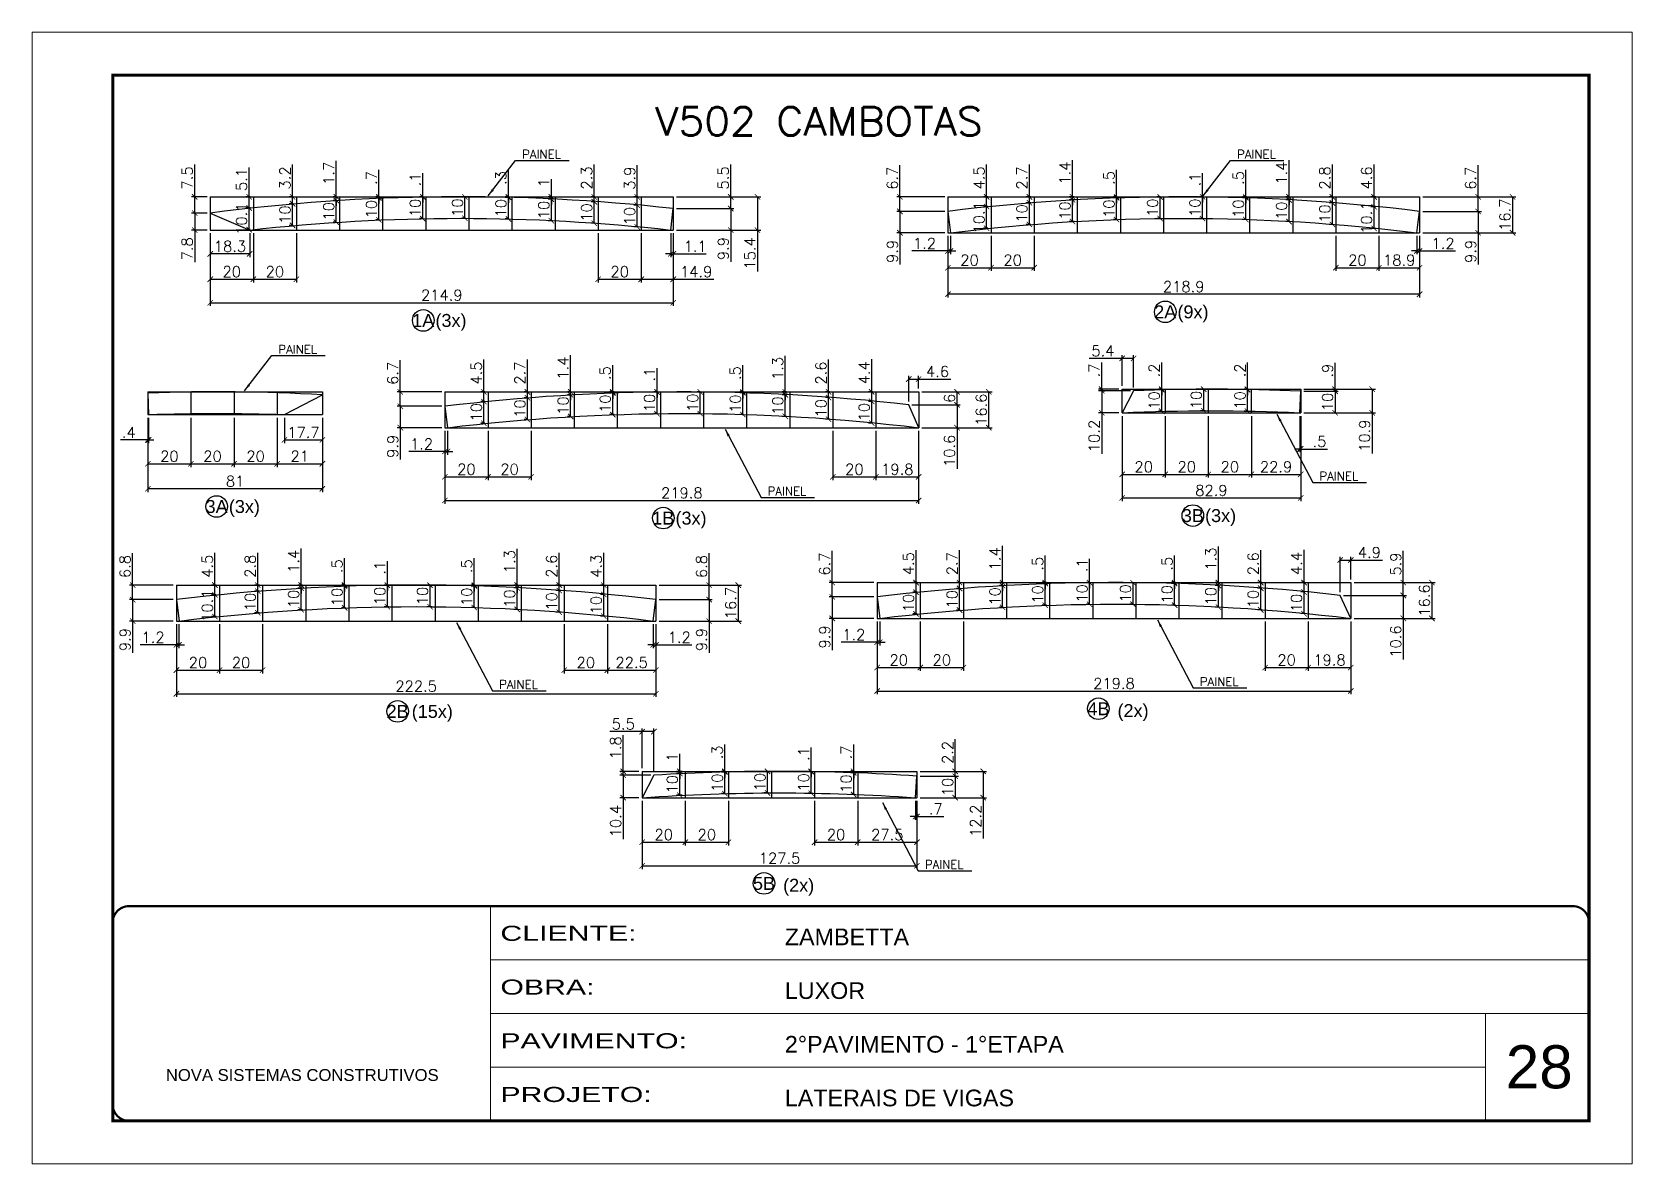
# Model space of a CAD drawing. Extents: x 3309 to 9563, y -2522 to 14608.
# Drawn here: x 8078 to 9563, y 6666 to 7716 of the extents above; entities that cross this region are included whole.
import ezdxf
from ezdxf.enums import TextEntityAlignment as Align

# ---------------------------------------------------------------- set-up
doc = ezdxf.new("R2010")
doc.units = 0
doc.header["$PDMODE"] = 35
doc.header["$PDSIZE"] = -10
doc.linetypes.add('CONTINUO', pattern=[0])
doc.linetypes.add('DASHED', pattern=[0.75, 0.5, -0.25])
for name, color, linetype, lineweight in [('CARIMBO', 255, 'Continuous', 9), ('Folhas', 255, 'Continuous', 9), ('SARRAFO DE PRESSAO', 251, 'DASHED', 9), ('Texto Seção', 7, 'Continuous', 15)]:
    doc.layers.add(name, color=color, linetype=linetype, lineweight=lineweight)
doc.layers.add('COTA', color=241, linetype='Continuous')
doc.layers.add('Romaneio', color=10, linetype='Continuous')
doc.styles.add('ARIAL', font='arial.ttf')
doc.styles.add('COTA TECNICA', font='techl___.ttf', dxfattribs={"height": 10})
doc.styles.add('REGUA-120', font='ROMANS.shx', dxfattribs={"height": 15})
doc.styles.add('Romans', font='romans.shx')
doc.styles.add('Tecnologia', font='')
doc.styles.get('Tecnologia').set_extended_font_data('Forgotten Futurist')
doc.dimstyles.new('Cota Seção (2x)', dxfattribs={"dimtxt": 10, "dimasz": 5, "dimexe": 3, "dimexo": 3, "dimgap": 2, "dimtad": 3, "dimdec": 1, "dimlfac": 0.5, "dimzin": 12, "dimdsep": 46, "dimtxsty": 'Romans', "dimblk": 'ARCHTICK', "dimcen": 0, "dimclrd": 4, "dimclre": 4, "dimclrt": 1, "dimadec": 1, "dimazin": 3, "dimtfac": 1, "dimtdec": 1, "dimtmove": 0, "dimatfit": 3, "dimldrblk": 'OBLIQUE', "dimfxl": 1, "dimtolj": 1, "dimtzin": 12, "dimarcsym": 0})
doc.dimstyles.new('PAINEL', dxfattribs={"dimtxt": 10, "dimasz": 3, "dimexe": 3, "dimexo": 3, "dimgap": 3, "dimtad": 1, "dimdec": 1, "dimzin": 12, "dimdsep": 46, "dimtxsty": 'COTA TECNICA', "dimblk1": 'OBLIQUE', "dimblk2": 'OBLIQUE', "dimsah": 1, "dimcen": 0.9, "dimclrd": 4, "dimclre": 4, "dimclrt": 240, "dimadec": 1, "dimazin": 3, "dimtfac": 1, "dimtdec": 1, "dimtmove": 0, "dimatfit": 3, "dimfxl": 1, "dimtolj": 1, "dimtzin": 12, "dimarcsym": 0})

msp = doc.modelspace()

# ---------------------------------------------------------------- texts
at = {"color": 240, "char_height": 8, "attachment_point": 9, "style": 'Romans'}
for insert in [(8568.76, 7599.04), (9232.29, 7599.04), (8342.5, 7418.08), (9308.73, 7300.45), (8796.58, 7286.63), (8547.39, 7107.3), (9197.78, 7109.79), (8942.58, 6940.22)]:
    msp.add_mtext('\\A1;PAINEL', dxfattribs=dict(at, insert=insert))
at = {"layer": 'CARIMBO', "style": 'ARIAL'}
msp.add_text('28', height=40, dxfattribs=at).set_placement((9445.73, 6736.55))
at = {"layer": 'Romaneio', "color": 255, "linetype": 'ByBlock', "style": 'ARIAL'}
for s, p in [('1A', (8440.99, 7448.87)), ('(3x)', (8466.74, 7448.87)), ('2A', (9129.66, 7456.82)), ('(9x)', (9155.41, 7456.82)), ('3A', (8249.24, 7276.28)), ('(3x)', (8274.99, 7276.28)), ('1B', (8663.79, 7265.53)), ('(3x)', (8689.54, 7265.53)), ('3B', (9155.29, 7267.85)), ('(3x)', (9181.03, 7267.85)), ('2B', (8417.22, 7086.19)), ('(15x)', (8449.39, 7086.19)), ('4B', (9067.61, 7088.68)), ('(2x)', (9099.78, 7086.93)), ('5B', (8757.25, 6926.67)), ('(2x)', (8789.42, 6924.92))]:
    msp.add_text(s, height=12, dxfattribs=at).set_placement(p, align=Align.MIDDLE_CENTER)
at = {"layer": 'Texto Seção', "style": 'REGUA-120', "width": 1.05}
msp.add_text('V502 CAMBOTAS', height=26.5859, dxfattribs=at).set_placement((8656.36, 7620.27))

# ---------------------------------------------------------------- blocks, each defined once
blk = doc.blocks.new('9999999999')
at = {"color": 30, "linetype": 'CONTINUO'}
for p, q in [((98564.6, 34230.2), (98564.6, 34429.4)), ((98564.6, 34379.6), (99584, 34379.6)), ((98564.6, 34329.8), (99488, 34329.8)), ((99584, 34329.8), (99488, 34329.8)), ((99488, 34329.8), (99488, 34230.2)), ((98564.6, 34280), (99488, 34280))]:
    blk.add_line(p, q, dxfattribs=at)
at = {"color": 30, "linetype": 'CONTINUO', "const_width": 2}
blk.add_lwpolyline([(99584, 34230.2), (99584, 34414.4, 0.414214), (99569, 34429.4), (98229, 34429.4, 0.414214), (98214, 34414.4), (98214, 34245.2, 0.414214), (98229, 34230.2), (99584, 34230.2)], format="xyb", dxfattribs=at)
at = {"layer": 'Folhas'}
blk.add_lwpolyline([(98139, 34190.2), (99624, 34190.2), (99624, 35240.2), (98139, 35240.2)], close=True, dxfattribs=at)
at = {"layer": 'Folhas', "color": 30, "const_width": 3}
blk.add_lwpolyline([(98214, 34230.2), (99584, 34230.2), (99584, 35200.2), (98214, 35200.2)], close=True, dxfattribs=at)
at = {"color": 7, "linetype": 'Continuous', "ltscale": 5, "style": 'ARIAL'}
for s, height, p in [('ZAMBETTA', 15.48, (98837.7, 34393.1)), ('LUXOR', 15.48, (98837.7, 34343.3)), ('2°PAVIMENTO - 1°ETAPA', 15.483, (98837.7, 34293.5)), ('NOVA SISTEMAS CONSTRUTIVOS', 11.059, (98263.2, 34267.2)), ('LATERAIS DE VIGAS', 15.483, (98837.7, 34243.7))]:
    blk.add_text(s, height=height, dxfattribs=at).set_placement(p)
at = {"layer": 'Folhas', "color": 7, "style": 'Tecnologia', "width": 1.5}
for s, p in [('CLIENTE:', (98573.7, 34397.2)), ('OBRA:', (98573.7, 34347.3)), ('PAVIMENTO:', (98573.7, 34297.5)), ('PROJETO:', (98573.7, 34247.7))]:
    blk.add_text(s, height=14, dxfattribs=at).set_placement(p)
blk = doc.blocks.new('_ArchTick')
at = {"color": 0, "linetype": 'ByBlock', "const_width": 0.15}
blk.add_lwpolyline([(-0.5, -0.5), (0.5, 0.5)], dxfattribs=at)
blk = doc.blocks.new('*D1742')
at = {"layer": 'COTA', "color": 4, "lineweight": -2, "transparency": 16777216}
for p, q in [((8243.3, 7529.7), (8243.3, 7462.3)), ((8673, 7529.7), (8673, 7462.3)), ((8243.3, 7465.3), (8673, 7465.3))]:
    blk.add_line(p, q, dxfattribs=at)
at = {"layer": 'Defpoints', "color": 0, "transparency": 16777216}
for p in [(8243.3, 7532.7), (8673, 7532.7), (8673, 7465.3)]:
    blk.add_point(p, dxfattribs=at)
at = {"layer": 'COTA', "color": 4, "lineweight": -2, "transparency": 16777216, "xscale": 5, "yscale": 5, "zscale": 5, "rotation": 180}
blk.add_blockref('_ArchTick', (8243.3, 7465.3), dxfattribs=at)
at = {"layer": 'COTA', "color": 4, "lineweight": -2, "transparency": 16777216, "xscale": 5, "yscale": 5, "zscale": 5}
blk.add_blockref('_ArchTick', (8673, 7465.3), dxfattribs=at)
at = {"layer": 'COTA', "color": 1, "transparency": 16777216, "insert": (8458.2, 7472.3), "char_height": 10, "attachment_point": 5, "style": 'Romans'}
blk.add_mtext('\\A1;214.9', dxfattribs=at)
blk = doc.blocks.new('_Oblique')
at = {"color": 0, "linetype": 'ByBlock', "lineweight": -2}
blk.add_line((-0.5, -0.5), (0.5, 0.5), dxfattribs=at)
blk = doc.blocks.new('*D1743')
at = {"layer": 'COTA', "color": 4, "lineweight": -2, "transparency": 16777216}
for p, q in [((8243.3, 7529.7), (8243.3, 7507.6)), ((8279.9, 7529.7), (8279.9, 7507.6)), ((8279.9, 7510.6), (8243.3, 7510.6))]:
    blk.add_line(p, q, dxfattribs=at)
at = {"layer": 'Defpoints', "color": 0, "transparency": 16777216}
for p in [(8243.3, 7532.7), (8279.9, 7532.7), (8243.3, 7510.6)]:
    blk.add_point(p, dxfattribs=at)
at = {"layer": 'COTA', "color": 4, "lineweight": -2, "transparency": 16777216, "xscale": 5, "yscale": 5, "zscale": 5, "rotation": 180}
blk.add_blockref('_ArchTick', (8243.3, 7510.6), dxfattribs=at)
at = {"layer": 'COTA', "color": 4, "lineweight": -2, "transparency": 16777216, "xscale": 5, "yscale": 5, "zscale": 5}
blk.add_blockref('_ArchTick', (8279.9, 7510.6), dxfattribs=at)
at = {"layer": 'COTA', "color": 1, "transparency": 16777216, "insert": (8261.6, 7517.6), "char_height": 10, "attachment_point": 5, "style": 'Romans'}
blk.add_mtext('\\A1;18.3', dxfattribs=at)
blk = doc.blocks.new('*D1744')
at = {"layer": 'COTA', "color": 4, "lineweight": -2, "transparency": 16777216}
for p, q in [((8243.3, 7529.7), (8243.3, 7484.1)), ((8283.3, 7529.7), (8283.3, 7484.1)), ((8243.3, 7487.1), (8283.3, 7487.1))]:
    blk.add_line(p, q, dxfattribs=at)
at = {"layer": 'Defpoints', "color": 0, "transparency": 16777216}
for p in [(8243.3, 7532.7), (8283.3, 7532.7), (8283.3, 7487.1)]:
    blk.add_point(p, dxfattribs=at)
at = {"layer": 'COTA', "color": 4, "lineweight": -2, "transparency": 16777216, "xscale": 5, "yscale": 5, "zscale": 5, "rotation": 180}
blk.add_blockref('_ArchTick', (8243.3, 7487.1), dxfattribs=at)
at = {"layer": 'COTA', "color": 4, "lineweight": -2, "transparency": 16777216, "xscale": 5, "yscale": 5, "zscale": 5}
blk.add_blockref('_ArchTick', (8283.3, 7487.1), dxfattribs=at)
at = {"layer": 'COTA', "color": 1, "transparency": 16777216, "insert": (8263.3, 7494.1), "char_height": 10, "attachment_point": 5, "style": 'Romans'}
blk.add_mtext('\\A1;20', dxfattribs=at)
blk = doc.blocks.new('*D1745')
at = {"layer": 'COTA', "color": 4, "lineweight": -2, "transparency": 16777216}
for p, q in [((8283.3, 7529.7), (8283.3, 7484.1)), ((8323.3, 7529.7), (8323.3, 7484.1)), ((8283.3, 7487.1), (8323.3, 7487.1))]:
    blk.add_line(p, q, dxfattribs=at)
at = {"layer": 'Defpoints', "color": 0, "transparency": 16777216}
for p in [(8283.3, 7532.7), (8323.3, 7532.7), (8323.3, 7487.1)]:
    blk.add_point(p, dxfattribs=at)
at = {"layer": 'COTA', "color": 4, "lineweight": -2, "transparency": 16777216, "xscale": 5, "yscale": 5, "zscale": 5, "rotation": 180}
blk.add_blockref('_ArchTick', (8283.3, 7487.1), dxfattribs=at)
at = {"layer": 'COTA', "color": 4, "lineweight": -2, "transparency": 16777216, "xscale": 5, "yscale": 5, "zscale": 5}
blk.add_blockref('_ArchTick', (8323.3, 7487.1), dxfattribs=at)
at = {"layer": 'COTA', "color": 1, "transparency": 16777216, "insert": (8303.3, 7494.1), "char_height": 10, "attachment_point": 5, "style": 'Romans'}
blk.add_mtext('\\A1;20', dxfattribs=at)
blk = doc.blocks.new('*D1746')
at = {"layer": 'COTA', "color": 4, "lineweight": -2, "transparency": 16777216}
for p, q in [((8603.3, 7529.7), (8603.3, 7484.1)), ((8643.3, 7529.7), (8643.3, 7484.1)), ((8603.3, 7487.1), (8643.3, 7487.1))]:
    blk.add_line(p, q, dxfattribs=at)
at = {"layer": 'Defpoints', "color": 0, "transparency": 16777216}
for p in [(8603.3, 7532.7), (8643.3, 7532.7), (8643.3, 7487.1)]:
    blk.add_point(p, dxfattribs=at)
at = {"layer": 'COTA', "color": 4, "lineweight": -2, "transparency": 16777216, "xscale": 5, "yscale": 5, "zscale": 5, "rotation": 180}
blk.add_blockref('_ArchTick', (8603.3, 7487.1), dxfattribs=at)
at = {"layer": 'COTA', "color": 4, "lineweight": -2, "transparency": 16777216, "xscale": 5, "yscale": 5, "zscale": 5}
blk.add_blockref('_ArchTick', (8643.3, 7487.1), dxfattribs=at)
at = {"layer": 'COTA', "color": 1, "transparency": 16777216, "insert": (8623.3, 7494.1), "char_height": 10, "attachment_point": 5, "style": 'Romans'}
blk.add_mtext('\\A1;20', dxfattribs=at)
blk = doc.blocks.new('*D1747')
at = {"layer": 'COTA', "color": 4, "lineweight": -2, "transparency": 16777216}
for p, q in [((8643.3, 7529.7), (8643.3, 7484.1)), ((8673, 7529.7), (8673, 7484.1)), ((8643.3, 7487.1), (8673, 7487.1)), ((8673, 7487.1), (8710.6, 7487.1))]:
    blk.add_line(p, q, dxfattribs=at)
at = {"layer": 'Defpoints', "color": 0, "transparency": 16777216}
for p in [(8643.3, 7532.7), (8673, 7532.7), (8673, 7487.1)]:
    blk.add_point(p, dxfattribs=at)
at = {"layer": 'COTA', "color": 4, "lineweight": -2, "transparency": 16777216, "xscale": 5, "yscale": 5, "zscale": 5, "rotation": 180}
blk.add_blockref('_ArchTick', (8643.3, 7487.1), dxfattribs=at)
at = {"layer": 'COTA', "color": 4, "lineweight": -2, "transparency": 16777216, "xscale": 5, "yscale": 5, "zscale": 5}
blk.add_blockref('_ArchTick', (8673, 7487.1), dxfattribs=at)
at = {"layer": 'COTA', "color": 1, "transparency": 16777216, "insert": (8694.3, 7494.1), "char_height": 10, "attachment_point": 5, "style": 'Romans'}
blk.add_mtext('\\A1;14.9', dxfattribs=at)
blk = doc.blocks.new('*D1748')
at = {"layer": 'COTA', "color": 4, "lineweight": -2, "transparency": 16777216}
for p, q in [((8670.8, 7529.7), (8670.8, 7507.6)), ((8673, 7529.7), (8673, 7507.6)), ((8670.8, 7510.6), (8665.8, 7510.6)), ((8670.8, 7510.6), (8673, 7510.6)), ((8673, 7510.6), (8703.7, 7510.6))]:
    blk.add_line(p, q, dxfattribs=at)
at = {"layer": 'Defpoints', "color": 0, "transparency": 16777216}
for p in [(8670.8, 7532.7), (8673, 7532.7), (8673, 7510.6)]:
    blk.add_point(p, dxfattribs=at)
at = {"layer": 'COTA', "color": 4, "lineweight": -2, "transparency": 16777216, "xscale": 5, "yscale": 5, "zscale": 5}
blk.add_blockref('_ArchTick', (8670.8, 7510.6), dxfattribs=at)
at = {"layer": 'COTA', "color": 4, "lineweight": -2, "transparency": 16777216, "xscale": 5, "yscale": 5, "zscale": 5, "rotation": 180}
blk.add_blockref('_ArchTick', (8673, 7510.6), dxfattribs=at)
at = {"layer": 'COTA', "color": 1, "transparency": 16777216, "insert": (8693.4, 7517.6), "char_height": 10, "attachment_point": 5, "style": 'Romans'}
blk.add_mtext('\\A1;1.1', dxfattribs=at)
blk = doc.blocks.new('*D1749')
at = {"layer": 'COTA', "color": 4, "lineweight": -2, "transparency": 16777216}
for p, q in [((8240.3, 7548.4), (8225.9, 7548.4)), ((8228.9, 7548.4), (8228.9, 7532.7)), ((8240.3, 7532.7), (8225.9, 7532.7)), ((8228.9, 7532.7), (8228.9, 7502.8))]:
    blk.add_line(p, q, dxfattribs=at)
at = {"layer": 'Defpoints', "color": 0, "transparency": 16777216}
for p in [(8243.3, 7548.4), (8228.9, 7532.7), (8243.3, 7532.7)]:
    blk.add_point(p, dxfattribs=at)
at = {"layer": 'COTA', "color": 4, "lineweight": -2, "transparency": 16777216, "xscale": 5, "yscale": 5, "zscale": 5}
for p, rotation in [((8228.9, 7548.4), 90), ((8228.9, 7532.7), 270)]:
    blk.add_blockref('_ArchTick', p, dxfattribs=dict(at, rotation=rotation))
at = {"layer": 'COTA', "color": 1, "transparency": 16777216, "insert": (8221.9, 7515.3), "char_height": 10, "attachment_point": 5, "rotation": 90, "style": 'Romans'}
blk.add_mtext('\\A1;7.8', dxfattribs=at)
blk = doc.blocks.new('*D1750')
at = {"layer": 'COTA', "color": 4, "lineweight": -2, "transparency": 16777216}
for p, q in [((8228.9, 7563.5), (8228.9, 7593.5)), ((8240.3, 7563.5), (8225.9, 7563.5)), ((8228.9, 7548.4), (8228.9, 7563.5)), ((8240.3, 7548.4), (8225.9, 7548.4))]:
    blk.add_line(p, q, dxfattribs=at)
at = {"layer": 'Defpoints', "color": 0, "transparency": 16777216}
for p in [(8228.9, 7563.5), (8243.3, 7563.5), (8243.3, 7548.4)]:
    blk.add_point(p, dxfattribs=at)
at = {"layer": 'COTA', "color": 4, "lineweight": -2, "transparency": 16777216, "xscale": 5, "yscale": 5, "zscale": 5}
for p, rotation in [((8228.9, 7563.5), 90), ((8228.9, 7548.4), 270)]:
    blk.add_blockref('_ArchTick', p, dxfattribs=dict(at, rotation=rotation))
at = {"layer": 'COTA', "color": 1, "transparency": 16777216, "insert": (8221.9, 7581), "char_height": 10, "attachment_point": 5, "rotation": 90, "style": 'Romans'}
blk.add_mtext('\\A1;7.5', dxfattribs=at)
blk = doc.blocks.new('*D1751')
at = {"layer": 'COTA', "color": 4, "lineweight": -2, "transparency": 16777216}
for p, q in [((8280.3, 7553.2), (8276.4, 7553.2)), ((8279.4, 7533.1), (8279.4, 7553.2)), ((8280.3, 7533.1), (8276.4, 7533.1))]:
    blk.add_line(p, q, dxfattribs=at)
at = {"layer": 'Defpoints', "color": 0, "transparency": 16777216}
for p in [(8279.4, 7553.2), (8283.3, 7553.2), (8283.3, 7533.1)]:
    blk.add_point(p, dxfattribs=at)
at = {"layer": 'COTA', "color": 4, "lineweight": -2, "transparency": 16777216, "xscale": 5, "yscale": 5, "zscale": 5}
for p, rotation in [((8279.4, 7553.2), 90), ((8279.4, 7533.1), 270)]:
    blk.add_blockref('_ArchTick', p, dxfattribs=dict(at, rotation=rotation))
at = {"layer": 'COTA', "color": 1, "transparency": 16777216, "insert": (8272.4, 7543.2), "char_height": 10, "attachment_point": 5, "rotation": 90, "style": 'Romans'}
blk.add_mtext('\\A1;10.1', dxfattribs=at)
blk = doc.blocks.new('*D1752')
at = {"layer": 'COTA', "color": 4, "lineweight": -2, "transparency": 16777216}
for p, q in [((8279.4, 7563.5), (8279.4, 7590.6)), ((8280.3, 7563.5), (8276.4, 7563.5)), ((8279.4, 7553.2), (8279.4, 7563.5)), ((8280.3, 7553.2), (8276.4, 7553.2))]:
    blk.add_line(p, q, dxfattribs=at)
at = {"layer": 'Defpoints', "color": 0, "transparency": 16777216}
for p in [(8279.4, 7563.5), (8283.3, 7563.5), (8283.3, 7553.2)]:
    blk.add_point(p, dxfattribs=at)
at = {"layer": 'COTA', "color": 4, "lineweight": -2, "transparency": 16777216, "xscale": 5, "yscale": 5, "zscale": 5}
for p, rotation in [((8279.4, 7563.5), 90), ((8279.4, 7553.2), 270)]:
    blk.add_blockref('_ArchTick', p, dxfattribs=dict(at, rotation=rotation))
at = {"layer": 'COTA', "color": 1, "transparency": 16777216, "insert": (8272.4, 7579.6), "char_height": 10, "attachment_point": 5, "rotation": 90, "style": 'Romans'}
blk.add_mtext('\\A1;5.1', dxfattribs=at)
blk = doc.blocks.new('*D1753')
at = {"layer": 'COTA', "color": 4, "lineweight": -2, "transparency": 16777216}
for p, q in [((8320.3, 7557.1), (8316.7, 7557.1)), ((8319.7, 7537), (8319.7, 7557.1)), ((8320.3, 7537), (8316.7, 7537))]:
    blk.add_line(p, q, dxfattribs=at)
at = {"layer": 'Defpoints', "color": 0, "transparency": 16777216}
for p in [(8319.7, 7557.1), (8323.3, 7557.1), (8323.3, 7537)]:
    blk.add_point(p, dxfattribs=at)
at = {"layer": 'COTA', "color": 4, "lineweight": -2, "transparency": 16777216, "xscale": 5, "yscale": 5, "zscale": 5}
for p, rotation in [((8319.7, 7557.1), 90), ((8319.7, 7537), 270)]:
    blk.add_blockref('_ArchTick', p, dxfattribs=dict(at, rotation=rotation))
at = {"layer": 'COTA', "color": 1, "transparency": 16777216, "insert": (8312.7, 7547.1), "char_height": 10, "attachment_point": 5, "rotation": 90, "style": 'Romans'}
blk.add_mtext('\\A1;10', dxfattribs=at)
blk = doc.blocks.new('*D1754')
at = {"layer": 'COTA', "color": 4, "lineweight": -2, "transparency": 16777216}
for p, q in [((8319.7, 7563.5), (8319.7, 7593.5)), ((8320.3, 7563.5), (8316.7, 7563.5)), ((8319.7, 7557.1), (8319.7, 7563.5)), ((8320.3, 7557.1), (8316.7, 7557.1))]:
    blk.add_line(p, q, dxfattribs=at)
at = {"layer": 'Defpoints', "color": 0, "transparency": 16777216}
for p in [(8319.7, 7563.5), (8323.3, 7563.5), (8323.3, 7557.1)]:
    blk.add_point(p, dxfattribs=at)
at = {"layer": 'COTA', "color": 4, "lineweight": -2, "transparency": 16777216, "xscale": 5, "yscale": 5, "zscale": 5}
for p, rotation in [((8319.7, 7563.5), 90), ((8319.7, 7557.1), 270)]:
    blk.add_blockref('_ArchTick', p, dxfattribs=dict(at, rotation=rotation))
at = {"layer": 'COTA', "color": 1, "transparency": 16777216, "insert": (8312.7, 7581), "char_height": 10, "attachment_point": 5, "rotation": 90, "style": 'Romans'}
blk.add_mtext('\\A1;3.2', dxfattribs=at)
blk = doc.blocks.new('*D1755')
at = {"layer": 'COTA', "color": 4, "lineweight": -2, "transparency": 16777216}
for p, q in [((8360.3, 7560.1), (8357.3, 7560.1)), ((8360.3, 7540), (8360.3, 7560.1)), ((8360.3, 7540), (8357.3, 7540))]:
    blk.add_line(p, q, dxfattribs=at)
at = {"layer": 'Defpoints', "color": 0, "transparency": 16777216}
for p in [(8360.3, 7560.1), (8363.3, 7560.1), (8363.3, 7540)]:
    blk.add_point(p, dxfattribs=at)
at = {"layer": 'COTA', "color": 4, "lineweight": -2, "transparency": 16777216, "xscale": 5, "yscale": 5, "zscale": 5}
for p, rotation in [((8360.3, 7560.1), 90), ((8360.3, 7540), 270)]:
    blk.add_blockref('_ArchTick', p, dxfattribs=dict(at, rotation=rotation))
at = {"layer": 'COTA', "color": 1, "transparency": 16777216, "insert": (8353.3, 7550.1), "char_height": 10, "attachment_point": 5, "rotation": 90, "style": 'Romans'}
blk.add_mtext('\\A1;10', dxfattribs=at)
blk = doc.blocks.new('*D1756')
at = {"layer": 'COTA', "color": 4, "lineweight": -2, "transparency": 16777216}
for p, q in [((8360.3, 7563.5), (8360.3, 7597)), ((8360.3, 7563.5), (8357.3, 7563.5)), ((8360.3, 7560.1), (8357.3, 7560.1)), ((8360.3, 7560.1), (8360.3, 7563.5)), ((8360.3, 7560.1), (8360.3, 7555.1))]:
    blk.add_line(p, q, dxfattribs=at)
at = {"layer": 'Defpoints', "color": 0, "transparency": 16777216}
for p in [(8360.3, 7563.5), (8363.3, 7563.5), (8363.3, 7560.1)]:
    blk.add_point(p, dxfattribs=at)
at = {"layer": 'COTA', "color": 4, "lineweight": -2, "transparency": 16777216, "xscale": 5, "yscale": 5, "zscale": 5}
for p, rotation in [((8360.3, 7563.5), 270), ((8360.3, 7560.1), 90)]:
    blk.add_blockref('_ArchTick', p, dxfattribs=dict(at, rotation=rotation))
at = {"layer": 'COTA', "color": 1, "transparency": 16777216, "insert": (8353.3, 7585.3), "char_height": 10, "attachment_point": 5, "rotation": 90, "style": 'Romans'}
blk.add_mtext('\\A1;1.7', dxfattribs=at)
blk = doc.blocks.new('*D1757')
at = {"layer": 'COTA', "color": 4, "lineweight": -2, "transparency": 16777216}
for p, q in [((8400.3, 7562.2), (8396.9, 7562.2)), ((8399.9, 7542.1), (8399.9, 7562.2)), ((8400.3, 7542.1), (8396.9, 7542.1))]:
    blk.add_line(p, q, dxfattribs=at)
at = {"layer": 'Defpoints', "color": 0, "transparency": 16777216}
for p in [(8399.9, 7562.2), (8403.3, 7562.2), (8403.3, 7542.1)]:
    blk.add_point(p, dxfattribs=at)
at = {"layer": 'COTA', "color": 4, "lineweight": -2, "transparency": 16777216, "xscale": 5, "yscale": 5, "zscale": 5}
for p, rotation in [((8399.9, 7562.2), 90), ((8399.9, 7542.1), 270)]:
    blk.add_blockref('_ArchTick', p, dxfattribs=dict(at, rotation=rotation))
at = {"layer": 'COTA', "color": 1, "transparency": 16777216, "insert": (8392.9, 7552.1), "char_height": 10, "attachment_point": 5, "rotation": 90, "style": 'Romans'}
blk.add_mtext('\\A1;10', dxfattribs=at)
blk = doc.blocks.new('*D1758')
at = {"layer": 'COTA', "color": 4, "lineweight": -2, "transparency": 16777216}
for p, q in [((8399.9, 7563.5), (8399.9, 7588.5)), ((8400.3, 7563.5), (8396.9, 7563.5)), ((8400.3, 7562.2), (8396.9, 7562.2)), ((8399.9, 7562.2), (8399.9, 7563.5)), ((8399.9, 7562.2), (8399.9, 7557.2))]:
    blk.add_line(p, q, dxfattribs=at)
at = {"layer": 'Defpoints', "color": 0, "transparency": 16777216}
for p in [(8399.9, 7563.5), (8403.3, 7563.5), (8403.3, 7562.2)]:
    blk.add_point(p, dxfattribs=at)
at = {"layer": 'COTA', "color": 4, "lineweight": -2, "transparency": 16777216, "xscale": 5, "yscale": 5, "zscale": 5}
for p, rotation in [((8399.9, 7563.5), 270), ((8399.9, 7562.2), 90)]:
    blk.add_blockref('_ArchTick', p, dxfattribs=dict(at, rotation=rotation))
at = {"layer": 'COTA', "color": 1, "transparency": 16777216, "insert": (8392.9, 7581), "char_height": 10, "attachment_point": 5, "rotation": 90, "style": 'Romans'}
blk.add_mtext('\\A1;.7', dxfattribs=at)
blk = doc.blocks.new('*D1759')
at = {"layer": 'COTA', "color": 4, "lineweight": -2, "transparency": 16777216}
for p, q in [((8440.3, 7563.3), (8437.6, 7563.3)), ((8440.6, 7543.3), (8440.6, 7563.3)), ((8440.3, 7543.3), (8437.6, 7543.3))]:
    blk.add_line(p, q, dxfattribs=at)
at = {"layer": 'Defpoints', "color": 0, "transparency": 16777216}
for p in [(8440.6, 7563.3), (8443.3, 7563.3), (8443.3, 7543.3)]:
    blk.add_point(p, dxfattribs=at)
at = {"layer": 'COTA', "color": 4, "lineweight": -2, "transparency": 16777216, "xscale": 5, "yscale": 5, "zscale": 5}
for p, rotation in [((8440.6, 7563.3), 90), ((8440.6, 7543.3), 270)]:
    blk.add_blockref('_ArchTick', p, dxfattribs=dict(at, rotation=rotation))
at = {"layer": 'COTA', "color": 1, "transparency": 16777216, "insert": (8433.6, 7553.3), "char_height": 10, "attachment_point": 5, "rotation": 90, "style": 'Romans'}
blk.add_mtext('\\A1;10', dxfattribs=at)
blk = doc.blocks.new('*D1760')
at = {"layer": 'COTA', "color": 4, "lineweight": -2, "transparency": 16777216}
for p, q in [((8440.6, 7563.5), (8440.6, 7585.6)), ((8440.3, 7563.5), (8437.6, 7563.5)), ((8440.3, 7563.3), (8437.6, 7563.3)), ((8440.6, 7563.3), (8440.6, 7563.5)), ((8440.6, 7563.3), (8440.6, 7558.3))]:
    blk.add_line(p, q, dxfattribs=at)
at = {"layer": 'Defpoints', "color": 0, "transparency": 16777216}
for p in [(8440.6, 7563.5), (8443.3, 7563.5), (8443.3, 7563.3)]:
    blk.add_point(p, dxfattribs=at)
at = {"layer": 'COTA', "color": 4, "lineweight": -2, "transparency": 16777216, "xscale": 5, "yscale": 5, "zscale": 5}
for p, rotation in [((8440.6, 7563.5), 270), ((8440.6, 7563.3), 90)]:
    blk.add_blockref('_ArchTick', p, dxfattribs=dict(at, rotation=rotation))
at = {"layer": 'COTA', "color": 1, "transparency": 16777216, "insert": (8433.6, 7579.6), "char_height": 10, "attachment_point": 5, "rotation": 90, "style": 'Romans'}
blk.add_mtext('\\A1;.1', dxfattribs=at)
blk = doc.blocks.new('*D1761')
at = {"layer": 'COTA', "color": 4, "lineweight": -2, "transparency": 16777216}
for p, q in [((8480.3, 7563.5), (8476.7, 7563.5)), ((8479.7, 7543.6), (8479.7, 7563.5)), ((8480.3, 7543.6), (8476.7, 7543.6))]:
    blk.add_line(p, q, dxfattribs=at)
at = {"layer": 'Defpoints', "color": 0, "transparency": 16777216}
for p in [(8479.7, 7563.5), (8483.3, 7563.5), (8483.3, 7543.6)]:
    blk.add_point(p, dxfattribs=at)
at = {"layer": 'COTA', "color": 4, "lineweight": -2, "transparency": 16777216, "xscale": 5, "yscale": 5, "zscale": 5}
for p, rotation in [((8479.7, 7563.5), 90), ((8479.7, 7543.6), 270)]:
    blk.add_blockref('_ArchTick', p, dxfattribs=dict(at, rotation=rotation))
at = {"layer": 'COTA', "color": 1, "transparency": 16777216, "insert": (8472.7, 7553.6), "char_height": 10, "attachment_point": 5, "rotation": 90, "style": 'Romans'}
blk.add_mtext('\\A1;10', dxfattribs=at)
blk = doc.blocks.new('*D1762')
at = {"layer": 'COTA', "color": 4, "lineweight": -2, "transparency": 16777216}
for p, q in [((8520.3, 7563), (8517.1, 7563)), ((8520.1, 7543), (8520.1, 7563)), ((8520.3, 7543), (8517.1, 7543))]:
    blk.add_line(p, q, dxfattribs=at)
at = {"layer": 'Defpoints', "color": 0, "transparency": 16777216}
for p in [(8520.1, 7563), (8523.3, 7563), (8523.3, 7543)]:
    blk.add_point(p, dxfattribs=at)
at = {"layer": 'COTA', "color": 4, "lineweight": -2, "transparency": 16777216, "xscale": 5, "yscale": 5, "zscale": 5}
for p, rotation in [((8520.1, 7563), 90), ((8520.1, 7543), 270)]:
    blk.add_blockref('_ArchTick', p, dxfattribs=dict(at, rotation=rotation))
at = {"layer": 'COTA', "color": 1, "transparency": 16777216, "insert": (8513.1, 7553), "char_height": 10, "attachment_point": 5, "rotation": 90, "style": 'Romans'}
blk.add_mtext('\\A1;10', dxfattribs=at)
blk = doc.blocks.new('*D1763')
at = {"layer": 'COTA', "color": 4, "lineweight": -2, "transparency": 16777216}
for p, q in [((8520.1, 7563.5), (8520.1, 7588.5)), ((8520.3, 7563.5), (8517.1, 7563.5)), ((8520.3, 7563), (8517.1, 7563)), ((8520.1, 7563), (8520.1, 7563.5)), ((8520.1, 7563), (8520.1, 7558))]:
    blk.add_line(p, q, dxfattribs=at)
at = {"layer": 'Defpoints', "color": 0, "transparency": 16777216}
for p in [(8520.1, 7563.5), (8523.3, 7563.5), (8523.3, 7563)]:
    blk.add_point(p, dxfattribs=at)
at = {"layer": 'COTA', "color": 4, "lineweight": -2, "transparency": 16777216, "xscale": 5, "yscale": 5, "zscale": 5}
for p, rotation in [((8520.1, 7563.5), 270), ((8520.1, 7563), 90)]:
    blk.add_blockref('_ArchTick', p, dxfattribs=dict(at, rotation=rotation))
at = {"layer": 'COTA', "color": 1, "transparency": 16777216, "insert": (8513.1, 7581), "char_height": 10, "attachment_point": 5, "rotation": 90, "style": 'Romans'}
blk.add_mtext('\\A1;.3', dxfattribs=at)
blk = doc.blocks.new('*D1764')
at = {"layer": 'COTA', "color": 4, "lineweight": -2, "transparency": 16777216}
for p, q in [((8560.3, 7561.4), (8556.9, 7561.4)), ((8559.9, 7541.4), (8559.9, 7561.4)), ((8560.3, 7541.4), (8556.9, 7541.4))]:
    blk.add_line(p, q, dxfattribs=at)
at = {"layer": 'Defpoints', "color": 0, "transparency": 16777216}
for p in [(8559.9, 7561.4), (8563.3, 7561.4), (8563.3, 7541.4)]:
    blk.add_point(p, dxfattribs=at)
at = {"layer": 'COTA', "color": 4, "lineweight": -2, "transparency": 16777216, "xscale": 5, "yscale": 5, "zscale": 5}
for p, rotation in [((8559.9, 7561.4), 90), ((8559.9, 7541.4), 270)]:
    blk.add_blockref('_ArchTick', p, dxfattribs=dict(at, rotation=rotation))
at = {"layer": 'COTA', "color": 1, "transparency": 16777216, "insert": (8552.9, 7551.4), "char_height": 10, "attachment_point": 5, "rotation": 90, "style": 'Romans'}
blk.add_mtext('\\A1;10', dxfattribs=at)
blk = doc.blocks.new('*D1765')
at = {"layer": 'COTA', "color": 4, "lineweight": -2, "transparency": 16777216}
for p, q in [((8559.9, 7563.5), (8559.9, 7579.9)), ((8560.3, 7563.5), (8556.9, 7563.5)), ((8560.3, 7561.4), (8556.9, 7561.4)), ((8559.9, 7561.4), (8559.9, 7563.5)), ((8559.9, 7561.4), (8559.9, 7556.4))]:
    blk.add_line(p, q, dxfattribs=at)
at = {"layer": 'Defpoints', "color": 0, "transparency": 16777216}
for p in [(8559.9, 7563.5), (8563.3, 7563.5), (8563.3, 7561.4)]:
    blk.add_point(p, dxfattribs=at)
at = {"layer": 'COTA', "color": 4, "lineweight": -2, "transparency": 16777216, "xscale": 5, "yscale": 5, "zscale": 5}
for p, rotation in [((8559.9, 7563.5), 270), ((8559.9, 7561.4), 90)]:
    blk.add_blockref('_ArchTick', p, dxfattribs=dict(at, rotation=rotation))
at = {"layer": 'COTA', "color": 1, "transparency": 16777216, "insert": (8552.9, 7576.7), "char_height": 10, "attachment_point": 5, "rotation": 90, "style": 'Romans'}
blk.add_mtext('\\A1;1', dxfattribs=at)
blk = doc.blocks.new('*D1766')
at = {"layer": 'COTA', "color": 4, "lineweight": -2, "transparency": 16777216}
for p, q in [((8600.3, 7559), (8596.7, 7559)), ((8599.7, 7539), (8599.7, 7559)), ((8600.3, 7539), (8596.7, 7539))]:
    blk.add_line(p, q, dxfattribs=at)
at = {"layer": 'Defpoints', "color": 0, "transparency": 16777216}
for p in [(8599.7, 7559), (8603.3, 7559), (8603.3, 7539)]:
    blk.add_point(p, dxfattribs=at)
at = {"layer": 'COTA', "color": 4, "lineweight": -2, "transparency": 16777216, "xscale": 5, "yscale": 5, "zscale": 5}
for p, rotation in [((8599.7, 7559), 90), ((8599.7, 7539), 270)]:
    blk.add_blockref('_ArchTick', p, dxfattribs=dict(at, rotation=rotation))
at = {"layer": 'COTA', "color": 1, "transparency": 16777216, "insert": (8592.7, 7549), "char_height": 10, "attachment_point": 5, "rotation": 90, "style": 'Romans'}
blk.add_mtext('\\A1;10', dxfattribs=at)
blk = doc.blocks.new('*D1767')
at = {"layer": 'COTA', "color": 4, "lineweight": -2, "transparency": 16777216}
for p, q in [((8599.7, 7563.5), (8599.7, 7593.5)), ((8600.3, 7563.5), (8596.7, 7563.5)), ((8600.3, 7559), (8596.7, 7559)), ((8599.7, 7559), (8599.7, 7563.5))]:
    blk.add_line(p, q, dxfattribs=at)
at = {"layer": 'Defpoints', "color": 0, "transparency": 16777216}
for p in [(8599.7, 7563.5), (8603.3, 7563.5), (8603.3, 7559)]:
    blk.add_point(p, dxfattribs=at)
at = {"layer": 'COTA', "color": 4, "lineweight": -2, "transparency": 16777216, "xscale": 5, "yscale": 5, "zscale": 5}
for p, rotation in [((8599.7, 7563.5), 90), ((8599.7, 7559), 270)]:
    blk.add_blockref('_ArchTick', p, dxfattribs=dict(at, rotation=rotation))
at = {"layer": 'COTA', "color": 1, "transparency": 16777216, "insert": (8592.7, 7581), "char_height": 10, "attachment_point": 5, "rotation": 90, "style": 'Romans'}
blk.add_mtext('\\A1;2.3', dxfattribs=at)
blk = doc.blocks.new('*D1768')
at = {"layer": 'COTA', "color": 4, "lineweight": -2, "transparency": 16777216}
for p, q in [((8640.3, 7555.7), (8636.6, 7555.7)), ((8639.6, 7535.6), (8639.6, 7555.7)), ((8640.3, 7535.6), (8636.6, 7535.6))]:
    blk.add_line(p, q, dxfattribs=at)
at = {"layer": 'Defpoints', "color": 0, "transparency": 16777216}
for p in [(8639.6, 7555.7), (8643.3, 7555.7), (8643.3, 7535.6)]:
    blk.add_point(p, dxfattribs=at)
at = {"layer": 'COTA', "color": 4, "lineweight": -2, "transparency": 16777216, "xscale": 5, "yscale": 5, "zscale": 5}
for p, rotation in [((8639.6, 7555.7), 90), ((8639.6, 7535.6), 270)]:
    blk.add_blockref('_ArchTick', p, dxfattribs=dict(at, rotation=rotation))
at = {"layer": 'COTA', "color": 1, "transparency": 16777216, "insert": (8632.6, 7545.6), "char_height": 10, "attachment_point": 5, "rotation": 90, "style": 'Romans'}
blk.add_mtext('\\A1;10', dxfattribs=at)
blk = doc.blocks.new('*D1769')
at = {"layer": 'COTA', "color": 4, "lineweight": -2, "transparency": 16777216}
for p, q in [((8639.6, 7563.5), (8639.6, 7593)), ((8640.3, 7563.5), (8636.6, 7563.5)), ((8639.6, 7555.7), (8639.6, 7563.5)), ((8640.3, 7555.7), (8636.6, 7555.7))]:
    blk.add_line(p, q, dxfattribs=at)
at = {"layer": 'Defpoints', "color": 0, "transparency": 16777216}
for p in [(8639.6, 7563.5), (8643.3, 7563.5), (8643.3, 7555.7)]:
    blk.add_point(p, dxfattribs=at)
at = {"layer": 'COTA', "color": 4, "lineweight": -2, "transparency": 16777216, "xscale": 5, "yscale": 5, "zscale": 5}
for p, rotation in [((8639.6, 7563.5), 90), ((8639.6, 7555.7), 270)]:
    blk.add_blockref('_ArchTick', p, dxfattribs=dict(at, rotation=rotation))
at = {"layer": 'COTA', "color": 1, "transparency": 16777216, "insert": (8632.6, 7580.8), "char_height": 10, "attachment_point": 5, "rotation": 90, "style": 'Romans'}
blk.add_mtext('\\A1;3.9', dxfattribs=at)
blk = doc.blocks.new('*D1770')
at = {"layer": 'COTA', "color": 4, "lineweight": -2, "transparency": 16777216}
for p, q in [((8676, 7552.6), (8729.4, 7552.6)), ((8726.4, 7552.6), (8726.4, 7532.7)), ((8676, 7532.7), (8729.4, 7532.7)), ((8726.4, 7532.7), (8726.4, 7503.3))]:
    blk.add_line(p, q, dxfattribs=at)
at = {"layer": 'Defpoints', "color": 0, "transparency": 16777216}
for p in [(8673, 7552.6), (8673, 7532.7), (8726.4, 7532.7)]:
    blk.add_point(p, dxfattribs=at)
at = {"layer": 'COTA', "color": 4, "lineweight": -2, "transparency": 16777216, "xscale": 5, "yscale": 5, "zscale": 5}
for p, rotation in [((8726.4, 7552.6), 90), ((8726.4, 7532.7), 270)]:
    blk.add_blockref('_ArchTick', p, dxfattribs=dict(at, rotation=rotation))
at = {"layer": 'COTA', "color": 1, "transparency": 16777216, "insert": (8719.4, 7515.5), "char_height": 10, "attachment_point": 5, "rotation": 90, "style": 'Romans'}
blk.add_mtext('\\A1;9.9', dxfattribs=at)
blk = doc.blocks.new('*D1771')
at = {"layer": 'COTA', "color": 4, "lineweight": -2, "transparency": 16777216}
for p, q in [((8726.4, 7563.5), (8726.4, 7593.5)), ((8676, 7563.5), (8729.4, 7563.5)), ((8726.4, 7552.6), (8726.4, 7563.5)), ((8676, 7552.6), (8729.4, 7552.6))]:
    blk.add_line(p, q, dxfattribs=at)
at = {"layer": 'Defpoints', "color": 0, "transparency": 16777216}
for p in [(8673, 7563.5), (8726.4, 7563.5), (8673, 7552.6)]:
    blk.add_point(p, dxfattribs=at)
at = {"layer": 'COTA', "color": 4, "lineweight": -2, "transparency": 16777216, "xscale": 5, "yscale": 5, "zscale": 5}
for p, rotation in [((8726.4, 7563.5), 90), ((8726.4, 7552.6), 270)]:
    blk.add_blockref('_ArchTick', p, dxfattribs=dict(at, rotation=rotation))
at = {"layer": 'COTA', "color": 1, "transparency": 16777216, "insert": (8719.4, 7581), "char_height": 10, "attachment_point": 5, "rotation": 90, "style": 'Romans'}
blk.add_mtext('\\A1;5.5', dxfattribs=at)
blk = doc.blocks.new('*D1772')
at = {"layer": 'COTA', "color": 4, "lineweight": -2, "transparency": 16777216}
for p, q in [((8676, 7563.5), (8754.2, 7563.5)), ((8751.2, 7563.5), (8751.2, 7532.7)), ((8676, 7532.7), (8754.2, 7532.7)), ((8751.2, 7532.7), (8751.2, 7494.2))]:
    blk.add_line(p, q, dxfattribs=at)
at = {"layer": 'Defpoints', "color": 0, "transparency": 16777216}
for p in [(8673, 7563.5), (8673, 7532.7), (8751.2, 7532.7)]:
    blk.add_point(p, dxfattribs=at)
at = {"layer": 'COTA', "color": 4, "lineweight": -2, "transparency": 16777216, "xscale": 5, "yscale": 5, "zscale": 5}
for p, rotation in [((8751.2, 7563.5), 90), ((8751.2, 7532.7), 270)]:
    blk.add_blockref('_ArchTick', p, dxfattribs=dict(at, rotation=rotation))
at = {"layer": 'COTA', "color": 1, "transparency": 16777216, "insert": (8744.2, 7511), "char_height": 10, "attachment_point": 5, "rotation": 90, "style": 'Romans'}
blk.add_mtext('\\A1;15.4', dxfattribs=at)
blk = doc.blocks.new('*D1777')
at = {"layer": 'COTA', "color": 4, "lineweight": -2, "transparency": 16777216}
for p, q in [((8928, 7527.2), (8928, 7470.2)), ((9365.7, 7527.2), (9365.7, 7470.2)), ((9365.7, 7473.2), (8928, 7473.2))]:
    blk.add_line(p, q, dxfattribs=at)
at = {"layer": 'Defpoints', "color": 0, "transparency": 16777216}
for p in [(8928, 7530.2), (9365.7, 7530.2), (8928, 7473.2)]:
    blk.add_point(p, dxfattribs=at)
at = {"layer": 'COTA', "color": 4, "lineweight": -2, "transparency": 16777216, "xscale": 5, "yscale": 5, "zscale": 5, "rotation": 180}
blk.add_blockref('_ArchTick', (8928, 7473.2), dxfattribs=at)
at = {"layer": 'COTA', "color": 4, "lineweight": -2, "transparency": 16777216, "xscale": 5, "yscale": 5, "zscale": 5}
blk.add_blockref('_ArchTick', (9365.7, 7473.2), dxfattribs=at)
at = {"layer": 'COTA', "color": 1, "transparency": 16777216, "insert": (9146.8, 7480.2), "char_height": 10, "attachment_point": 5, "style": 'Romans'}
blk.add_mtext('\\A1;218.9', dxfattribs=at)
blk = doc.blocks.new('*D1778')
at = {"layer": 'COTA', "color": 4, "lineweight": -2, "transparency": 16777216}
for p, q in [((8928, 7527.2), (8928, 7510.3)), ((8930.4, 7527.2), (8930.4, 7510.3)), ((8928, 7513.3), (8894.5, 7513.3)), ((8930.4, 7513.3), (8928, 7513.3)), ((8930.4, 7513.3), (8935.4, 7513.3))]:
    blk.add_line(p, q, dxfattribs=at)
at = {"layer": 'Defpoints', "color": 0, "transparency": 16777216}
for p in [(8928, 7530.2), (8930.4, 7530.2), (8928, 7513.3)]:
    blk.add_point(p, dxfattribs=at)
at = {"layer": 'COTA', "color": 4, "lineweight": -2, "transparency": 16777216, "xscale": 5, "yscale": 5, "zscale": 5}
blk.add_blockref('_ArchTick', (8928, 7513.3), dxfattribs=at)
at = {"layer": 'COTA', "color": 4, "lineweight": -2, "transparency": 16777216, "xscale": 5, "yscale": 5, "zscale": 5, "rotation": 180}
blk.add_blockref('_ArchTick', (8930.4, 7513.3), dxfattribs=at)
at = {"layer": 'COTA', "color": 1, "transparency": 16777216, "insert": (8906.2, 7520.3), "char_height": 10, "attachment_point": 5, "style": 'Romans'}
blk.add_mtext('\\A1;1.2', dxfattribs=at)
blk = doc.blocks.new('*D1779')
at = {"layer": 'COTA', "color": 4, "lineweight": -2, "transparency": 16777216}
for p, q in [((8928, 7527.2), (8928, 7494.8)), ((8968, 7527.2), (8968, 7494.8)), ((8928, 7497.8), (8968, 7497.8))]:
    blk.add_line(p, q, dxfattribs=at)
at = {"layer": 'Defpoints', "color": 0, "transparency": 16777216}
for p in [(8928, 7530.2), (8968, 7530.2), (8968, 7497.8)]:
    blk.add_point(p, dxfattribs=at)
at = {"layer": 'COTA', "color": 4, "lineweight": -2, "transparency": 16777216, "xscale": 5, "yscale": 5, "zscale": 5, "rotation": 180}
blk.add_blockref('_ArchTick', (8928, 7497.8), dxfattribs=at)
at = {"layer": 'COTA', "color": 4, "lineweight": -2, "transparency": 16777216, "xscale": 5, "yscale": 5, "zscale": 5}
blk.add_blockref('_ArchTick', (8968, 7497.8), dxfattribs=at)
at = {"layer": 'COTA', "color": 1, "transparency": 16777216, "insert": (8948, 7504.8), "char_height": 10, "attachment_point": 5, "style": 'Romans'}
blk.add_mtext('\\A1;20', dxfattribs=at)
blk = doc.blocks.new('*D1780')
at = {"layer": 'COTA', "color": 4, "lineweight": -2, "transparency": 16777216}
for p, q in [((8968, 7527.2), (8968, 7494.8)), ((9008, 7527.2), (9008, 7494.8)), ((8968, 7497.8), (9008, 7497.8))]:
    blk.add_line(p, q, dxfattribs=at)
at = {"layer": 'Defpoints', "color": 0, "transparency": 16777216}
for p in [(8968, 7530.2), (9008, 7530.2), (9008, 7497.8)]:
    blk.add_point(p, dxfattribs=at)
at = {"layer": 'COTA', "color": 4, "lineweight": -2, "transparency": 16777216, "xscale": 5, "yscale": 5, "zscale": 5, "rotation": 180}
blk.add_blockref('_ArchTick', (8968, 7497.8), dxfattribs=at)
at = {"layer": 'COTA', "color": 4, "lineweight": -2, "transparency": 16777216, "xscale": 5, "yscale": 5, "zscale": 5}
blk.add_blockref('_ArchTick', (9008, 7497.8), dxfattribs=at)
at = {"layer": 'COTA', "color": 1, "transparency": 16777216, "insert": (8988, 7504.8), "char_height": 10, "attachment_point": 5, "style": 'Romans'}
blk.add_mtext('\\A1;20', dxfattribs=at)
blk = doc.blocks.new('*D1781')
at = {"layer": 'COTA', "color": 4, "lineweight": -2, "transparency": 16777216}
for p, q in [((9288, 7527.2), (9288, 7494.8)), ((9328, 7527.2), (9328, 7494.8)), ((9288, 7497.8), (9328, 7497.8))]:
    blk.add_line(p, q, dxfattribs=at)
at = {"layer": 'Defpoints', "color": 0, "transparency": 16777216}
for p in [(9288, 7530.2), (9328, 7530.2), (9328, 7497.8)]:
    blk.add_point(p, dxfattribs=at)
at = {"layer": 'COTA', "color": 4, "lineweight": -2, "transparency": 16777216, "xscale": 5, "yscale": 5, "zscale": 5, "rotation": 180}
blk.add_blockref('_ArchTick', (9288, 7497.8), dxfattribs=at)
at = {"layer": 'COTA', "color": 4, "lineweight": -2, "transparency": 16777216, "xscale": 5, "yscale": 5, "zscale": 5}
blk.add_blockref('_ArchTick', (9328, 7497.8), dxfattribs=at)
at = {"layer": 'COTA', "color": 1, "transparency": 16777216, "insert": (9308, 7504.8), "char_height": 10, "attachment_point": 5, "style": 'Romans'}
blk.add_mtext('\\A1;20', dxfattribs=at)
blk = doc.blocks.new('*D1782')
at = {"layer": 'COTA', "color": 4, "lineweight": -2, "transparency": 16777216}
for p, q in [((9328, 7527.2), (9328, 7494.8)), ((9365.7, 7527.2), (9365.7, 7494.8)), ((9328, 7497.8), (9365.7, 7497.8))]:
    blk.add_line(p, q, dxfattribs=at)
at = {"layer": 'Defpoints', "color": 0, "transparency": 16777216}
for p in [(9328, 7530.2), (9365.7, 7530.2), (9365.7, 7497.8)]:
    blk.add_point(p, dxfattribs=at)
at = {"layer": 'COTA', "color": 4, "lineweight": -2, "transparency": 16777216, "xscale": 5, "yscale": 5, "zscale": 5, "rotation": 180}
blk.add_blockref('_ArchTick', (9328, 7497.8), dxfattribs=at)
at = {"layer": 'COTA', "color": 4, "lineweight": -2, "transparency": 16777216, "xscale": 5, "yscale": 5, "zscale": 5}
blk.add_blockref('_ArchTick', (9365.7, 7497.8), dxfattribs=at)
at = {"layer": 'COTA', "color": 1, "transparency": 16777216, "insert": (9346.8, 7504.8), "char_height": 10, "attachment_point": 5, "style": 'Romans'}
blk.add_mtext('\\A1;18.9', dxfattribs=at)
blk = doc.blocks.new('*D1783')
at = {"layer": 'COTA', "color": 4, "lineweight": -2, "transparency": 16777216}
for p, q in [((9363.2, 7527.2), (9363.2, 7510.3)), ((9365.7, 7527.2), (9365.7, 7510.3)), ((9363.2, 7513.3), (9358.2, 7513.3)), ((9363.2, 7513.3), (9365.7, 7513.3)), ((9365.7, 7513.3), (9399.2, 7513.3))]:
    blk.add_line(p, q, dxfattribs=at)
at = {"layer": 'Defpoints', "color": 0, "transparency": 16777216}
for p in [(9363.2, 7530.2), (9365.7, 7530.2), (9365.7, 7513.3)]:
    blk.add_point(p, dxfattribs=at)
at = {"layer": 'COTA', "color": 4, "lineweight": -2, "transparency": 16777216, "xscale": 5, "yscale": 5, "zscale": 5}
blk.add_blockref('_ArchTick', (9363.2, 7513.3), dxfattribs=at)
at = {"layer": 'COTA', "color": 4, "lineweight": -2, "transparency": 16777216, "xscale": 5, "yscale": 5, "zscale": 5, "rotation": 180}
blk.add_blockref('_ArchTick', (9365.7, 7513.3), dxfattribs=at)
at = {"layer": 'COTA', "color": 1, "transparency": 16777216, "insert": (9387.5, 7520.3), "char_height": 10, "attachment_point": 5, "style": 'Romans'}
blk.add_mtext('\\A1;1.2', dxfattribs=at)
blk = doc.blocks.new('*D1784')
at = {"layer": 'COTA', "color": 4, "lineweight": -2, "transparency": 16777216}
for p, q in [((8925, 7550), (8880.4, 7550)), ((8883.4, 7550), (8883.4, 7530.2)), ((8925, 7530.2), (8880.4, 7530.2)), ((8883.4, 7530.2), (8883.4, 7500.7))]:
    blk.add_line(p, q, dxfattribs=at)
at = {"layer": 'Defpoints', "color": 0, "transparency": 16777216}
for p in [(8928, 7550), (8883.4, 7530.2), (8928, 7530.2)]:
    blk.add_point(p, dxfattribs=at)
at = {"layer": 'COTA', "color": 4, "lineweight": -2, "transparency": 16777216, "xscale": 5, "yscale": 5, "zscale": 5}
for p, rotation in [((8883.4, 7550), 90), ((8883.4, 7530.2), 270)]:
    blk.add_blockref('_ArchTick', p, dxfattribs=dict(at, rotation=rotation))
at = {"layer": 'COTA', "color": 1, "transparency": 16777216, "insert": (8876.4, 7512.9), "char_height": 10, "attachment_point": 5, "rotation": 90, "style": 'Romans'}
blk.add_mtext('\\A1;9.9', dxfattribs=at)
blk = doc.blocks.new('*D1785')
at = {"layer": 'COTA', "color": 4, "lineweight": -2, "transparency": 16777216}
for p, q in [((8883.4, 7563.5), (8883.4, 7593)), ((8925, 7563.5), (8880.4, 7563.5)), ((8883.4, 7550), (8883.4, 7563.5)), ((8925, 7550), (8880.4, 7550))]:
    blk.add_line(p, q, dxfattribs=at)
at = {"layer": 'Defpoints', "color": 0, "transparency": 16777216}
for p in [(8883.4, 7563.5), (8928, 7563.5), (8928, 7550)]:
    blk.add_point(p, dxfattribs=at)
at = {"layer": 'COTA', "color": 4, "lineweight": -2, "transparency": 16777216, "xscale": 5, "yscale": 5, "zscale": 5}
for p, rotation in [((8883.4, 7563.5), 90), ((8883.4, 7550), 270)]:
    blk.add_blockref('_ArchTick', p, dxfattribs=dict(at, rotation=rotation))
at = {"layer": 'COTA', "color": 1, "transparency": 16777216, "insert": (8876.4, 7580.8), "char_height": 10, "attachment_point": 5, "rotation": 90, "style": 'Romans'}
blk.add_mtext('\\A1;6.7', dxfattribs=at)
blk = doc.blocks.new('*D1786')
at = {"layer": 'COTA', "color": 4, "lineweight": -2, "transparency": 16777216}
for p, q in [((8965, 7554.5), (8960.9, 7554.5)), ((8963.9, 7534.4), (8963.9, 7554.5)), ((8965, 7534.4), (8960.9, 7534.4))]:
    blk.add_line(p, q, dxfattribs=at)
at = {"layer": 'Defpoints', "color": 0, "transparency": 16777216}
for p in [(8963.9, 7554.5), (8968, 7554.5), (8968, 7534.4)]:
    blk.add_point(p, dxfattribs=at)
at = {"layer": 'COTA', "color": 4, "lineweight": -2, "transparency": 16777216, "xscale": 5, "yscale": 5, "zscale": 5}
for p, rotation in [((8963.9, 7554.5), 90), ((8963.9, 7534.4), 270)]:
    blk.add_blockref('_ArchTick', p, dxfattribs=dict(at, rotation=rotation))
at = {"layer": 'COTA', "color": 1, "transparency": 16777216, "insert": (8956.9, 7544.5), "char_height": 10, "attachment_point": 5, "rotation": 90, "style": 'Romans'}
blk.add_mtext('\\A1;10.1', dxfattribs=at)
blk = doc.blocks.new('*D1787')
at = {"layer": 'COTA', "color": 4, "lineweight": -2, "transparency": 16777216}
for p, q in [((8963.9, 7563.5), (8963.9, 7593.5)), ((8965, 7563.5), (8960.9, 7563.5)), ((8963.9, 7554.5), (8963.9, 7563.5)), ((8965, 7554.5), (8960.9, 7554.5))]:
    blk.add_line(p, q, dxfattribs=at)
at = {"layer": 'Defpoints', "color": 0, "transparency": 16777216}
for p in [(8963.9, 7563.5), (8968, 7563.5), (8968, 7554.5)]:
    blk.add_point(p, dxfattribs=at)
at = {"layer": 'COTA', "color": 4, "lineweight": -2, "transparency": 16777216, "xscale": 5, "yscale": 5, "zscale": 5}
for p, rotation in [((8963.9, 7563.5), 90), ((8963.9, 7554.5), 270)]:
    blk.add_blockref('_ArchTick', p, dxfattribs=dict(at, rotation=rotation))
at = {"layer": 'COTA', "color": 1, "transparency": 16777216, "insert": (8956.9, 7581), "char_height": 10, "attachment_point": 5, "rotation": 90, "style": 'Romans'}
blk.add_mtext('\\A1;4.5', dxfattribs=at)
blk = doc.blocks.new('*D1788')
at = {"layer": 'COTA', "color": 4, "lineweight": -2, "transparency": 16777216}
for p, q in [((9005, 7558.1), (9000.6, 7558.1)), ((9003.6, 7538), (9003.6, 7558.1)), ((9005, 7538), (9000.6, 7538))]:
    blk.add_line(p, q, dxfattribs=at)
at = {"layer": 'Defpoints', "color": 0, "transparency": 16777216}
for p in [(9003.6, 7558.1), (9008, 7558.1), (9008, 7538)]:
    blk.add_point(p, dxfattribs=at)
at = {"layer": 'COTA', "color": 4, "lineweight": -2, "transparency": 16777216, "xscale": 5, "yscale": 5, "zscale": 5}
for p, rotation in [((9003.6, 7558.1), 90), ((9003.6, 7538), 270)]:
    blk.add_blockref('_ArchTick', p, dxfattribs=dict(at, rotation=rotation))
at = {"layer": 'COTA', "color": 1, "transparency": 16777216, "insert": (8996.6, 7548.1), "char_height": 10, "attachment_point": 5, "rotation": 90, "style": 'Romans'}
blk.add_mtext('\\A1;10', dxfattribs=at)
blk = doc.blocks.new('*D1789')
at = {"layer": 'COTA', "color": 4, "lineweight": -2, "transparency": 16777216}
for p, q in [((9003.6, 7563.5), (9003.6, 7593.5)), ((9005, 7563.5), (9000.6, 7563.5)), ((9003.6, 7558.1), (9003.6, 7563.5)), ((9005, 7558.1), (9000.6, 7558.1))]:
    blk.add_line(p, q, dxfattribs=at)
at = {"layer": 'Defpoints', "color": 0, "transparency": 16777216}
for p in [(9003.6, 7563.5), (9008, 7563.5), (9008, 7558.1)]:
    blk.add_point(p, dxfattribs=at)
at = {"layer": 'COTA', "color": 4, "lineweight": -2, "transparency": 16777216, "xscale": 5, "yscale": 5, "zscale": 5}
for p, rotation in [((9003.6, 7563.5), 90), ((9003.6, 7558.1), 270)]:
    blk.add_blockref('_ArchTick', p, dxfattribs=dict(at, rotation=rotation))
at = {"layer": 'COTA', "color": 1, "transparency": 16777216, "insert": (8996.6, 7581), "char_height": 10, "attachment_point": 5, "rotation": 90, "style": 'Romans'}
blk.add_mtext('\\A1;2.7', dxfattribs=at)
blk = doc.blocks.new('*D1790')
at = {"layer": 'COTA', "color": 4, "lineweight": -2, "transparency": 16777216}
for p, q in [((9045, 7560.8), (9040.6, 7560.8)), ((9043.6, 7540.7), (9043.6, 7560.8)), ((9045, 7540.7), (9040.6, 7540.7))]:
    blk.add_line(p, q, dxfattribs=at)
at = {"layer": 'Defpoints', "color": 0, "transparency": 16777216}
for p in [(9043.6, 7560.8), (9048, 7560.8), (9048, 7540.7)]:
    blk.add_point(p, dxfattribs=at)
at = {"layer": 'COTA', "color": 4, "lineweight": -2, "transparency": 16777216, "xscale": 5, "yscale": 5, "zscale": 5}
for p, rotation in [((9043.6, 7560.8), 90), ((9043.6, 7540.7), 270)]:
    blk.add_blockref('_ArchTick', p, dxfattribs=dict(at, rotation=rotation))
at = {"layer": 'COTA', "color": 1, "transparency": 16777216, "insert": (9036.6, 7550.8), "char_height": 10, "attachment_point": 5, "rotation": 90, "style": 'Romans'}
blk.add_mtext('\\A1;10', dxfattribs=at)
blk = doc.blocks.new('*D1791')
at = {"layer": 'COTA', "color": 4, "lineweight": -2, "transparency": 16777216}
for p, q in [((9043.6, 7563.5), (9043.6, 7597.5)), ((9045, 7563.5), (9040.6, 7563.5)), ((9045, 7560.8), (9040.6, 7560.8)), ((9043.6, 7560.8), (9043.6, 7563.5)), ((9043.6, 7560.8), (9043.6, 7555.8))]:
    blk.add_line(p, q, dxfattribs=at)
at = {"layer": 'Defpoints', "color": 0, "transparency": 16777216}
for p in [(9043.6, 7563.5), (9048, 7563.5), (9048, 7560.8)]:
    blk.add_point(p, dxfattribs=at)
at = {"layer": 'COTA', "color": 4, "lineweight": -2, "transparency": 16777216, "xscale": 5, "yscale": 5, "zscale": 5}
for p, rotation in [((9043.6, 7563.5), 270), ((9043.6, 7560.8), 90)]:
    blk.add_blockref('_ArchTick', p, dxfattribs=dict(at, rotation=rotation))
at = {"layer": 'COTA', "color": 1, "transparency": 16777216, "insert": (9036.6, 7585.5), "char_height": 10, "attachment_point": 5, "rotation": 90, "style": 'Romans'}
blk.add_mtext('\\A1;1.4', dxfattribs=at)
blk = doc.blocks.new('*D1792')
at = {"layer": 'COTA', "color": 4, "lineweight": -2, "transparency": 16777216}
for p, q in [((9085, 7562.6), (9081.5, 7562.6)), ((9084.5, 7542.5), (9084.5, 7562.6)), ((9085, 7542.5), (9081.5, 7542.5))]:
    blk.add_line(p, q, dxfattribs=at)
at = {"layer": 'Defpoints', "color": 0, "transparency": 16777216}
for p in [(9084.5, 7562.6), (9088, 7562.6), (9088, 7542.5)]:
    blk.add_point(p, dxfattribs=at)
at = {"layer": 'COTA', "color": 4, "lineweight": -2, "transparency": 16777216, "xscale": 5, "yscale": 5, "zscale": 5}
for p, rotation in [((9084.5, 7562.6), 90), ((9084.5, 7542.5), 270)]:
    blk.add_blockref('_ArchTick', p, dxfattribs=dict(at, rotation=rotation))
at = {"layer": 'COTA', "color": 1, "transparency": 16777216, "insert": (9077.5, 7552.5), "char_height": 10, "attachment_point": 5, "rotation": 90, "style": 'Romans'}
blk.add_mtext('\\A1;10', dxfattribs=at)
blk = doc.blocks.new('*D1793')
at = {"layer": 'COTA', "color": 4, "lineweight": -2, "transparency": 16777216}
for p, q in [((9084.5, 7563.5), (9084.5, 7588.5)), ((9085, 7563.5), (9081.5, 7563.5)), ((9085, 7562.6), (9081.5, 7562.6)), ((9084.5, 7562.6), (9084.5, 7563.5)), ((9084.5, 7562.6), (9084.5, 7557.6))]:
    blk.add_line(p, q, dxfattribs=at)
at = {"layer": 'Defpoints', "color": 0, "transparency": 16777216}
for p in [(9084.5, 7563.5), (9088, 7563.5), (9088, 7562.6)]:
    blk.add_point(p, dxfattribs=at)
at = {"layer": 'COTA', "color": 4, "lineweight": -2, "transparency": 16777216, "xscale": 5, "yscale": 5, "zscale": 5}
for p, rotation in [((9084.5, 7563.5), 270), ((9084.5, 7562.6), 90)]:
    blk.add_blockref('_ArchTick', p, dxfattribs=dict(at, rotation=rotation))
at = {"layer": 'COTA', "color": 1, "transparency": 16777216, "insert": (9077.5, 7581), "char_height": 10, "attachment_point": 5, "rotation": 90, "style": 'Romans'}
blk.add_mtext('\\A1;.5', dxfattribs=at)
blk = doc.blocks.new('*D1794')
at = {"layer": 'COTA', "color": 4, "lineweight": -2, "transparency": 16777216}
for p, q in [((9125, 7563.4), (9121.9, 7563.4)), ((9124.9, 7543.4), (9124.9, 7563.4)), ((9125, 7543.4), (9121.9, 7543.4))]:
    blk.add_line(p, q, dxfattribs=at)
at = {"layer": 'Defpoints', "color": 0, "transparency": 16777216}
for p in [(9124.9, 7563.4), (9128, 7563.4), (9128, 7543.4)]:
    blk.add_point(p, dxfattribs=at)
at = {"layer": 'COTA', "color": 4, "lineweight": -2, "transparency": 16777216, "xscale": 5, "yscale": 5, "zscale": 5}
for p, rotation in [((9124.9, 7563.4), 90), ((9124.9, 7543.4), 270)]:
    blk.add_blockref('_ArchTick', p, dxfattribs=dict(at, rotation=rotation))
at = {"layer": 'COTA', "color": 1, "transparency": 16777216, "insert": (9117.9, 7553.4), "char_height": 10, "attachment_point": 5, "rotation": 90, "style": 'Romans'}
blk.add_mtext('\\A1;10', dxfattribs=at)
blk = doc.blocks.new('*D1795')
at = {"layer": 'COTA', "color": 4, "lineweight": -2, "transparency": 16777216}
for p, q in [((9165, 7563.4), (9161.3, 7563.4)), ((9164.3, 7543.4), (9164.3, 7563.4)), ((9165, 7543.4), (9161.3, 7543.4))]:
    blk.add_line(p, q, dxfattribs=at)
at = {"layer": 'Defpoints', "color": 0, "transparency": 16777216}
for p in [(9164.3, 7563.4), (9168, 7563.4), (9168, 7543.4)]:
    blk.add_point(p, dxfattribs=at)
at = {"layer": 'COTA', "color": 4, "lineweight": -2, "transparency": 16777216, "xscale": 5, "yscale": 5, "zscale": 5}
for p, rotation in [((9164.3, 7563.4), 90), ((9164.3, 7543.4), 270)]:
    blk.add_blockref('_ArchTick', p, dxfattribs=dict(at, rotation=rotation))
at = {"layer": 'COTA', "color": 1, "transparency": 16777216, "insert": (9157.3, 7553.4), "char_height": 10, "attachment_point": 5, "rotation": 90, "style": 'Romans'}
blk.add_mtext('\\A1;10', dxfattribs=at)
blk = doc.blocks.new('*D1796')
at = {"layer": 'COTA', "color": 4, "lineweight": -2, "transparency": 16777216}
for p, q in [((9164.3, 7563.5), (9164.3, 7585.6)), ((9165, 7563.5), (9161.3, 7563.5)), ((9165, 7563.4), (9161.3, 7563.4)), ((9164.3, 7563.4), (9164.3, 7563.5)), ((9164.3, 7563.4), (9164.3, 7558.4))]:
    blk.add_line(p, q, dxfattribs=at)
at = {"layer": 'Defpoints', "color": 0, "transparency": 16777216}
for p in [(9164.3, 7563.5), (9168, 7563.5), (9168, 7563.4)]:
    blk.add_point(p, dxfattribs=at)
at = {"layer": 'COTA', "color": 4, "lineweight": -2, "transparency": 16777216, "xscale": 5, "yscale": 5, "zscale": 5}
for p, rotation in [((9164.3, 7563.5), 270), ((9164.3, 7563.4), 90)]:
    blk.add_blockref('_ArchTick', p, dxfattribs=dict(at, rotation=rotation))
at = {"layer": 'COTA', "color": 1, "transparency": 16777216, "insert": (9157.3, 7579.6), "char_height": 10, "attachment_point": 5, "rotation": 90, "style": 'Romans'}
blk.add_mtext('\\A1;.1', dxfattribs=at)
blk = doc.blocks.new('*D1797')
at = {"layer": 'COTA', "color": 4, "lineweight": -2, "transparency": 16777216}
for p, q in [((9205, 7562.5), (9201.5, 7562.5)), ((9204.5, 7542.5), (9204.5, 7562.5)), ((9205, 7542.5), (9201.5, 7542.5))]:
    blk.add_line(p, q, dxfattribs=at)
at = {"layer": 'Defpoints', "color": 0, "transparency": 16777216}
for p in [(9204.5, 7562.5), (9208, 7562.5), (9208, 7542.5)]:
    blk.add_point(p, dxfattribs=at)
at = {"layer": 'COTA', "color": 4, "lineweight": -2, "transparency": 16777216, "xscale": 5, "yscale": 5, "zscale": 5}
for p, rotation in [((9204.5, 7562.5), 90), ((9204.5, 7542.5), 270)]:
    blk.add_blockref('_ArchTick', p, dxfattribs=dict(at, rotation=rotation))
at = {"layer": 'COTA', "color": 1, "transparency": 16777216, "insert": (9197.5, 7552.5), "char_height": 10, "attachment_point": 5, "rotation": 90, "style": 'Romans'}
blk.add_mtext('\\A1;10', dxfattribs=at)
blk = doc.blocks.new('*D1798')
at = {"layer": 'COTA', "color": 4, "lineweight": -2, "transparency": 16777216}
for p, q in [((9204.5, 7563.5), (9204.5, 7588.5)), ((9205, 7563.5), (9201.5, 7563.5)), ((9205, 7562.5), (9201.5, 7562.5)), ((9204.5, 7562.5), (9204.5, 7563.5)), ((9204.5, 7562.5), (9204.5, 7557.5))]:
    blk.add_line(p, q, dxfattribs=at)
at = {"layer": 'Defpoints', "color": 0, "transparency": 16777216}
for p in [(9204.5, 7563.5), (9208, 7563.5), (9208, 7562.5)]:
    blk.add_point(p, dxfattribs=at)
at = {"layer": 'COTA', "color": 4, "lineweight": -2, "transparency": 16777216, "xscale": 5, "yscale": 5, "zscale": 5}
for p, rotation in [((9204.5, 7563.5), 270), ((9204.5, 7562.5), 90)]:
    blk.add_blockref('_ArchTick', p, dxfattribs=dict(at, rotation=rotation))
at = {"layer": 'COTA', "color": 1, "transparency": 16777216, "insert": (9197.5, 7581), "char_height": 10, "attachment_point": 5, "rotation": 90, "style": 'Romans'}
blk.add_mtext('\\A1;.5', dxfattribs=at)
blk = doc.blocks.new('*D1799')
at = {"layer": 'COTA', "color": 4, "lineweight": -2, "transparency": 16777216}
for p, q in [((9245, 7560.7), (9241.6, 7560.7)), ((9244.6, 7540.6), (9244.6, 7560.7)), ((9245, 7540.6), (9241.6, 7540.6))]:
    blk.add_line(p, q, dxfattribs=at)
at = {"layer": 'Defpoints', "color": 0, "transparency": 16777216}
for p in [(9244.6, 7560.7), (9248, 7560.7), (9248, 7540.6)]:
    blk.add_point(p, dxfattribs=at)
at = {"layer": 'COTA', "color": 4, "lineweight": -2, "transparency": 16777216, "xscale": 5, "yscale": 5, "zscale": 5}
for p, rotation in [((9244.6, 7560.7), 90), ((9244.6, 7540.6), 270)]:
    blk.add_blockref('_ArchTick', p, dxfattribs=dict(at, rotation=rotation))
at = {"layer": 'COTA', "color": 1, "transparency": 16777216, "insert": (9237.6, 7550.6), "char_height": 10, "attachment_point": 5, "rotation": 90, "style": 'Romans'}
blk.add_mtext('\\A1;10', dxfattribs=at)
blk = doc.blocks.new('*D1800')
at = {"layer": 'COTA', "color": 4, "lineweight": -2, "transparency": 16777216}
for p, q in [((9244.6, 7563.5), (9244.6, 7597.5)), ((9245, 7563.5), (9241.6, 7563.5)), ((9245, 7560.7), (9241.6, 7560.7)), ((9244.6, 7560.7), (9244.6, 7563.5)), ((9244.6, 7560.7), (9244.6, 7555.7))]:
    blk.add_line(p, q, dxfattribs=at)
at = {"layer": 'Defpoints', "color": 0, "transparency": 16777216}
for p in [(9244.6, 7563.5), (9248, 7563.5), (9248, 7560.7)]:
    blk.add_point(p, dxfattribs=at)
at = {"layer": 'COTA', "color": 4, "lineweight": -2, "transparency": 16777216, "xscale": 5, "yscale": 5, "zscale": 5}
for p, rotation in [((9244.6, 7563.5), 270), ((9244.6, 7560.7), 90)]:
    blk.add_blockref('_ArchTick', p, dxfattribs=dict(at, rotation=rotation))
at = {"layer": 'COTA', "color": 1, "transparency": 16777216, "insert": (9237.6, 7585.5), "char_height": 10, "attachment_point": 5, "rotation": 90, "style": 'Romans'}
blk.add_mtext('\\A1;1.4', dxfattribs=at)
blk = doc.blocks.new('*D1801')
at = {"layer": 'COTA', "color": 4, "lineweight": -2, "transparency": 16777216}
for p, q in [((9285, 7557.9), (9281.8, 7557.9)), ((9284.8, 7537.9), (9284.8, 7557.9)), ((9285, 7537.9), (9281.8, 7537.9))]:
    blk.add_line(p, q, dxfattribs=at)
at = {"layer": 'Defpoints', "color": 0, "transparency": 16777216}
for p in [(9284.8, 7557.9), (9288, 7557.9), (9288, 7537.9)]:
    blk.add_point(p, dxfattribs=at)
at = {"layer": 'COTA', "color": 4, "lineweight": -2, "transparency": 16777216, "xscale": 5, "yscale": 5, "zscale": 5}
for p, rotation in [((9284.8, 7557.9), 90), ((9284.8, 7537.9), 270)]:
    blk.add_blockref('_ArchTick', p, dxfattribs=dict(at, rotation=rotation))
at = {"layer": 'COTA', "color": 1, "transparency": 16777216, "insert": (9277.8, 7547.9), "char_height": 10, "attachment_point": 5, "rotation": 90, "style": 'Romans'}
blk.add_mtext('\\A1;10', dxfattribs=at)
blk = doc.blocks.new('*D1802')
at = {"layer": 'COTA', "color": 4, "lineweight": -2, "transparency": 16777216}
for p, q in [((9284.8, 7563.5), (9284.8, 7593.5)), ((9285, 7563.5), (9281.8, 7563.5)), ((9284.8, 7557.9), (9284.8, 7563.5)), ((9285, 7557.9), (9281.8, 7557.9))]:
    blk.add_line(p, q, dxfattribs=at)
at = {"layer": 'Defpoints', "color": 0, "transparency": 16777216}
for p in [(9284.8, 7563.5), (9288, 7563.5), (9288, 7557.9)]:
    blk.add_point(p, dxfattribs=at)
at = {"layer": 'COTA', "color": 4, "lineweight": -2, "transparency": 16777216, "xscale": 5, "yscale": 5, "zscale": 5}
for p, rotation in [((9284.8, 7563.5), 90), ((9284.8, 7557.9), 270)]:
    blk.add_blockref('_ArchTick', p, dxfattribs=dict(at, rotation=rotation))
at = {"layer": 'COTA', "color": 1, "transparency": 16777216, "insert": (9277.8, 7581), "char_height": 10, "attachment_point": 5, "rotation": 90, "style": 'Romans'}
blk.add_mtext('\\A1;2.8', dxfattribs=at)
blk = doc.blocks.new('*D1803')
at = {"layer": 'COTA', "color": 4, "lineweight": -2, "transparency": 16777216}
for p, q in [((9325, 7554.3), (9320.5, 7554.3)), ((9323.5, 7534.2), (9323.5, 7554.3)), ((9325, 7534.2), (9320.5, 7534.2))]:
    blk.add_line(p, q, dxfattribs=at)
at = {"layer": 'Defpoints', "color": 0, "transparency": 16777216}
for p in [(9323.5, 7554.3), (9328, 7554.3), (9328, 7534.2)]:
    blk.add_point(p, dxfattribs=at)
at = {"layer": 'COTA', "color": 4, "lineweight": -2, "transparency": 16777216, "xscale": 5, "yscale": 5, "zscale": 5}
for p, rotation in [((9323.5, 7554.3), 90), ((9323.5, 7534.2), 270)]:
    blk.add_blockref('_ArchTick', p, dxfattribs=dict(at, rotation=rotation))
at = {"layer": 'COTA', "color": 1, "transparency": 16777216, "insert": (9316.5, 7544.2), "char_height": 10, "attachment_point": 5, "rotation": 90, "style": 'Romans'}
blk.add_mtext('\\A1;10.1', dxfattribs=at)
blk = doc.blocks.new('*D1804')
at = {"layer": 'COTA', "color": 4, "lineweight": -2, "transparency": 16777216}
for p, q in [((9323.5, 7563.5), (9323.5, 7593.5)), ((9325, 7563.5), (9320.5, 7563.5)), ((9323.5, 7554.3), (9323.5, 7563.5)), ((9325, 7554.3), (9320.5, 7554.3))]:
    blk.add_line(p, q, dxfattribs=at)
at = {"layer": 'Defpoints', "color": 0, "transparency": 16777216}
for p in [(9323.5, 7563.5), (9328, 7563.5), (9328, 7554.3)]:
    blk.add_point(p, dxfattribs=at)
at = {"layer": 'COTA', "color": 4, "lineweight": -2, "transparency": 16777216, "xscale": 5, "yscale": 5, "zscale": 5}
for p, rotation in [((9323.5, 7563.5), 90), ((9323.5, 7554.3), 270)]:
    blk.add_blockref('_ArchTick', p, dxfattribs=dict(at, rotation=rotation))
at = {"layer": 'COTA', "color": 1, "transparency": 16777216, "insert": (9316.5, 7581), "char_height": 10, "attachment_point": 5, "rotation": 90, "style": 'Romans'}
blk.add_mtext('\\A1;4.6', dxfattribs=at)
blk = doc.blocks.new('*D1805')
at = {"layer": 'COTA', "color": 4, "lineweight": -2, "transparency": 16777216}
for p, q in [((9368.7, 7550), (9423.1, 7550)), ((9420.1, 7550), (9420.1, 7530.2)), ((9368.7, 7530.2), (9423.1, 7530.2)), ((9420.1, 7530.2), (9420.1, 7500.7))]:
    blk.add_line(p, q, dxfattribs=at)
at = {"layer": 'Defpoints', "color": 0, "transparency": 16777216}
for p in [(9365.7, 7550), (9365.7, 7530.2), (9420.1, 7530.2)]:
    blk.add_point(p, dxfattribs=at)
at = {"layer": 'COTA', "color": 4, "lineweight": -2, "transparency": 16777216, "xscale": 5, "yscale": 5, "zscale": 5}
for p, rotation in [((9420.1, 7550), 90), ((9420.1, 7530.2), 270)]:
    blk.add_blockref('_ArchTick', p, dxfattribs=dict(at, rotation=rotation))
at = {"layer": 'COTA', "color": 1, "transparency": 16777216, "insert": (9413.1, 7512.9), "char_height": 10, "attachment_point": 5, "rotation": 90, "style": 'Romans'}
blk.add_mtext('\\A1;9.9', dxfattribs=at)
blk = doc.blocks.new('*D1806')
at = {"layer": 'COTA', "color": 4, "lineweight": -2, "transparency": 16777216}
for p, q in [((9420.1, 7563.5), (9420.1, 7593)), ((9368.7, 7563.5), (9423.1, 7563.5)), ((9420.1, 7550), (9420.1, 7563.5)), ((9368.7, 7550), (9423.1, 7550))]:
    blk.add_line(p, q, dxfattribs=at)
at = {"layer": 'Defpoints', "color": 0, "transparency": 16777216}
for p in [(9365.7, 7563.5), (9420.1, 7563.5), (9365.7, 7550)]:
    blk.add_point(p, dxfattribs=at)
at = {"layer": 'COTA', "color": 4, "lineweight": -2, "transparency": 16777216, "xscale": 5, "yscale": 5, "zscale": 5}
for p, rotation in [((9420.1, 7563.5), 90), ((9420.1, 7550), 270)]:
    blk.add_blockref('_ArchTick', p, dxfattribs=dict(at, rotation=rotation))
at = {"layer": 'COTA', "color": 1, "transparency": 16777216, "insert": (9413.1, 7580.8), "char_height": 10, "attachment_point": 5, "rotation": 90, "style": 'Romans'}
blk.add_mtext('\\A1;6.7', dxfattribs=at)
blk = doc.blocks.new('*D1807')
at = {"layer": 'COTA', "color": 4, "lineweight": -2, "transparency": 16777216}
for p, q in [((9368.7, 7563.5), (9455, 7563.5)), ((9452, 7563.5), (9452, 7530.2)), ((9368.7, 7530.2), (9455, 7530.2))]:
    blk.add_line(p, q, dxfattribs=at)
at = {"layer": 'Defpoints', "color": 0, "transparency": 16777216}
for p in [(9365.7, 7563.5), (9365.7, 7530.2), (9452, 7530.2)]:
    blk.add_point(p, dxfattribs=at)
at = {"layer": 'COTA', "color": 4, "lineweight": -2, "transparency": 16777216, "xscale": 5, "yscale": 5, "zscale": 5}
for p, rotation in [((9452, 7563.5), 90), ((9452, 7530.2), 270)]:
    blk.add_blockref('_ArchTick', p, dxfattribs=dict(at, rotation=rotation))
at = {"layer": 'COTA', "color": 1, "transparency": 16777216, "insert": (9445, 7546.9), "char_height": 10, "attachment_point": 5, "rotation": 90, "style": 'Romans'}
blk.add_mtext('\\A1;16.7', dxfattribs=at)
blk = doc.blocks.new('*D1808')
at = {"layer": 'COTA', "color": 4, "lineweight": -2, "transparency": 16777216}
for p, q in [((8185.4, 7358.5), (8185.4, 7289.7)), ((8347.4, 7358.5), (8347.4, 7289.7)), ((8347.4, 7292.7), (8185.4, 7292.7))]:
    blk.add_line(p, q, dxfattribs=at)
at = {"layer": 'Defpoints', "color": 0, "transparency": 16777216}
for p in [(8185.4, 7361.5), (8347.4, 7361.5), (8185.4, 7292.7)]:
    blk.add_point(p, dxfattribs=at)
at = {"layer": 'COTA', "color": 4, "lineweight": -2, "transparency": 16777216, "xscale": 5, "yscale": 5, "zscale": 5, "rotation": 180}
blk.add_blockref('_ArchTick', (8185.4, 7292.7), dxfattribs=at)
at = {"layer": 'COTA', "color": 4, "lineweight": -2, "transparency": 16777216, "xscale": 5, "yscale": 5, "zscale": 5}
blk.add_blockref('_ArchTick', (8347.4, 7292.7), dxfattribs=at)
at = {"layer": 'COTA', "color": 1, "transparency": 16777216, "insert": (8266.4, 7299.7), "char_height": 10, "attachment_point": 5, "style": 'Romans'}
blk.add_mtext('\\A1;81', dxfattribs=at)
blk = doc.blocks.new('*D1809')
at = {"layer": 'COTA', "color": 4, "lineweight": -2, "transparency": 16777216}
for p, q in [((8185.4, 7358.5), (8185.4, 7335)), ((8186.1, 7358.5), (8186.1, 7335)), ((8185.4, 7338), (8160, 7338)), ((8186.1, 7338), (8185.4, 7338)), ((8186.1, 7338), (8191.1, 7338))]:
    blk.add_line(p, q, dxfattribs=at)
at = {"layer": 'Defpoints', "color": 0, "transparency": 16777216}
for p in [(8185.4, 7361.5), (8186.1, 7361.5), (8185.4, 7338)]:
    blk.add_point(p, dxfattribs=at)
at = {"layer": 'COTA', "color": 4, "lineweight": -2, "transparency": 16777216, "xscale": 5, "yscale": 5, "zscale": 5}
blk.add_blockref('_ArchTick', (8185.4, 7338), dxfattribs=at)
at = {"layer": 'COTA', "color": 4, "lineweight": -2, "transparency": 16777216, "xscale": 5, "yscale": 5, "zscale": 5, "rotation": 180}
blk.add_blockref('_ArchTick', (8186.1, 7338), dxfattribs=at)
at = {"layer": 'COTA', "color": 1, "transparency": 16777216, "insert": (8167.7, 7345), "char_height": 10, "attachment_point": 5, "style": 'Romans'}
blk.add_mtext('\\A1;.4', dxfattribs=at)
blk = doc.blocks.new('*D1810')
at = {"layer": 'COTA', "color": 4, "lineweight": -2, "transparency": 16777216}
for p, q in [((8185.4, 7358.5), (8185.4, 7312.9)), ((8225.4, 7358.5), (8225.4, 7312.9)), ((8185.4, 7315.9), (8225.4, 7315.9))]:
    blk.add_line(p, q, dxfattribs=at)
at = {"layer": 'Defpoints', "color": 0, "transparency": 16777216}
for p in [(8185.4, 7361.5), (8225.4, 7361.5), (8225.4, 7315.9)]:
    blk.add_point(p, dxfattribs=at)
at = {"layer": 'COTA', "color": 4, "lineweight": -2, "transparency": 16777216, "xscale": 5, "yscale": 5, "zscale": 5, "rotation": 180}
blk.add_blockref('_ArchTick', (8185.4, 7315.9), dxfattribs=at)
at = {"layer": 'COTA', "color": 4, "lineweight": -2, "transparency": 16777216, "xscale": 5, "yscale": 5, "zscale": 5}
blk.add_blockref('_ArchTick', (8225.4, 7315.9), dxfattribs=at)
at = {"layer": 'COTA', "color": 1, "transparency": 16777216, "insert": (8205.4, 7322.9), "char_height": 10, "attachment_point": 5, "style": 'Romans'}
blk.add_mtext('\\A1;20', dxfattribs=at)
blk = doc.blocks.new('*D1811')
at = {"layer": 'COTA', "color": 4, "lineweight": -2, "transparency": 16777216}
for p, q in [((8225.4, 7358.5), (8225.4, 7312.9)), ((8265.4, 7358.5), (8265.4, 7312.9)), ((8225.4, 7315.9), (8265.4, 7315.9))]:
    blk.add_line(p, q, dxfattribs=at)
at = {"layer": 'Defpoints', "color": 0, "transparency": 16777216}
for p in [(8225.4, 7361.5), (8265.4, 7361.5), (8265.4, 7315.9)]:
    blk.add_point(p, dxfattribs=at)
at = {"layer": 'COTA', "color": 4, "lineweight": -2, "transparency": 16777216, "xscale": 5, "yscale": 5, "zscale": 5, "rotation": 180}
blk.add_blockref('_ArchTick', (8225.4, 7315.9), dxfattribs=at)
at = {"layer": 'COTA', "color": 4, "lineweight": -2, "transparency": 16777216, "xscale": 5, "yscale": 5, "zscale": 5}
blk.add_blockref('_ArchTick', (8265.4, 7315.9), dxfattribs=at)
at = {"layer": 'COTA', "color": 1, "transparency": 16777216, "insert": (8245.4, 7322.9), "char_height": 10, "attachment_point": 5, "style": 'Romans'}
blk.add_mtext('\\A1;20', dxfattribs=at)
blk = doc.blocks.new('*D1812')
at = {"layer": 'COTA', "color": 4, "lineweight": -2, "transparency": 16777216}
for p, q in [((8265.4, 7358.5), (8265.4, 7312.9)), ((8305.4, 7358.5), (8305.4, 7312.9)), ((8265.4, 7315.9), (8305.4, 7315.9))]:
    blk.add_line(p, q, dxfattribs=at)
at = {"layer": 'Defpoints', "color": 0, "transparency": 16777216}
for p in [(8265.4, 7361.5), (8305.4, 7361.5), (8305.4, 7315.9)]:
    blk.add_point(p, dxfattribs=at)
at = {"layer": 'COTA', "color": 4, "lineweight": -2, "transparency": 16777216, "xscale": 5, "yscale": 5, "zscale": 5, "rotation": 180}
blk.add_blockref('_ArchTick', (8265.4, 7315.9), dxfattribs=at)
at = {"layer": 'COTA', "color": 4, "lineweight": -2, "transparency": 16777216, "xscale": 5, "yscale": 5, "zscale": 5}
blk.add_blockref('_ArchTick', (8305.4, 7315.9), dxfattribs=at)
at = {"layer": 'COTA', "color": 1, "transparency": 16777216, "insert": (8285.4, 7322.9), "char_height": 10, "attachment_point": 5, "style": 'Romans'}
blk.add_mtext('\\A1;20', dxfattribs=at)
blk = doc.blocks.new('*D1813')
at = {"layer": 'COTA', "color": 4, "lineweight": -2, "transparency": 16777216}
for p, q in [((8305.4, 7358.5), (8305.4, 7312.9)), ((8347.4, 7358.5), (8347.4, 7312.9)), ((8305.4, 7315.9), (8347.4, 7315.9))]:
    blk.add_line(p, q, dxfattribs=at)
at = {"layer": 'Defpoints', "color": 0, "transparency": 16777216}
for p in [(8305.4, 7361.5), (8347.4, 7361.5), (8347.4, 7315.9)]:
    blk.add_point(p, dxfattribs=at)
at = {"layer": 'COTA', "color": 4, "lineweight": -2, "transparency": 16777216, "xscale": 5, "yscale": 5, "zscale": 5, "rotation": 180}
blk.add_blockref('_ArchTick', (8305.4, 7315.9), dxfattribs=at)
at = {"layer": 'COTA', "color": 4, "lineweight": -2, "transparency": 16777216, "xscale": 5, "yscale": 5, "zscale": 5}
blk.add_blockref('_ArchTick', (8347.4, 7315.9), dxfattribs=at)
at = {"layer": 'COTA', "color": 1, "transparency": 16777216, "insert": (8326.4, 7322.9), "char_height": 10, "attachment_point": 5, "style": 'Romans'}
blk.add_mtext('\\A1;21', dxfattribs=at)
blk = doc.blocks.new('*D1814')
at = {"layer": 'COTA', "color": 4, "lineweight": -2, "transparency": 16777216}
for p, q in [((8312.1, 7358.5), (8312.1, 7335)), ((8347.4, 7358.5), (8347.4, 7335)), ((8312.1, 7338), (8347.4, 7338))]:
    blk.add_line(p, q, dxfattribs=at)
at = {"layer": 'Defpoints', "color": 0, "transparency": 16777216}
for p in [(8312.1, 7361.5), (8347.4, 7361.5), (8347.4, 7338)]:
    blk.add_point(p, dxfattribs=at)
at = {"layer": 'COTA', "color": 4, "lineweight": -2, "transparency": 16777216, "xscale": 5, "yscale": 5, "zscale": 5, "rotation": 180}
blk.add_blockref('_ArchTick', (8312.1, 7338), dxfattribs=at)
at = {"layer": 'COTA', "color": 4, "lineweight": -2, "transparency": 16777216, "xscale": 5, "yscale": 5, "zscale": 5}
blk.add_blockref('_ArchTick', (8347.4, 7338), dxfattribs=at)
at = {"layer": 'COTA', "color": 1, "transparency": 16777216, "insert": (8329.8, 7345), "char_height": 10, "attachment_point": 5, "style": 'Romans'}
blk.add_mtext('\\A1;17.7', dxfattribs=at)
blk = doc.blocks.new('*D1815')
at = {"layer": 'COTA', "color": 4, "lineweight": -2, "transparency": 16777216}
for p, q in [((8461.1, 7346.4), (8461.1, 7278.9)), ((8900.8, 7346.4), (8900.8, 7278.9)), ((8461.1, 7281.9), (8900.8, 7281.9))]:
    blk.add_line(p, q, dxfattribs=at)
at = {"layer": 'Defpoints', "color": 0, "transparency": 16777216}
for p in [(8461.1, 7349.4), (8900.8, 7349.4), (8900.8, 7281.9)]:
    blk.add_point(p, dxfattribs=at)
at = {"layer": 'COTA', "color": 4, "lineweight": -2, "transparency": 16777216, "xscale": 5, "yscale": 5, "zscale": 5, "rotation": 180}
blk.add_blockref('_ArchTick', (8461.1, 7281.9), dxfattribs=at)
at = {"layer": 'COTA', "color": 4, "lineweight": -2, "transparency": 16777216, "xscale": 5, "yscale": 5, "zscale": 5}
blk.add_blockref('_ArchTick', (8900.8, 7281.9), dxfattribs=at)
at = {"layer": 'COTA', "color": 1, "transparency": 16777216, "insert": (8681, 7288.9), "char_height": 10, "attachment_point": 5, "style": 'Romans'}
blk.add_mtext('\\A1;219.8', dxfattribs=at)
blk = doc.blocks.new('*D1816')
at = {"layer": 'COTA', "color": 4, "lineweight": -2, "transparency": 16777216}
for p, q in [((8461.1, 7346.4), (8461.1, 7324.3)), ((8463.5, 7346.4), (8463.5, 7324.3)), ((8461.1, 7327.3), (8427.6, 7327.3)), ((8463.5, 7327.3), (8461.1, 7327.3)), ((8463.5, 7327.3), (8468.5, 7327.3))]:
    blk.add_line(p, q, dxfattribs=at)
at = {"layer": 'Defpoints', "color": 0, "transparency": 16777216}
for p in [(8461.1, 7349.4), (8463.5, 7349.4), (8461.1, 7327.3)]:
    blk.add_point(p, dxfattribs=at)
at = {"layer": 'COTA', "color": 4, "lineweight": -2, "transparency": 16777216, "xscale": 5, "yscale": 5, "zscale": 5}
blk.add_blockref('_ArchTick', (8461.1, 7327.3), dxfattribs=at)
at = {"layer": 'COTA', "color": 4, "lineweight": -2, "transparency": 16777216, "xscale": 5, "yscale": 5, "zscale": 5, "rotation": 180}
blk.add_blockref('_ArchTick', (8463.5, 7327.3), dxfattribs=at)
at = {"layer": 'COTA', "color": 1, "transparency": 16777216, "insert": (8439.4, 7334.3), "char_height": 10, "attachment_point": 5, "style": 'Romans'}
blk.add_mtext('\\A1;1.2', dxfattribs=at)
blk = doc.blocks.new('*D1817')
at = {"layer": 'COTA', "color": 4, "lineweight": -2, "transparency": 16777216}
for p, q in [((8461.1, 7346.4), (8461.1, 7300.8)), ((8501.1, 7346.4), (8501.1, 7300.8)), ((8461.1, 7303.8), (8501.1, 7303.8))]:
    blk.add_line(p, q, dxfattribs=at)
at = {"layer": 'Defpoints', "color": 0, "transparency": 16777216}
for p in [(8461.1, 7349.4), (8501.1, 7349.4), (8501.1, 7303.8)]:
    blk.add_point(p, dxfattribs=at)
at = {"layer": 'COTA', "color": 4, "lineweight": -2, "transparency": 16777216, "xscale": 5, "yscale": 5, "zscale": 5, "rotation": 180}
blk.add_blockref('_ArchTick', (8461.1, 7303.8), dxfattribs=at)
at = {"layer": 'COTA', "color": 4, "lineweight": -2, "transparency": 16777216, "xscale": 5, "yscale": 5, "zscale": 5}
blk.add_blockref('_ArchTick', (8501.1, 7303.8), dxfattribs=at)
at = {"layer": 'COTA', "color": 1, "transparency": 16777216, "insert": (8481.1, 7310.8), "char_height": 10, "attachment_point": 5, "style": 'Romans'}
blk.add_mtext('\\A1;20', dxfattribs=at)
blk = doc.blocks.new('*D1818')
at = {"layer": 'COTA', "color": 4, "lineweight": -2, "transparency": 16777216}
for p, q in [((8501.1, 7346.4), (8501.1, 7300.8)), ((8541.1, 7346.4), (8541.1, 7300.8)), ((8501.1, 7303.8), (8541.1, 7303.8))]:
    blk.add_line(p, q, dxfattribs=at)
at = {"layer": 'Defpoints', "color": 0, "transparency": 16777216}
for p in [(8501.1, 7349.4), (8541.1, 7349.4), (8541.1, 7303.8)]:
    blk.add_point(p, dxfattribs=at)
at = {"layer": 'COTA', "color": 4, "lineweight": -2, "transparency": 16777216, "xscale": 5, "yscale": 5, "zscale": 5, "rotation": 180}
blk.add_blockref('_ArchTick', (8501.1, 7303.8), dxfattribs=at)
at = {"layer": 'COTA', "color": 4, "lineweight": -2, "transparency": 16777216, "xscale": 5, "yscale": 5, "zscale": 5}
blk.add_blockref('_ArchTick', (8541.1, 7303.8), dxfattribs=at)
at = {"layer": 'COTA', "color": 1, "transparency": 16777216, "insert": (8521.1, 7310.8), "char_height": 10, "attachment_point": 5, "style": 'Romans'}
blk.add_mtext('\\A1;20', dxfattribs=at)
blk = doc.blocks.new('*D1819')
at = {"layer": 'COTA', "color": 4, "lineweight": -2, "transparency": 16777216}
for p, q in [((8821.1, 7346.4), (8821.1, 7300.8)), ((8861.1, 7346.4), (8861.1, 7300.8)), ((8821.1, 7303.8), (8861.1, 7303.8))]:
    blk.add_line(p, q, dxfattribs=at)
at = {"layer": 'Defpoints', "color": 0, "transparency": 16777216}
for p in [(8821.1, 7349.4), (8861.1, 7349.4), (8861.1, 7303.8)]:
    blk.add_point(p, dxfattribs=at)
at = {"layer": 'COTA', "color": 4, "lineweight": -2, "transparency": 16777216, "xscale": 5, "yscale": 5, "zscale": 5, "rotation": 180}
blk.add_blockref('_ArchTick', (8821.1, 7303.8), dxfattribs=at)
at = {"layer": 'COTA', "color": 4, "lineweight": -2, "transparency": 16777216, "xscale": 5, "yscale": 5, "zscale": 5}
blk.add_blockref('_ArchTick', (8861.1, 7303.8), dxfattribs=at)
at = {"layer": 'COTA', "color": 1, "transparency": 16777216, "insert": (8841.1, 7310.8), "char_height": 10, "attachment_point": 5, "style": 'Romans'}
blk.add_mtext('\\A1;20', dxfattribs=at)
blk = doc.blocks.new('*D1820')
at = {"layer": 'COTA', "color": 4, "lineweight": -2, "transparency": 16777216}
for p, q in [((8861.1, 7346.4), (8861.1, 7300.8)), ((8900.8, 7346.4), (8900.8, 7300.8)), ((8861.1, 7303.8), (8900.8, 7303.8))]:
    blk.add_line(p, q, dxfattribs=at)
at = {"layer": 'Defpoints', "color": 0, "transparency": 16777216}
for p in [(8861.1, 7349.4), (8900.8, 7349.4), (8900.8, 7303.8)]:
    blk.add_point(p, dxfattribs=at)
at = {"layer": 'COTA', "color": 4, "lineweight": -2, "transparency": 16777216, "xscale": 5, "yscale": 5, "zscale": 5, "rotation": 180}
blk.add_blockref('_ArchTick', (8861.1, 7303.8), dxfattribs=at)
at = {"layer": 'COTA', "color": 4, "lineweight": -2, "transparency": 16777216, "xscale": 5, "yscale": 5, "zscale": 5}
blk.add_blockref('_ArchTick', (8900.8, 7303.8), dxfattribs=at)
at = {"layer": 'COTA', "color": 1, "transparency": 16777216, "insert": (8881, 7310.8), "char_height": 10, "attachment_point": 5, "style": 'Romans'}
blk.add_mtext('\\A1;19.8', dxfattribs=at)
blk = doc.blocks.new('*D1821')
at = {"layer": 'COTA', "color": 4, "lineweight": -2, "transparency": 16777216}
for p, q in [((8458.1, 7369.2), (8416.7, 7369.2)), ((8419.7, 7369.2), (8419.7, 7349.4)), ((8458.1, 7349.4), (8416.7, 7349.4)), ((8419.7, 7349.4), (8419.7, 7319.9))]:
    blk.add_line(p, q, dxfattribs=at)
at = {"layer": 'Defpoints', "color": 0, "transparency": 16777216}
for p in [(8461.1, 7369.2), (8419.7, 7349.4), (8461.1, 7349.4)]:
    blk.add_point(p, dxfattribs=at)
at = {"layer": 'COTA', "color": 4, "lineweight": -2, "transparency": 16777216, "xscale": 5, "yscale": 5, "zscale": 5}
for p, rotation in [((8419.7, 7369.2), 90), ((8419.7, 7349.4), 270)]:
    blk.add_blockref('_ArchTick', p, dxfattribs=dict(at, rotation=rotation))
at = {"layer": 'COTA', "color": 1, "transparency": 16777216, "insert": (8412.7, 7332.1), "char_height": 10, "attachment_point": 5, "rotation": 90, "style": 'Romans'}
blk.add_mtext('\\A1;9.9', dxfattribs=at)
blk = doc.blocks.new('*D1822')
at = {"layer": 'COTA', "color": 4, "lineweight": -2, "transparency": 16777216}
for p, q in [((8419.7, 7382.6), (8419.7, 7412)), ((8458.1, 7382.6), (8416.7, 7382.6)), ((8419.7, 7369.2), (8419.7, 7382.6)), ((8458.1, 7369.2), (8416.7, 7369.2))]:
    blk.add_line(p, q, dxfattribs=at)
at = {"layer": 'Defpoints', "color": 0, "transparency": 16777216}
for p in [(8419.7, 7382.6), (8461.1, 7382.6), (8461.1, 7369.2)]:
    blk.add_point(p, dxfattribs=at)
at = {"layer": 'COTA', "color": 4, "lineweight": -2, "transparency": 16777216, "xscale": 5, "yscale": 5, "zscale": 5}
for p, rotation in [((8419.7, 7382.6), 90), ((8419.7, 7369.2), 270)]:
    blk.add_blockref('_ArchTick', p, dxfattribs=dict(at, rotation=rotation))
at = {"layer": 'COTA', "color": 1, "transparency": 16777216, "insert": (8412.7, 7399.8), "char_height": 10, "attachment_point": 5, "rotation": 90, "style": 'Romans'}
blk.add_mtext('\\A1;6.7', dxfattribs=at)
blk = doc.blocks.new('*D1823')
at = {"layer": 'COTA', "color": 4, "lineweight": -2, "transparency": 16777216}
for p, q in [((8894.6, 7370.6), (8939.4, 7370.6)), ((8936.4, 7370.6), (8936.4, 7349.4)), ((8903.8, 7349.4), (8939.4, 7349.4)), ((8936.4, 7349.4), (8936.4, 7311.3))]:
    blk.add_line(p, q, dxfattribs=at)
at = {"layer": 'Defpoints', "color": 0, "transparency": 16777216}
for p in [(8891.6, 7370.6), (8900.8, 7349.4), (8936.4, 7349.4)]:
    blk.add_point(p, dxfattribs=at)
at = {"layer": 'COTA', "color": 4, "lineweight": -2, "transparency": 16777216, "xscale": 5, "yscale": 5, "zscale": 5}
for p, rotation in [((8936.4, 7370.6), 90), ((8936.4, 7349.4), 270)]:
    blk.add_blockref('_ArchTick', p, dxfattribs=dict(at, rotation=rotation))
at = {"layer": 'COTA', "color": 1, "transparency": 16777216, "insert": (8929.4, 7327.9), "char_height": 10, "attachment_point": 5, "rotation": 90, "style": 'Romans'}
blk.add_mtext('\\A1;10.6', dxfattribs=at)
blk = doc.blocks.new('*D1824')
at = {"layer": 'COTA', "color": 4, "lineweight": -2, "transparency": 16777216}
for p, q in [((8903.8, 7382.6), (8939.4, 7382.6)), ((8936.4, 7370.6), (8936.4, 7382.6)), ((8894.6, 7370.6), (8939.4, 7370.6))]:
    blk.add_line(p, q, dxfattribs=at)
at = {"layer": 'Defpoints', "color": 0, "transparency": 16777216}
for p in [(8900.8, 7382.6), (8936.4, 7382.6), (8891.6, 7370.6)]:
    blk.add_point(p, dxfattribs=at)
at = {"layer": 'COTA', "color": 4, "lineweight": -2, "transparency": 16777216, "xscale": 5, "yscale": 5, "zscale": 5}
for p, rotation in [((8936.4, 7382.6), 90), ((8936.4, 7370.6), 270)]:
    blk.add_blockref('_ArchTick', p, dxfattribs=dict(at, rotation=rotation))
at = {"layer": 'COTA', "color": 1, "transparency": 16777216, "insert": (8929.4, 7376.6), "char_height": 10, "attachment_point": 5, "rotation": 90, "style": 'Romans'}
blk.add_mtext('\\A1;6', dxfattribs=at)
blk = doc.blocks.new('*D1825')
at = {"layer": 'COTA', "color": 4, "lineweight": -2, "transparency": 16777216}
for p, q in [((8891.6, 7373.6), (8891.6, 7397.5)), ((8900.8, 7385.6), (8900.8, 7397.5)), ((8891.6, 7394.5), (8900.8, 7394.5)), ((8900.8, 7394.5), (8930.8, 7394.5))]:
    blk.add_line(p, q, dxfattribs=at)
at = {"layer": 'Defpoints', "color": 0, "transparency": 16777216}
for p in [(8900.8, 7394.5), (8900.8, 7382.6), (8891.6, 7370.6)]:
    blk.add_point(p, dxfattribs=at)
at = {"layer": 'COTA', "color": 4, "lineweight": -2, "transparency": 16777216, "xscale": 5, "yscale": 5, "zscale": 5, "rotation": 180}
blk.add_blockref('_ArchTick', (8891.6, 7394.5), dxfattribs=at)
at = {"layer": 'COTA', "color": 4, "lineweight": -2, "transparency": 16777216, "xscale": 5, "yscale": 5, "zscale": 5}
blk.add_blockref('_ArchTick', (8900.8, 7394.5), dxfattribs=at)
at = {"layer": 'COTA', "color": 1, "transparency": 16777216, "insert": (8918.3, 7401.5), "char_height": 10, "attachment_point": 5, "style": 'Romans'}
blk.add_mtext('\\A1;4.6', dxfattribs=at)
blk = doc.blocks.new('*D1826')
at = {"layer": 'COTA', "color": 4, "lineweight": -2, "transparency": 16777216}
for p, q in [((8903.8, 7382.6), (8968.9, 7382.6)), ((8965.9, 7349.4), (8965.9, 7382.6)), ((8903.8, 7349.4), (8968.9, 7349.4))]:
    blk.add_line(p, q, dxfattribs=at)
at = {"layer": 'Defpoints', "color": 0, "transparency": 16777216}
for p in [(8900.8, 7382.6), (8965.9, 7382.6), (8900.8, 7349.4)]:
    blk.add_point(p, dxfattribs=at)
at = {"layer": 'COTA', "color": 4, "lineweight": -2, "transparency": 16777216, "xscale": 5, "yscale": 5, "zscale": 5}
for p, rotation in [((8965.9, 7382.6), 90), ((8965.9, 7349.4), 270)]:
    blk.add_blockref('_ArchTick', p, dxfattribs=dict(at, rotation=rotation))
at = {"layer": 'COTA', "color": 1, "transparency": 16777216, "insert": (8958.9, 7366), "char_height": 10, "attachment_point": 5, "rotation": 90, "style": 'Romans'}
blk.add_mtext('\\A1;16.6', dxfattribs=at)
blk = doc.blocks.new('*D1827')
at = {"layer": 'COTA', "color": 4, "lineweight": -2, "transparency": 16777216}
for p, q in [((8498.1, 7373.6), (8494.3, 7373.6)), ((8497.3, 7353.5), (8497.3, 7373.6)), ((8498.1, 7353.5), (8494.3, 7353.5))]:
    blk.add_line(p, q, dxfattribs=at)
at = {"layer": 'Defpoints', "color": 0, "transparency": 16777216}
for p in [(8497.3, 7373.6), (8501.1, 7373.6), (8501.1, 7353.5)]:
    blk.add_point(p, dxfattribs=at)
at = {"layer": 'COTA', "color": 4, "lineweight": -2, "transparency": 16777216, "xscale": 5, "yscale": 5, "zscale": 5}
for p, rotation in [((8497.3, 7373.6), 90), ((8497.3, 7353.5), 270)]:
    blk.add_blockref('_ArchTick', p, dxfattribs=dict(at, rotation=rotation))
at = {"layer": 'COTA', "color": 1, "transparency": 16777216, "insert": (8490.3, 7363.6), "char_height": 10, "attachment_point": 5, "rotation": 90, "style": 'Romans'}
blk.add_mtext('\\A1;10', dxfattribs=at)
blk = doc.blocks.new('*D1828')
at = {"layer": 'COTA', "color": 4, "lineweight": -2, "transparency": 16777216}
for p, q in [((8497.3, 7382.6), (8497.3, 7412.5)), ((8498.1, 7382.6), (8494.3, 7382.6)), ((8497.3, 7373.6), (8497.3, 7382.6)), ((8498.1, 7373.6), (8494.3, 7373.6))]:
    blk.add_line(p, q, dxfattribs=at)
at = {"layer": 'Defpoints', "color": 0, "transparency": 16777216}
for p in [(8497.3, 7382.6), (8501.1, 7382.6), (8501.1, 7373.6)]:
    blk.add_point(p, dxfattribs=at)
at = {"layer": 'COTA', "color": 4, "lineweight": -2, "transparency": 16777216, "xscale": 5, "yscale": 5, "zscale": 5}
for p, rotation in [((8497.3, 7382.6), 90), ((8497.3, 7373.6), 270)]:
    blk.add_blockref('_ArchTick', p, dxfattribs=dict(at, rotation=rotation))
at = {"layer": 'COTA', "color": 1, "transparency": 16777216, "insert": (8490.3, 7400), "char_height": 10, "attachment_point": 5, "rotation": 90, "style": 'Romans'}
blk.add_mtext('\\A1;4.5', dxfattribs=at)
blk = doc.blocks.new('*D1829')
at = {"layer": 'COTA', "color": 4, "lineweight": -2, "transparency": 16777216}
for p, q in [((8538.1, 7377.2), (8534.7, 7377.2)), ((8537.7, 7357.1), (8537.7, 7377.2)), ((8538.1, 7357.1), (8534.7, 7357.1))]:
    blk.add_line(p, q, dxfattribs=at)
at = {"layer": 'Defpoints', "color": 0, "transparency": 16777216}
for p in [(8537.7, 7377.2), (8541.1, 7377.2), (8541.1, 7357.1)]:
    blk.add_point(p, dxfattribs=at)
at = {"layer": 'COTA', "color": 4, "lineweight": -2, "transparency": 16777216, "xscale": 5, "yscale": 5, "zscale": 5}
for p, rotation in [((8537.7, 7377.2), 90), ((8537.7, 7357.1), 270)]:
    blk.add_blockref('_ArchTick', p, dxfattribs=dict(at, rotation=rotation))
at = {"layer": 'COTA', "color": 1, "transparency": 16777216, "insert": (8530.7, 7367.1), "char_height": 10, "attachment_point": 5, "rotation": 90, "style": 'Romans'}
blk.add_mtext('\\A1;10', dxfattribs=at)
blk = doc.blocks.new('*D1830')
at = {"layer": 'COTA', "color": 4, "lineweight": -2, "transparency": 16777216}
for p, q in [((8537.7, 7382.6), (8537.7, 7412.5)), ((8538.1, 7382.6), (8534.7, 7382.6)), ((8537.7, 7377.2), (8537.7, 7382.6)), ((8538.1, 7377.2), (8534.7, 7377.2))]:
    blk.add_line(p, q, dxfattribs=at)
at = {"layer": 'Defpoints', "color": 0, "transparency": 16777216}
for p in [(8537.7, 7382.6), (8541.1, 7382.6), (8541.1, 7377.2)]:
    blk.add_point(p, dxfattribs=at)
at = {"layer": 'COTA', "color": 4, "lineweight": -2, "transparency": 16777216, "xscale": 5, "yscale": 5, "zscale": 5}
for p, rotation in [((8537.7, 7382.6), 90), ((8537.7, 7377.2), 270)]:
    blk.add_blockref('_ArchTick', p, dxfattribs=dict(at, rotation=rotation))
at = {"layer": 'COTA', "color": 1, "transparency": 16777216, "insert": (8530.7, 7400), "char_height": 10, "attachment_point": 5, "rotation": 90, "style": 'Romans'}
blk.add_mtext('\\A1;2.7', dxfattribs=at)
blk = doc.blocks.new('*D1831')
at = {"layer": 'COTA', "color": 4, "lineweight": -2, "transparency": 16777216}
for p, q in [((8578.1, 7379.8), (8574.8, 7379.8)), ((8577.8, 7359.8), (8577.8, 7379.8)), ((8578.1, 7359.8), (8574.8, 7359.8))]:
    blk.add_line(p, q, dxfattribs=at)
at = {"layer": 'Defpoints', "color": 0, "transparency": 16777216}
for p in [(8577.8, 7379.8), (8581.1, 7379.8), (8581.1, 7359.8)]:
    blk.add_point(p, dxfattribs=at)
at = {"layer": 'COTA', "color": 4, "lineweight": -2, "transparency": 16777216, "xscale": 5, "yscale": 5, "zscale": 5}
for p, rotation in [((8577.8, 7379.8), 90), ((8577.8, 7359.8), 270)]:
    blk.add_blockref('_ArchTick', p, dxfattribs=dict(at, rotation=rotation))
at = {"layer": 'COTA', "color": 1, "transparency": 16777216, "insert": (8570.8, 7369.8), "char_height": 10, "attachment_point": 5, "rotation": 90, "style": 'Romans'}
blk.add_mtext('\\A1;10', dxfattribs=at)
blk = doc.blocks.new('*D1832')
at = {"layer": 'COTA', "color": 4, "lineweight": -2, "transparency": 16777216}
for p, q in [((8577.8, 7382.6), (8577.8, 7416.6)), ((8578.1, 7382.6), (8574.8, 7382.6)), ((8577.8, 7379.8), (8577.8, 7382.6)), ((8578.1, 7379.8), (8574.8, 7379.8)), ((8577.8, 7379.8), (8577.8, 7374.8))]:
    blk.add_line(p, q, dxfattribs=at)
at = {"layer": 'Defpoints', "color": 0, "transparency": 16777216}
for p in [(8577.8, 7382.6), (8581.1, 7382.6), (8581.1, 7379.8)]:
    blk.add_point(p, dxfattribs=at)
at = {"layer": 'COTA', "color": 4, "lineweight": -2, "transparency": 16777216, "xscale": 5, "yscale": 5, "zscale": 5}
for p, rotation in [((8577.8, 7382.6), 270), ((8577.8, 7379.8), 90)]:
    blk.add_blockref('_ArchTick', p, dxfattribs=dict(at, rotation=rotation))
at = {"layer": 'COTA', "color": 1, "transparency": 16777216, "insert": (8570.8, 7404.6), "char_height": 10, "attachment_point": 5, "rotation": 90, "style": 'Romans'}
blk.add_mtext('\\A1;1.4', dxfattribs=at)
blk = doc.blocks.new('*D1833')
at = {"layer": 'COTA', "color": 4, "lineweight": -2, "transparency": 16777216}
for p, q in [((8618.1, 7381.6), (8613.9, 7381.6)), ((8616.9, 7361.5), (8616.9, 7381.6)), ((8618.1, 7361.5), (8613.9, 7361.5))]:
    blk.add_line(p, q, dxfattribs=at)
at = {"layer": 'Defpoints', "color": 0, "transparency": 16777216}
for p in [(8616.9, 7381.6), (8621.1, 7381.6), (8621.1, 7361.5)]:
    blk.add_point(p, dxfattribs=at)
at = {"layer": 'COTA', "color": 4, "lineweight": -2, "transparency": 16777216, "xscale": 5, "yscale": 5, "zscale": 5}
for p, rotation in [((8616.9, 7381.6), 90), ((8616.9, 7361.5), 270)]:
    blk.add_blockref('_ArchTick', p, dxfattribs=dict(at, rotation=rotation))
at = {"layer": 'COTA', "color": 1, "transparency": 16777216, "insert": (8609.9, 7371.6), "char_height": 10, "attachment_point": 5, "rotation": 90, "style": 'Romans'}
blk.add_mtext('\\A1;10', dxfattribs=at)
blk = doc.blocks.new('*D1834')
at = {"layer": 'COTA', "color": 4, "lineweight": -2, "transparency": 16777216}
for p, q in [((8616.9, 7382.6), (8616.9, 7407.5)), ((8618.1, 7382.6), (8613.9, 7382.6)), ((8618.1, 7381.6), (8613.9, 7381.6)), ((8616.9, 7381.6), (8616.9, 7382.6)), ((8616.9, 7381.6), (8616.9, 7376.6))]:
    blk.add_line(p, q, dxfattribs=at)
at = {"layer": 'Defpoints', "color": 0, "transparency": 16777216}
for p in [(8616.9, 7382.6), (8621.1, 7382.6), (8621.1, 7381.6)]:
    blk.add_point(p, dxfattribs=at)
at = {"layer": 'COTA', "color": 4, "lineweight": -2, "transparency": 16777216, "xscale": 5, "yscale": 5, "zscale": 5}
for p, rotation in [((8616.9, 7382.6), 270), ((8616.9, 7381.6), 90)]:
    blk.add_blockref('_ArchTick', p, dxfattribs=dict(at, rotation=rotation))
at = {"layer": 'COTA', "color": 1, "transparency": 16777216, "insert": (8609.9, 7400), "char_height": 10, "attachment_point": 5, "rotation": 90, "style": 'Romans'}
blk.add_mtext('\\A1;.5', dxfattribs=at)
blk = doc.blocks.new('*D1835')
at = {"layer": 'COTA', "color": 4, "lineweight": -2, "transparency": 16777216}
for p, q in [((8658.1, 7382.5), (8655, 7382.5)), ((8658, 7362.4), (8658, 7382.5)), ((8658.1, 7362.4), (8655, 7362.4))]:
    blk.add_line(p, q, dxfattribs=at)
at = {"layer": 'Defpoints', "color": 0, "transparency": 16777216}
for p in [(8658, 7382.5), (8661.1, 7382.5), (8661.1, 7362.4)]:
    blk.add_point(p, dxfattribs=at)
at = {"layer": 'COTA', "color": 4, "lineweight": -2, "transparency": 16777216, "xscale": 5, "yscale": 5, "zscale": 5}
for p, rotation in [((8658, 7382.5), 90), ((8658, 7362.4), 270)]:
    blk.add_blockref('_ArchTick', p, dxfattribs=dict(at, rotation=rotation))
at = {"layer": 'COTA', "color": 1, "transparency": 16777216, "insert": (8651, 7372.4), "char_height": 10, "attachment_point": 5, "rotation": 90, "style": 'Romans'}
blk.add_mtext('\\A1;10', dxfattribs=at)
blk = doc.blocks.new('*D1836')
at = {"layer": 'COTA', "color": 4, "lineweight": -2, "transparency": 16777216}
for p, q in [((8658, 7382.6), (8658, 7404.7)), ((8658.1, 7382.6), (8655, 7382.6)), ((8658.1, 7382.5), (8655, 7382.5)), ((8658, 7382.5), (8658, 7382.6)), ((8658, 7382.5), (8658, 7377.5))]:
    blk.add_line(p, q, dxfattribs=at)
at = {"layer": 'Defpoints', "color": 0, "transparency": 16777216}
for p in [(8658, 7382.6), (8661.1, 7382.6), (8661.1, 7382.5)]:
    blk.add_point(p, dxfattribs=at)
at = {"layer": 'COTA', "color": 4, "lineweight": -2, "transparency": 16777216, "xscale": 5, "yscale": 5, "zscale": 5}
for p, rotation in [((8658, 7382.6), 270), ((8658, 7382.5), 90)]:
    blk.add_blockref('_ArchTick', p, dxfattribs=dict(at, rotation=rotation))
at = {"layer": 'COTA', "color": 1, "transparency": 16777216, "insert": (8651, 7398.6), "char_height": 10, "attachment_point": 5, "rotation": 90, "style": 'Romans'}
blk.add_mtext('\\A1;.1', dxfattribs=at)
blk = doc.blocks.new('*D1837')
at = {"layer": 'COTA', "color": 4, "lineweight": -2, "transparency": 16777216}
for p, q in [((8698.1, 7382.6), (8695.1, 7382.6)), ((8698.1, 7362.5), (8698.1, 7382.6)), ((8698.1, 7362.5), (8695.1, 7362.5))]:
    blk.add_line(p, q, dxfattribs=at)
at = {"layer": 'Defpoints', "color": 0, "transparency": 16777216}
for p in [(8698.1, 7382.6), (8701.1, 7382.6), (8701.1, 7362.5)]:
    blk.add_point(p, dxfattribs=at)
at = {"layer": 'COTA', "color": 4, "lineweight": -2, "transparency": 16777216, "xscale": 5, "yscale": 5, "zscale": 5}
for p, rotation in [((8698.1, 7382.6), 90), ((8698.1, 7362.5), 270)]:
    blk.add_blockref('_ArchTick', p, dxfattribs=dict(at, rotation=rotation))
at = {"layer": 'COTA', "color": 1, "transparency": 16777216, "insert": (8691.1, 7372.5), "char_height": 10, "attachment_point": 5, "rotation": 90, "style": 'Romans'}
blk.add_mtext('\\A1;10', dxfattribs=at)
blk = doc.blocks.new('*D1838')
at = {"layer": 'COTA', "color": 4, "lineweight": -2, "transparency": 16777216}
for p, q in [((8738.1, 7381.6), (8734.7, 7381.6)), ((8737.7, 7361.6), (8737.7, 7381.6)), ((8738.1, 7361.6), (8734.7, 7361.6))]:
    blk.add_line(p, q, dxfattribs=at)
at = {"layer": 'Defpoints', "color": 0, "transparency": 16777216}
for p in [(8737.7, 7381.6), (8741.1, 7381.6), (8741.1, 7361.6)]:
    blk.add_point(p, dxfattribs=at)
at = {"layer": 'COTA', "color": 4, "lineweight": -2, "transparency": 16777216, "xscale": 5, "yscale": 5, "zscale": 5}
for p, rotation in [((8737.7, 7381.6), 90), ((8737.7, 7361.6), 270)]:
    blk.add_blockref('_ArchTick', p, dxfattribs=dict(at, rotation=rotation))
at = {"layer": 'COTA', "color": 1, "transparency": 16777216, "insert": (8730.7, 7371.6), "char_height": 10, "attachment_point": 5, "rotation": 90, "style": 'Romans'}
blk.add_mtext('\\A1;10', dxfattribs=at)
blk = doc.blocks.new('*D1839')
at = {"layer": 'COTA', "color": 4, "lineweight": -2, "transparency": 16777216}
for p, q in [((8737.7, 7382.6), (8737.7, 7407.5)), ((8738.1, 7382.6), (8734.7, 7382.6)), ((8738.1, 7381.6), (8734.7, 7381.6)), ((8737.7, 7381.6), (8737.7, 7382.6)), ((8737.7, 7381.6), (8737.7, 7376.6))]:
    blk.add_line(p, q, dxfattribs=at)
at = {"layer": 'Defpoints', "color": 0, "transparency": 16777216}
for p in [(8737.7, 7382.6), (8741.1, 7382.6), (8741.1, 7381.6)]:
    blk.add_point(p, dxfattribs=at)
at = {"layer": 'COTA', "color": 4, "lineweight": -2, "transparency": 16777216, "xscale": 5, "yscale": 5, "zscale": 5}
for p, rotation in [((8737.7, 7382.6), 270), ((8737.7, 7381.6), 90)]:
    blk.add_blockref('_ArchTick', p, dxfattribs=dict(at, rotation=rotation))
at = {"layer": 'COTA', "color": 1, "transparency": 16777216, "insert": (8730.7, 7400), "char_height": 10, "attachment_point": 5, "rotation": 90, "style": 'Romans'}
blk.add_mtext('\\A1;.5', dxfattribs=at)
blk = doc.blocks.new('*D1840')
at = {"layer": 'COTA', "color": 4, "lineweight": -2, "transparency": 16777216}
for p, q in [((8778.1, 7379.9), (8774, 7379.9)), ((8777, 7359.9), (8777, 7379.9)), ((8778.1, 7359.9), (8774, 7359.9))]:
    blk.add_line(p, q, dxfattribs=at)
at = {"layer": 'Defpoints', "color": 0, "transparency": 16777216}
for p in [(8777, 7379.9), (8781.1, 7379.9), (8781.1, 7359.9)]:
    blk.add_point(p, dxfattribs=at)
at = {"layer": 'COTA', "color": 4, "lineweight": -2, "transparency": 16777216, "xscale": 5, "yscale": 5, "zscale": 5}
for p, rotation in [((8777, 7379.9), 90), ((8777, 7359.9), 270)]:
    blk.add_blockref('_ArchTick', p, dxfattribs=dict(at, rotation=rotation))
at = {"layer": 'COTA', "color": 1, "transparency": 16777216, "insert": (8770, 7369.9), "char_height": 10, "attachment_point": 5, "rotation": 90, "style": 'Romans'}
blk.add_mtext('\\A1;10', dxfattribs=at)
blk = doc.blocks.new('*D1841')
at = {"layer": 'COTA', "color": 4, "lineweight": -2, "transparency": 16777216}
for p, q in [((8777, 7382.6), (8777, 7416.1)), ((8778.1, 7382.6), (8774, 7382.6)), ((8777, 7379.9), (8777, 7382.6)), ((8778.1, 7379.9), (8774, 7379.9)), ((8777, 7379.9), (8777, 7374.9))]:
    blk.add_line(p, q, dxfattribs=at)
at = {"layer": 'Defpoints', "color": 0, "transparency": 16777216}
for p in [(8777, 7382.6), (8781.1, 7382.6), (8781.1, 7379.9)]:
    blk.add_point(p, dxfattribs=at)
at = {"layer": 'COTA', "color": 4, "lineweight": -2, "transparency": 16777216, "xscale": 5, "yscale": 5, "zscale": 5}
for p, rotation in [((8777, 7382.6), 270), ((8777, 7379.9), 90)]:
    blk.add_blockref('_ArchTick', p, dxfattribs=dict(at, rotation=rotation))
at = {"layer": 'COTA', "color": 1, "transparency": 16777216, "insert": (8770, 7404.3), "char_height": 10, "attachment_point": 5, "rotation": 90, "style": 'Romans'}
blk.add_mtext('\\A1;1.3', dxfattribs=at)
blk = doc.blocks.new('*D1842')
at = {"layer": 'COTA', "color": 4, "lineweight": -2, "transparency": 16777216}
for p, q in [((8818.1, 7377.3), (8814.2, 7377.3)), ((8817.2, 7357.3), (8817.2, 7377.3)), ((8818.1, 7357.3), (8814.2, 7357.3))]:
    blk.add_line(p, q, dxfattribs=at)
at = {"layer": 'Defpoints', "color": 0, "transparency": 16777216}
for p in [(8817.2, 7377.3), (8821.1, 7377.3), (8821.1, 7357.3)]:
    blk.add_point(p, dxfattribs=at)
at = {"layer": 'COTA', "color": 4, "lineweight": -2, "transparency": 16777216, "xscale": 5, "yscale": 5, "zscale": 5}
for p, rotation in [((8817.2, 7377.3), 90), ((8817.2, 7357.3), 270)]:
    blk.add_blockref('_ArchTick', p, dxfattribs=dict(at, rotation=rotation))
at = {"layer": 'COTA', "color": 1, "transparency": 16777216, "insert": (8810.2, 7367.3), "char_height": 10, "attachment_point": 5, "rotation": 90, "style": 'Romans'}
blk.add_mtext('\\A1;10', dxfattribs=at)
blk = doc.blocks.new('*D1843')
at = {"layer": 'COTA', "color": 4, "lineweight": -2, "transparency": 16777216}
for p, q in [((8817.2, 7382.6), (8817.2, 7412.5)), ((8818.1, 7382.6), (8814.2, 7382.6)), ((8817.2, 7377.3), (8817.2, 7382.6)), ((8818.1, 7377.3), (8814.2, 7377.3))]:
    blk.add_line(p, q, dxfattribs=at)
at = {"layer": 'Defpoints', "color": 0, "transparency": 16777216}
for p in [(8817.2, 7382.6), (8821.1, 7382.6), (8821.1, 7377.3)]:
    blk.add_point(p, dxfattribs=at)
at = {"layer": 'COTA', "color": 4, "lineweight": -2, "transparency": 16777216, "xscale": 5, "yscale": 5, "zscale": 5}
for p, rotation in [((8817.2, 7382.6), 90), ((8817.2, 7377.3), 270)]:
    blk.add_blockref('_ArchTick', p, dxfattribs=dict(at, rotation=rotation))
at = {"layer": 'COTA', "color": 1, "transparency": 16777216, "insert": (8810.2, 7400), "char_height": 10, "attachment_point": 5, "rotation": 90, "style": 'Romans'}
blk.add_mtext('\\A1;2.6', dxfattribs=at)
blk = doc.blocks.new('*D1844')
at = {"layer": 'COTA', "color": 4, "lineweight": -2, "transparency": 16777216}
for p, q in [((8858.1, 7373.8), (8854.2, 7373.8)), ((8857.2, 7353.7), (8857.2, 7373.8)), ((8858.1, 7353.7), (8854.2, 7353.7))]:
    blk.add_line(p, q, dxfattribs=at)
at = {"layer": 'Defpoints', "color": 0, "transparency": 16777216}
for p in [(8857.2, 7373.8), (8861.1, 7373.8), (8861.1, 7353.7)]:
    blk.add_point(p, dxfattribs=at)
at = {"layer": 'COTA', "color": 4, "lineweight": -2, "transparency": 16777216, "xscale": 5, "yscale": 5, "zscale": 5}
for p, rotation in [((8857.2, 7373.8), 90), ((8857.2, 7353.7), 270)]:
    blk.add_blockref('_ArchTick', p, dxfattribs=dict(at, rotation=rotation))
at = {"layer": 'COTA', "color": 1, "transparency": 16777216, "insert": (8850.2, 7363.8), "char_height": 10, "attachment_point": 5, "rotation": 90, "style": 'Romans'}
blk.add_mtext('\\A1;10', dxfattribs=at)
blk = doc.blocks.new('*D1845')
at = {"layer": 'COTA', "color": 4, "lineweight": -2, "transparency": 16777216}
for p, q in [((8857.2, 7382.6), (8857.2, 7413)), ((8858.1, 7382.6), (8854.2, 7382.6)), ((8857.2, 7373.8), (8857.2, 7382.6)), ((8858.1, 7373.8), (8854.2, 7373.8))]:
    blk.add_line(p, q, dxfattribs=at)
at = {"layer": 'Defpoints', "color": 0, "transparency": 16777216}
for p in [(8857.2, 7382.6), (8861.1, 7382.6), (8861.1, 7373.8)]:
    blk.add_point(p, dxfattribs=at)
at = {"layer": 'COTA', "color": 4, "lineweight": -2, "transparency": 16777216, "xscale": 5, "yscale": 5, "zscale": 5}
for p, rotation in [((8857.2, 7382.6), 90), ((8857.2, 7373.8), 270)]:
    blk.add_blockref('_ArchTick', p, dxfattribs=dict(at, rotation=rotation))
at = {"layer": 'COTA', "color": 1, "transparency": 16777216, "insert": (8850.2, 7400.3), "char_height": 10, "attachment_point": 5, "rotation": 90, "style": 'Romans'}
blk.add_mtext('\\A1;4.4', dxfattribs=at)
blk = doc.blocks.new('*D1846')
at = {"layer": 'COTA', "color": 4, "lineweight": -2, "transparency": 16777216}
for p, q in [((8211.9, 7167), (8211.9, 7099.6)), ((8656.9, 7167), (8656.9, 7099.6)), ((8211.9, 7102.6), (8656.9, 7102.6))]:
    blk.add_line(p, q, dxfattribs=at)
at = {"layer": 'Defpoints', "color": 0, "transparency": 16777216}
for p in [(8211.9, 7170), (8656.9, 7170), (8656.9, 7102.6)]:
    blk.add_point(p, dxfattribs=at)
at = {"layer": 'COTA', "color": 4, "lineweight": -2, "transparency": 16777216, "xscale": 5, "yscale": 5, "zscale": 5, "rotation": 180}
blk.add_blockref('_ArchTick', (8211.9, 7102.6), dxfattribs=at)
at = {"layer": 'COTA', "color": 4, "lineweight": -2, "transparency": 16777216, "xscale": 5, "yscale": 5, "zscale": 5}
blk.add_blockref('_ArchTick', (8656.9, 7102.6), dxfattribs=at)
at = {"layer": 'COTA', "color": 1, "transparency": 16777216, "insert": (8434.4, 7109.6), "char_height": 10, "attachment_point": 5, "style": 'Romans'}
blk.add_mtext('\\A1;222.5', dxfattribs=at)
blk = doc.blocks.new('*D1847')
at = {"layer": 'COTA', "color": 4, "lineweight": -2, "transparency": 16777216}
for p, q in [((8211.9, 7167), (8211.9, 7144.9)), ((8214.3, 7167), (8214.3, 7144.9)), ((8211.9, 7147.9), (8178.4, 7147.9)), ((8214.3, 7147.9), (8211.9, 7147.9)), ((8214.3, 7147.9), (8219.3, 7147.9))]:
    blk.add_line(p, q, dxfattribs=at)
at = {"layer": 'Defpoints', "color": 0, "transparency": 16777216}
for p in [(8211.9, 7170), (8214.3, 7170), (8211.9, 7147.9)]:
    blk.add_point(p, dxfattribs=at)
at = {"layer": 'COTA', "color": 4, "lineweight": -2, "transparency": 16777216, "xscale": 5, "yscale": 5, "zscale": 5}
blk.add_blockref('_ArchTick', (8211.9, 7147.9), dxfattribs=at)
at = {"layer": 'COTA', "color": 4, "lineweight": -2, "transparency": 16777216, "xscale": 5, "yscale": 5, "zscale": 5, "rotation": 180}
blk.add_blockref('_ArchTick', (8214.3, 7147.9), dxfattribs=at)
at = {"layer": 'COTA', "color": 1, "transparency": 16777216, "insert": (8190.2, 7154.9), "char_height": 10, "attachment_point": 5, "style": 'Romans'}
blk.add_mtext('\\A1;1.2', dxfattribs=at)
blk = doc.blocks.new('*D1848')
at = {"layer": 'COTA', "color": 4, "lineweight": -2, "transparency": 16777216}
for p, q in [((8211.9, 7167), (8211.9, 7121.5)), ((8251.9, 7167), (8251.9, 7121.5)), ((8211.9, 7124.5), (8251.9, 7124.5))]:
    blk.add_line(p, q, dxfattribs=at)
at = {"layer": 'Defpoints', "color": 0, "transparency": 16777216}
for p in [(8211.9, 7170), (8251.9, 7170), (8251.9, 7124.5)]:
    blk.add_point(p, dxfattribs=at)
at = {"layer": 'COTA', "color": 4, "lineweight": -2, "transparency": 16777216, "xscale": 5, "yscale": 5, "zscale": 5, "rotation": 180}
blk.add_blockref('_ArchTick', (8211.9, 7124.5), dxfattribs=at)
at = {"layer": 'COTA', "color": 4, "lineweight": -2, "transparency": 16777216, "xscale": 5, "yscale": 5, "zscale": 5}
blk.add_blockref('_ArchTick', (8251.9, 7124.5), dxfattribs=at)
at = {"layer": 'COTA', "color": 1, "transparency": 16777216, "insert": (8231.9, 7131.5), "char_height": 10, "attachment_point": 5, "style": 'Romans'}
blk.add_mtext('\\A1;20', dxfattribs=at)
blk = doc.blocks.new('*D1849')
at = {"layer": 'COTA', "color": 4, "lineweight": -2, "transparency": 16777216}
for p, q in [((8251.9, 7167), (8251.9, 7121.5)), ((8291.9, 7167), (8291.9, 7121.5)), ((8251.9, 7124.5), (8291.9, 7124.5))]:
    blk.add_line(p, q, dxfattribs=at)
at = {"layer": 'Defpoints', "color": 0, "transparency": 16777216}
for p in [(8251.9, 7170), (8291.9, 7170), (8291.9, 7124.5)]:
    blk.add_point(p, dxfattribs=at)
at = {"layer": 'COTA', "color": 4, "lineweight": -2, "transparency": 16777216, "xscale": 5, "yscale": 5, "zscale": 5, "rotation": 180}
blk.add_blockref('_ArchTick', (8251.9, 7124.5), dxfattribs=at)
at = {"layer": 'COTA', "color": 4, "lineweight": -2, "transparency": 16777216, "xscale": 5, "yscale": 5, "zscale": 5}
blk.add_blockref('_ArchTick', (8291.9, 7124.5), dxfattribs=at)
at = {"layer": 'COTA', "color": 1, "transparency": 16777216, "insert": (8271.9, 7131.5), "char_height": 10, "attachment_point": 5, "style": 'Romans'}
blk.add_mtext('\\A1;20', dxfattribs=at)
blk = doc.blocks.new('*D1850')
at = {"layer": 'COTA', "color": 4, "lineweight": -2, "transparency": 16777216}
for p, q in [((8571.9, 7167), (8571.9, 7121.5)), ((8611.9, 7167), (8611.9, 7121.5)), ((8571.9, 7124.5), (8611.9, 7124.5))]:
    blk.add_line(p, q, dxfattribs=at)
at = {"layer": 'Defpoints', "color": 0, "transparency": 16777216}
for p in [(8571.9, 7170), (8611.9, 7170), (8611.9, 7124.5)]:
    blk.add_point(p, dxfattribs=at)
at = {"layer": 'COTA', "color": 4, "lineweight": -2, "transparency": 16777216, "xscale": 5, "yscale": 5, "zscale": 5, "rotation": 180}
blk.add_blockref('_ArchTick', (8571.9, 7124.5), dxfattribs=at)
at = {"layer": 'COTA', "color": 4, "lineweight": -2, "transparency": 16777216, "xscale": 5, "yscale": 5, "zscale": 5}
blk.add_blockref('_ArchTick', (8611.9, 7124.5), dxfattribs=at)
at = {"layer": 'COTA', "color": 1, "transparency": 16777216, "insert": (8591.9, 7131.5), "char_height": 10, "attachment_point": 5, "style": 'Romans'}
blk.add_mtext('\\A1;20', dxfattribs=at)
blk = doc.blocks.new('*D1851')
at = {"layer": 'COTA', "color": 4, "lineweight": -2, "transparency": 16777216}
for p, q in [((8611.9, 7167), (8611.9, 7121.5)), ((8656.9, 7167), (8656.9, 7121.5)), ((8611.9, 7124.5), (8656.9, 7124.5))]:
    blk.add_line(p, q, dxfattribs=at)
at = {"layer": 'Defpoints', "color": 0, "transparency": 16777216}
for p in [(8611.9, 7170), (8656.9, 7170), (8656.9, 7124.5)]:
    blk.add_point(p, dxfattribs=at)
at = {"layer": 'COTA', "color": 4, "lineweight": -2, "transparency": 16777216, "xscale": 5, "yscale": 5, "zscale": 5, "rotation": 180}
blk.add_blockref('_ArchTick', (8611.9, 7124.5), dxfattribs=at)
at = {"layer": 'COTA', "color": 4, "lineweight": -2, "transparency": 16777216, "xscale": 5, "yscale": 5, "zscale": 5}
blk.add_blockref('_ArchTick', (8656.9, 7124.5), dxfattribs=at)
at = {"layer": 'COTA', "color": 1, "transparency": 16777216, "insert": (8634.4, 7131.5), "char_height": 10, "attachment_point": 5, "style": 'Romans'}
blk.add_mtext('\\A1;22.5', dxfattribs=at)
blk = doc.blocks.new('*D1852')
at = {"layer": 'COTA', "color": 4, "lineweight": -2, "transparency": 16777216}
for p, q in [((8654.4, 7167), (8654.4, 7144.9)), ((8656.9, 7167), (8656.9, 7144.9)), ((8654.4, 7147.9), (8649.4, 7147.9)), ((8654.4, 7147.9), (8656.9, 7147.9)), ((8656.9, 7147.9), (8690.4, 7147.9))]:
    blk.add_line(p, q, dxfattribs=at)
at = {"layer": 'Defpoints', "color": 0, "transparency": 16777216}
for p in [(8654.4, 7170), (8656.9, 7170), (8656.9, 7147.9)]:
    blk.add_point(p, dxfattribs=at)
at = {"layer": 'COTA', "color": 4, "lineweight": -2, "transparency": 16777216, "xscale": 5, "yscale": 5, "zscale": 5}
blk.add_blockref('_ArchTick', (8654.4, 7147.9), dxfattribs=at)
at = {"layer": 'COTA', "color": 4, "lineweight": -2, "transparency": 16777216, "xscale": 5, "yscale": 5, "zscale": 5, "rotation": 180}
blk.add_blockref('_ArchTick', (8656.9, 7147.9), dxfattribs=at)
at = {"layer": 'COTA', "color": 1, "transparency": 16777216, "insert": (8678.6, 7154.9), "char_height": 10, "attachment_point": 5, "style": 'Romans'}
blk.add_mtext('\\A1;1.2', dxfattribs=at)
blk = doc.blocks.new('*D1853')
at = {"layer": 'COTA', "color": 4, "lineweight": -2, "transparency": 16777216}
for p, q in [((9089.6, 7360.2), (9089.6, 7281.2)), ((9255.4, 7360.2), (9255.4, 7281.2)), ((9089.6, 7284.2), (9255.4, 7284.2))]:
    blk.add_line(p, q, dxfattribs=at)
at = {"layer": 'Defpoints', "color": 0, "transparency": 16777216}
for p in [(9089.6, 7363.2), (9255.4, 7363.2), (9255.4, 7284.2)]:
    blk.add_point(p, dxfattribs=at)
at = {"layer": 'COTA', "color": 4, "lineweight": -2, "transparency": 16777216, "xscale": 5, "yscale": 5, "zscale": 5, "rotation": 180}
blk.add_blockref('_ArchTick', (9089.6, 7284.2), dxfattribs=at)
at = {"layer": 'COTA', "color": 4, "lineweight": -2, "transparency": 16777216, "xscale": 5, "yscale": 5, "zscale": 5}
blk.add_blockref('_ArchTick', (9255.4, 7284.2), dxfattribs=at)
at = {"layer": 'COTA', "color": 1, "transparency": 16777216, "insert": (9172.5, 7291.2), "char_height": 10, "attachment_point": 5, "style": 'Romans'}
blk.add_mtext('\\A1;82.9', dxfattribs=at)
blk = doc.blocks.new('*D1854')
at = {"layer": 'COTA', "color": 4, "lineweight": -2, "transparency": 16777216}
for p, q in [((9089.6, 7360.2), (9089.6, 7303.1)), ((9129.6, 7360.2), (9129.6, 7303.1)), ((9089.6, 7306.1), (9129.6, 7306.1))]:
    blk.add_line(p, q, dxfattribs=at)
at = {"layer": 'Defpoints', "color": 0, "transparency": 16777216}
for p in [(9089.6, 7363.2), (9129.6, 7363.2), (9129.6, 7306.1)]:
    blk.add_point(p, dxfattribs=at)
at = {"layer": 'COTA', "color": 4, "lineweight": -2, "transparency": 16777216, "xscale": 5, "yscale": 5, "zscale": 5, "rotation": 180}
blk.add_blockref('_ArchTick', (9089.6, 7306.1), dxfattribs=at)
at = {"layer": 'COTA', "color": 4, "lineweight": -2, "transparency": 16777216, "xscale": 5, "yscale": 5, "zscale": 5}
blk.add_blockref('_ArchTick', (9129.6, 7306.1), dxfattribs=at)
at = {"layer": 'COTA', "color": 1, "transparency": 16777216, "insert": (9109.6, 7313.1), "char_height": 10, "attachment_point": 5, "style": 'Romans'}
blk.add_mtext('\\A1;20', dxfattribs=at)
blk = doc.blocks.new('*D1855')
at = {"layer": 'COTA', "color": 4, "lineweight": -2, "transparency": 16777216}
for p, q in [((9129.6, 7360.2), (9129.6, 7303.1)), ((9169.6, 7360.2), (9169.6, 7303.1)), ((9129.6, 7306.1), (9169.6, 7306.1))]:
    blk.add_line(p, q, dxfattribs=at)
at = {"layer": 'Defpoints', "color": 0, "transparency": 16777216}
for p in [(9129.6, 7363.2), (9169.6, 7363.2), (9169.6, 7306.1)]:
    blk.add_point(p, dxfattribs=at)
at = {"layer": 'COTA', "color": 4, "lineweight": -2, "transparency": 16777216, "xscale": 5, "yscale": 5, "zscale": 5, "rotation": 180}
blk.add_blockref('_ArchTick', (9129.6, 7306.1), dxfattribs=at)
at = {"layer": 'COTA', "color": 4, "lineweight": -2, "transparency": 16777216, "xscale": 5, "yscale": 5, "zscale": 5}
blk.add_blockref('_ArchTick', (9169.6, 7306.1), dxfattribs=at)
at = {"layer": 'COTA', "color": 1, "transparency": 16777216, "insert": (9149.6, 7313.1), "char_height": 10, "attachment_point": 5, "style": 'Romans'}
blk.add_mtext('\\A1;20', dxfattribs=at)
blk = doc.blocks.new('*D1856')
at = {"layer": 'COTA', "color": 4, "lineweight": -2, "transparency": 16777216}
for p, q in [((9169.6, 7360.2), (9169.6, 7303.1)), ((9209.6, 7360.2), (9209.6, 7303.1)), ((9169.6, 7306.1), (9209.6, 7306.1))]:
    blk.add_line(p, q, dxfattribs=at)
at = {"layer": 'Defpoints', "color": 0, "transparency": 16777216}
for p in [(9169.6, 7363.2), (9209.6, 7363.2), (9209.6, 7306.1)]:
    blk.add_point(p, dxfattribs=at)
at = {"layer": 'COTA', "color": 4, "lineweight": -2, "transparency": 16777216, "xscale": 5, "yscale": 5, "zscale": 5, "rotation": 180}
blk.add_blockref('_ArchTick', (9169.6, 7306.1), dxfattribs=at)
at = {"layer": 'COTA', "color": 4, "lineweight": -2, "transparency": 16777216, "xscale": 5, "yscale": 5, "zscale": 5}
blk.add_blockref('_ArchTick', (9209.6, 7306.1), dxfattribs=at)
at = {"layer": 'COTA', "color": 1, "transparency": 16777216, "insert": (9189.6, 7313.1), "char_height": 10, "attachment_point": 5, "style": 'Romans'}
blk.add_mtext('\\A1;20', dxfattribs=at)
blk = doc.blocks.new('*D1857')
at = {"layer": 'COTA', "color": 4, "lineweight": -2, "transparency": 16777216}
for p, q in [((9209.6, 7360.2), (9209.6, 7303.1)), ((9255.4, 7360.2), (9255.4, 7303.1)), ((9209.6, 7306.1), (9255.4, 7306.1))]:
    blk.add_line(p, q, dxfattribs=at)
at = {"layer": 'Defpoints', "color": 0, "transparency": 16777216}
for p in [(9209.6, 7363.2), (9255.4, 7363.2), (9255.4, 7306.1)]:
    blk.add_point(p, dxfattribs=at)
at = {"layer": 'COTA', "color": 4, "lineweight": -2, "transparency": 16777216, "xscale": 5, "yscale": 5, "zscale": 5, "rotation": 180}
blk.add_blockref('_ArchTick', (9209.6, 7306.1), dxfattribs=at)
at = {"layer": 'COTA', "color": 4, "lineweight": -2, "transparency": 16777216, "xscale": 5, "yscale": 5, "zscale": 5}
blk.add_blockref('_ArchTick', (9255.4, 7306.1), dxfattribs=at)
at = {"layer": 'COTA', "color": 1, "transparency": 16777216, "insert": (9232.5, 7313.1), "char_height": 10, "attachment_point": 5, "style": 'Romans'}
blk.add_mtext('\\A1;22.9', dxfattribs=at)
blk = doc.blocks.new('*D1858')
at = {"layer": 'COTA', "color": 4, "lineweight": -2, "transparency": 16777216}
for p, q in [((9254.5, 7360.2), (9254.5, 7326.6)), ((9255.4, 7360.2), (9255.4, 7326.6)), ((9254.5, 7329.6), (9249.5, 7329.6)), ((9254.5, 7329.6), (9255.4, 7329.6)), ((9255.4, 7329.6), (9280.3, 7329.6))]:
    blk.add_line(p, q, dxfattribs=at)
at = {"layer": 'Defpoints', "color": 0, "transparency": 16777216}
for p in [(9254.5, 7363.2), (9255.4, 7363.2), (9255.4, 7329.6)]:
    blk.add_point(p, dxfattribs=at)
at = {"layer": 'COTA', "color": 4, "lineweight": -2, "transparency": 16777216, "xscale": 5, "yscale": 5, "zscale": 5}
blk.add_blockref('_ArchTick', (9254.5, 7329.6), dxfattribs=at)
at = {"layer": 'COTA', "color": 4, "lineweight": -2, "transparency": 16777216, "xscale": 5, "yscale": 5, "zscale": 5, "rotation": 180}
blk.add_blockref('_ArchTick', (9255.4, 7329.6), dxfattribs=at)
at = {"layer": 'COTA', "color": 1, "transparency": 16777216, "insert": (9272.8, 7336.6), "char_height": 10, "attachment_point": 5, "style": 'Romans'}
blk.add_mtext('\\A1;.5', dxfattribs=at)
blk = doc.blocks.new('*D1859')
at = {"layer": 'COTA', "color": 4, "lineweight": -2, "transparency": 16777216}
for p, q in [((9097.3, 7383.7), (9067.7, 7383.7)), ((9070.7, 7383.7), (9070.7, 7363.2)), ((9086.6, 7363.2), (9067.7, 7363.2)), ((9070.7, 7363.2), (9070.7, 7325.2))]:
    blk.add_line(p, q, dxfattribs=at)
at = {"layer": 'Defpoints', "color": 0, "transparency": 16777216}
for p in [(9100.3, 7383.7), (9070.7, 7363.2), (9089.6, 7363.2)]:
    blk.add_point(p, dxfattribs=at)
at = {"layer": 'COTA', "color": 4, "lineweight": -2, "transparency": 16777216, "xscale": 5, "yscale": 5, "zscale": 5}
for p, rotation in [((9070.7, 7383.7), 90), ((9070.7, 7363.2), 270)]:
    blk.add_blockref('_ArchTick', p, dxfattribs=dict(at, rotation=rotation))
at = {"layer": 'COTA', "color": 1, "transparency": 16777216, "insert": (9063.7, 7341.7), "char_height": 10, "attachment_point": 5, "rotation": 90, "style": 'Romans'}
blk.add_mtext('\\A1;10.2', dxfattribs=at)
blk = doc.blocks.new('*D1860')
at = {"layer": 'COTA', "color": 4, "lineweight": -2, "transparency": 16777216}
for p, q in [((9070.7, 7385.1), (9070.7, 7410)), ((9086.6, 7385.1), (9067.7, 7385.1)), ((9097.3, 7383.7), (9067.7, 7383.7)), ((9070.7, 7383.7), (9070.7, 7385.1)), ((9070.7, 7383.7), (9070.7, 7378.7))]:
    blk.add_line(p, q, dxfattribs=at)
at = {"layer": 'Defpoints', "color": 0, "transparency": 16777216}
for p in [(9070.7, 7385.1), (9089.6, 7385.1), (9100.3, 7383.7)]:
    blk.add_point(p, dxfattribs=at)
at = {"layer": 'COTA', "color": 4, "lineweight": -2, "transparency": 16777216, "xscale": 5, "yscale": 5, "zscale": 5}
for p, rotation in [((9070.7, 7385.1), 270), ((9070.7, 7383.7), 90)]:
    blk.add_blockref('_ArchTick', p, dxfattribs=dict(at, rotation=rotation))
at = {"layer": 'COTA', "color": 1, "transparency": 16777216, "insert": (9063.7, 7402.5), "char_height": 10, "attachment_point": 5, "rotation": 90, "style": 'Romans'}
blk.add_mtext('\\A1;.7', dxfattribs=at)
blk = doc.blocks.new('*D1861')
at = {"layer": 'COTA', "color": 4, "lineweight": -2, "transparency": 16777216}
for p, q in [((9089.6, 7413.7), (9059.1, 7413.7)), ((9089.6, 7388.1), (9089.6, 7416.7)), ((9100.3, 7413.7), (9089.6, 7413.7)), ((9100.3, 7386.7), (9100.3, 7416.7))]:
    blk.add_line(p, q, dxfattribs=at)
at = {"layer": 'Defpoints', "color": 0, "transparency": 16777216}
for p in [(9089.6, 7413.7), (9089.6, 7385.1), (9100.3, 7383.7)]:
    blk.add_point(p, dxfattribs=at)
at = {"layer": 'COTA', "color": 4, "lineweight": -2, "transparency": 16777216, "xscale": 5, "yscale": 5, "zscale": 5, "rotation": 180}
blk.add_blockref('_ArchTick', (9089.6, 7413.7), dxfattribs=at)
at = {"layer": 'COTA', "color": 4, "lineweight": -2, "transparency": 16777216, "xscale": 5, "yscale": 5, "zscale": 5}
blk.add_blockref('_ArchTick', (9100.3, 7413.7), dxfattribs=at)
at = {"layer": 'COTA', "color": 1, "transparency": 16777216, "insert": (9071.8, 7420.7), "char_height": 10, "attachment_point": 5, "style": 'Romans'}
blk.add_mtext('\\A1;5.4', dxfattribs=at)
blk = doc.blocks.new('*D1862')
at = {"layer": 'COTA', "color": 4, "lineweight": -2, "transparency": 16777216}
for p, q in [((9126.6, 7384.6), (9123.4, 7384.6)), ((9126.4, 7364.6), (9126.4, 7384.6)), ((9126.6, 7364.6), (9123.4, 7364.6))]:
    blk.add_line(p, q, dxfattribs=at)
at = {"layer": 'Defpoints', "color": 0, "transparency": 16777216}
for p in [(9126.4, 7384.6), (9129.6, 7384.6), (9129.6, 7364.6)]:
    blk.add_point(p, dxfattribs=at)
at = {"layer": 'COTA', "color": 4, "lineweight": -2, "transparency": 16777216, "xscale": 5, "yscale": 5, "zscale": 5}
for p, rotation in [((9126.4, 7384.6), 90), ((9126.4, 7364.6), 270)]:
    blk.add_blockref('_ArchTick', p, dxfattribs=dict(at, rotation=rotation))
at = {"layer": 'COTA', "color": 1, "transparency": 16777216, "insert": (9119.4, 7374.6), "char_height": 10, "attachment_point": 5, "rotation": 90, "style": 'Romans'}
blk.add_mtext('\\A1;10', dxfattribs=at)
blk = doc.blocks.new('*D1863')
at = {"layer": 'COTA', "color": 4, "lineweight": -2, "transparency": 16777216}
for p, q in [((9126.4, 7385.1), (9126.4, 7410)), ((9126.6, 7385.1), (9123.4, 7385.1)), ((9126.6, 7384.6), (9123.4, 7384.6)), ((9126.4, 7384.6), (9126.4, 7385.1)), ((9126.4, 7384.6), (9126.4, 7379.6))]:
    blk.add_line(p, q, dxfattribs=at)
at = {"layer": 'Defpoints', "color": 0, "transparency": 16777216}
for p in [(9126.4, 7385.1), (9129.6, 7385.1), (9129.6, 7384.6)]:
    blk.add_point(p, dxfattribs=at)
at = {"layer": 'COTA', "color": 4, "lineweight": -2, "transparency": 16777216, "xscale": 5, "yscale": 5, "zscale": 5}
for p, rotation in [((9126.4, 7385.1), 270), ((9126.4, 7384.6), 90)]:
    blk.add_blockref('_ArchTick', p, dxfattribs=dict(at, rotation=rotation))
at = {"layer": 'COTA', "color": 1, "transparency": 16777216, "insert": (9119.4, 7402.5), "char_height": 10, "attachment_point": 5, "rotation": 90, "style": 'Romans'}
blk.add_mtext('\\A1;.2', dxfattribs=at)
blk = doc.blocks.new('*D1864')
at = {"layer": 'COTA', "color": 4, "lineweight": -2, "transparency": 16777216}
for p, q in [((9166.6, 7385.1), (9162.4, 7385.1)), ((9165.4, 7365.1), (9165.4, 7385.1)), ((9166.6, 7365.1), (9162.4, 7365.1))]:
    blk.add_line(p, q, dxfattribs=at)
at = {"layer": 'Defpoints', "color": 0, "transparency": 16777216}
for p in [(9165.4, 7385.1), (9169.6, 7385.1), (9169.6, 7365.1)]:
    blk.add_point(p, dxfattribs=at)
at = {"layer": 'COTA', "color": 4, "lineweight": -2, "transparency": 16777216, "xscale": 5, "yscale": 5, "zscale": 5}
for p, rotation in [((9165.4, 7385.1), 90), ((9165.4, 7365.1), 270)]:
    blk.add_blockref('_ArchTick', p, dxfattribs=dict(at, rotation=rotation))
at = {"layer": 'COTA', "color": 1, "transparency": 16777216, "insert": (9158.4, 7375.1), "char_height": 10, "attachment_point": 5, "rotation": 90, "style": 'Romans'}
blk.add_mtext('\\A1;10', dxfattribs=at)
blk = doc.blocks.new('*D1865')
at = {"layer": 'COTA', "color": 4, "lineweight": -2, "transparency": 16777216}
for p, q in [((9206.6, 7384.7), (9203, 7384.7)), ((9206, 7364.7), (9206, 7384.7)), ((9206.6, 7364.7), (9203, 7364.7))]:
    blk.add_line(p, q, dxfattribs=at)
at = {"layer": 'Defpoints', "color": 0, "transparency": 16777216}
for p in [(9206, 7384.7), (9209.6, 7384.7), (9209.6, 7364.7)]:
    blk.add_point(p, dxfattribs=at)
at = {"layer": 'COTA', "color": 4, "lineweight": -2, "transparency": 16777216, "xscale": 5, "yscale": 5, "zscale": 5}
for p, rotation in [((9206, 7384.7), 90), ((9206, 7364.7), 270)]:
    blk.add_blockref('_ArchTick', p, dxfattribs=dict(at, rotation=rotation))
at = {"layer": 'COTA', "color": 1, "transparency": 16777216, "insert": (9199, 7374.7), "char_height": 10, "attachment_point": 5, "rotation": 90, "style": 'Romans'}
blk.add_mtext('\\A1;10', dxfattribs=at)
blk = doc.blocks.new('*D1866')
at = {"layer": 'COTA', "color": 4, "lineweight": -2, "transparency": 16777216}
for p, q in [((9206, 7385.1), (9206, 7410)), ((9206.6, 7385.1), (9203, 7385.1)), ((9206.6, 7384.7), (9203, 7384.7)), ((9206, 7384.7), (9206, 7385.1)), ((9206, 7384.7), (9206, 7379.7))]:
    blk.add_line(p, q, dxfattribs=at)
at = {"layer": 'Defpoints', "color": 0, "transparency": 16777216}
for p in [(9206, 7385.1), (9209.6, 7385.1), (9209.6, 7384.7)]:
    blk.add_point(p, dxfattribs=at)
at = {"layer": 'COTA', "color": 4, "lineweight": -2, "transparency": 16777216, "xscale": 5, "yscale": 5, "zscale": 5}
for p, rotation in [((9206, 7385.1), 270), ((9206, 7384.7), 90)]:
    blk.add_blockref('_ArchTick', p, dxfattribs=dict(at, rotation=rotation))
at = {"layer": 'COTA', "color": 1, "transparency": 16777216, "insert": (9199, 7402.5), "char_height": 10, "attachment_point": 5, "rotation": 90, "style": 'Romans'}
blk.add_mtext('\\A1;.2', dxfattribs=at)
blk = doc.blocks.new('*D1867')
at = {"layer": 'COTA', "color": 4, "lineweight": -2, "transparency": 16777216}
for p, q in [((9258.4, 7383.2), (9290.3, 7383.2)), ((9287.3, 7383.2), (9287.3, 7363.2)), ((9258.4, 7363.2), (9290.3, 7363.2))]:
    blk.add_line(p, q, dxfattribs=at)
at = {"layer": 'Defpoints', "color": 0, "transparency": 16777216}
for p in [(9255.4, 7383.2), (9255.4, 7363.2), (9287.3, 7363.2)]:
    blk.add_point(p, dxfattribs=at)
at = {"layer": 'COTA', "color": 4, "lineweight": -2, "transparency": 16777216, "xscale": 5, "yscale": 5, "zscale": 5}
for p, rotation in [((9287.3, 7383.2), 90), ((9287.3, 7363.2), 270)]:
    blk.add_blockref('_ArchTick', p, dxfattribs=dict(at, rotation=rotation))
at = {"layer": 'COTA', "color": 1, "transparency": 16777216, "insert": (9280.3, 7373.2), "char_height": 10, "attachment_point": 5, "rotation": 90, "style": 'Romans'}
blk.add_mtext('\\A1;10', dxfattribs=at)
blk = doc.blocks.new('*D1868')
at = {"layer": 'COTA', "color": 4, "lineweight": -2, "transparency": 16777216}
for p, q in [((9287.3, 7385.1), (9287.3, 7409.5)), ((9258.4, 7385.1), (9290.3, 7385.1)), ((9258.4, 7383.2), (9290.3, 7383.2)), ((9287.3, 7383.2), (9287.3, 7385.1)), ((9287.3, 7383.2), (9287.3, 7378.2))]:
    blk.add_line(p, q, dxfattribs=at)
at = {"layer": 'Defpoints', "color": 0, "transparency": 16777216}
for p in [(9255.4, 7385.1), (9255.4, 7383.2), (9287.3, 7385.1)]:
    blk.add_point(p, dxfattribs=at)
at = {"layer": 'COTA', "color": 4, "lineweight": -2, "transparency": 16777216, "xscale": 5, "yscale": 5, "zscale": 5}
for p, rotation in [((9287.3, 7385.1), 270), ((9287.3, 7383.2), 90)]:
    blk.add_blockref('_ArchTick', p, dxfattribs=dict(at, rotation=rotation))
at = {"layer": 'COTA', "color": 1, "transparency": 16777216, "insert": (9280.3, 7402.3), "char_height": 10, "attachment_point": 5, "rotation": 90, "style": 'Romans'}
blk.add_mtext('\\A1;.9', dxfattribs=at)
blk = doc.blocks.new('*D1869')
at = {"layer": 'COTA', "color": 4, "lineweight": -2, "transparency": 16777216}
for p, q in [((9258.4, 7385.1), (9324.7, 7385.1)), ((9321.7, 7385.1), (9321.7, 7363.2)), ((9258.4, 7363.2), (9324.7, 7363.2)), ((9321.7, 7363.2), (9321.7, 7325.6))]:
    blk.add_line(p, q, dxfattribs=at)
at = {"layer": 'Defpoints', "color": 0, "transparency": 16777216}
for p in [(9255.4, 7385.1), (9255.4, 7363.2), (9321.7, 7363.2)]:
    blk.add_point(p, dxfattribs=at)
at = {"layer": 'COTA', "color": 4, "lineweight": -2, "transparency": 16777216, "xscale": 5, "yscale": 5, "zscale": 5}
for p, rotation in [((9321.7, 7385.1), 90), ((9321.7, 7363.2), 270)]:
    blk.add_blockref('_ArchTick', p, dxfattribs=dict(at, rotation=rotation))
at = {"layer": 'COTA', "color": 1, "transparency": 16777216, "insert": (9314.7, 7341.9), "char_height": 10, "attachment_point": 5, "rotation": 90, "style": 'Romans'}
blk.add_mtext('\\A1;10.9', dxfattribs=at)
blk = doc.blocks.new('*D1870')
at = {"layer": 'COTA', "color": 4, "lineweight": -2, "transparency": 16777216}
for p, q in [((8208.9, 7189.9), (8168.3, 7189.9)), ((8171.3, 7189.9), (8171.3, 7170)), ((8208.9, 7170), (8168.3, 7170)), ((8171.3, 7170), (8171.3, 7140.6))]:
    blk.add_line(p, q, dxfattribs=at)
at = {"layer": 'Defpoints', "color": 0, "transparency": 16777216}
for p in [(8211.9, 7189.9), (8171.3, 7170), (8211.9, 7170)]:
    blk.add_point(p, dxfattribs=at)
at = {"layer": 'COTA', "color": 4, "lineweight": -2, "transparency": 16777216, "xscale": 5, "yscale": 5, "zscale": 5}
for p, rotation in [((8171.3, 7189.9), 90), ((8171.3, 7170), 270)]:
    blk.add_blockref('_ArchTick', p, dxfattribs=dict(at, rotation=rotation))
at = {"layer": 'COTA', "color": 1, "transparency": 16777216, "insert": (8164.3, 7152.8), "char_height": 10, "attachment_point": 5, "rotation": 90, "style": 'Romans'}
blk.add_mtext('\\A1;9.9', dxfattribs=at)
blk = doc.blocks.new('*D1871')
at = {"layer": 'COTA', "color": 4, "lineweight": -2, "transparency": 16777216}
for p, q in [((8171.3, 7203.4), (8171.3, 7232.9)), ((8208.9, 7203.4), (8168.3, 7203.4)), ((8171.3, 7189.9), (8171.3, 7203.4)), ((8208.9, 7189.9), (8168.3, 7189.9))]:
    blk.add_line(p, q, dxfattribs=at)
at = {"layer": 'Defpoints', "color": 0, "transparency": 16777216}
for p in [(8171.3, 7203.4), (8211.9, 7203.4), (8211.9, 7189.9)]:
    blk.add_point(p, dxfattribs=at)
at = {"layer": 'COTA', "color": 4, "lineweight": -2, "transparency": 16777216, "xscale": 5, "yscale": 5, "zscale": 5}
for p, rotation in [((8171.3, 7203.4), 90), ((8171.3, 7189.9), 270)]:
    blk.add_blockref('_ArchTick', p, dxfattribs=dict(at, rotation=rotation))
at = {"layer": 'COTA', "color": 1, "transparency": 16777216, "insert": (8164.3, 7220.6), "char_height": 10, "attachment_point": 5, "rotation": 90, "style": 'Romans'}
blk.add_mtext('\\A1;6.8', dxfattribs=at)
blk = doc.blocks.new('*D1872')
at = {"layer": 'COTA', "color": 4, "lineweight": -2, "transparency": 16777216}
for p, q in [((8248.9, 7194.3), (8244.6, 7194.3)), ((8247.6, 7174.2), (8247.6, 7194.3)), ((8248.9, 7174.2), (8244.6, 7174.2))]:
    blk.add_line(p, q, dxfattribs=at)
at = {"layer": 'Defpoints', "color": 0, "transparency": 16777216}
for p in [(8247.6, 7194.3), (8251.9, 7194.3), (8251.9, 7174.2)]:
    blk.add_point(p, dxfattribs=at)
at = {"layer": 'COTA', "color": 4, "lineweight": -2, "transparency": 16777216, "xscale": 5, "yscale": 5, "zscale": 5}
for p, rotation in [((8247.6, 7194.3), 90), ((8247.6, 7174.2), 270)]:
    blk.add_blockref('_ArchTick', p, dxfattribs=dict(at, rotation=rotation))
at = {"layer": 'COTA', "color": 1, "transparency": 16777216, "insert": (8240.6, 7184.3), "char_height": 10, "attachment_point": 5, "rotation": 90, "style": 'Romans'}
blk.add_mtext('\\A1;10.1', dxfattribs=at)
blk = doc.blocks.new('*D1873')
at = {"layer": 'COTA', "color": 4, "lineweight": -2, "transparency": 16777216}
for p, q in [((8247.6, 7203.4), (8247.6, 7233.4)), ((8248.9, 7203.4), (8244.6, 7203.4)), ((8247.6, 7194.3), (8247.6, 7203.4)), ((8248.9, 7194.3), (8244.6, 7194.3))]:
    blk.add_line(p, q, dxfattribs=at)
at = {"layer": 'Defpoints', "color": 0, "transparency": 16777216}
for p in [(8247.6, 7203.4), (8251.9, 7203.4), (8251.9, 7194.3)]:
    blk.add_point(p, dxfattribs=at)
at = {"layer": 'COTA', "color": 4, "lineweight": -2, "transparency": 16777216, "xscale": 5, "yscale": 5, "zscale": 5}
for p, rotation in [((8247.6, 7203.4), 90), ((8247.6, 7194.3), 270)]:
    blk.add_blockref('_ArchTick', p, dxfattribs=dict(at, rotation=rotation))
at = {"layer": 'COTA', "color": 1, "transparency": 16777216, "insert": (8240.6, 7220.9), "char_height": 10, "attachment_point": 5, "rotation": 90, "style": 'Romans'}
blk.add_mtext('\\A1;4.5', dxfattribs=at)
blk = doc.blocks.new('*D1874')
at = {"layer": 'COTA', "color": 4, "lineweight": -2, "transparency": 16777216}
for p, q in [((8288.9, 7197.9), (8284.4, 7197.9)), ((8287.4, 7177.8), (8287.4, 7197.9)), ((8288.9, 7177.8), (8284.4, 7177.8))]:
    blk.add_line(p, q, dxfattribs=at)
at = {"layer": 'Defpoints', "color": 0, "transparency": 16777216}
for p in [(8287.4, 7197.9), (8291.9, 7197.9), (8291.9, 7177.8)]:
    blk.add_point(p, dxfattribs=at)
at = {"layer": 'COTA', "color": 4, "lineweight": -2, "transparency": 16777216, "xscale": 5, "yscale": 5, "zscale": 5}
for p, rotation in [((8287.4, 7197.9), 90), ((8287.4, 7177.8), 270)]:
    blk.add_blockref('_ArchTick', p, dxfattribs=dict(at, rotation=rotation))
at = {"layer": 'COTA', "color": 1, "transparency": 16777216, "insert": (8280.4, 7187.8), "char_height": 10, "attachment_point": 5, "rotation": 90, "style": 'Romans'}
blk.add_mtext('\\A1;10', dxfattribs=at)
blk = doc.blocks.new('*D1875')
at = {"layer": 'COTA', "color": 4, "lineweight": -2, "transparency": 16777216}
for p, q in [((8287.4, 7203.4), (8287.4, 7233.4)), ((8288.9, 7203.4), (8284.4, 7203.4)), ((8287.4, 7197.9), (8287.4, 7203.4)), ((8288.9, 7197.9), (8284.4, 7197.9))]:
    blk.add_line(p, q, dxfattribs=at)
at = {"layer": 'Defpoints', "color": 0, "transparency": 16777216}
for p in [(8287.4, 7203.4), (8291.9, 7203.4), (8291.9, 7197.9)]:
    blk.add_point(p, dxfattribs=at)
at = {"layer": 'COTA', "color": 4, "lineweight": -2, "transparency": 16777216, "xscale": 5, "yscale": 5, "zscale": 5}
for p, rotation in [((8287.4, 7203.4), 90), ((8287.4, 7197.9), 270)]:
    blk.add_blockref('_ArchTick', p, dxfattribs=dict(at, rotation=rotation))
at = {"layer": 'COTA', "color": 1, "transparency": 16777216, "insert": (8280.4, 7220.9), "char_height": 10, "attachment_point": 5, "rotation": 90, "style": 'Romans'}
blk.add_mtext('\\A1;2.8', dxfattribs=at)
blk = doc.blocks.new('*D1876')
at = {"layer": 'COTA', "color": 4, "lineweight": -2, "transparency": 16777216}
for p, q in [((8328.9, 7200.5), (8324.7, 7200.5)), ((8327.7, 7180.5), (8327.7, 7200.5)), ((8328.9, 7180.5), (8324.7, 7180.5))]:
    blk.add_line(p, q, dxfattribs=at)
at = {"layer": 'Defpoints', "color": 0, "transparency": 16777216}
for p in [(8327.7, 7200.5), (8331.9, 7200.5), (8331.9, 7180.5)]:
    blk.add_point(p, dxfattribs=at)
at = {"layer": 'COTA', "color": 4, "lineweight": -2, "transparency": 16777216, "xscale": 5, "yscale": 5, "zscale": 5}
for p, rotation in [((8327.7, 7200.5), 90), ((8327.7, 7180.5), 270)]:
    blk.add_blockref('_ArchTick', p, dxfattribs=dict(at, rotation=rotation))
at = {"layer": 'COTA', "color": 1, "transparency": 16777216, "insert": (8320.7, 7190.5), "char_height": 10, "attachment_point": 5, "rotation": 90, "style": 'Romans'}
blk.add_mtext('\\A1;10', dxfattribs=at)
blk = doc.blocks.new('*D1877')
at = {"layer": 'COTA', "color": 4, "lineweight": -2, "transparency": 16777216}
for p, q in [((8327.7, 7203.4), (8327.7, 7237.4)), ((8328.9, 7203.4), (8324.7, 7203.4)), ((8327.7, 7200.5), (8327.7, 7203.4)), ((8328.9, 7200.5), (8324.7, 7200.5)), ((8327.7, 7200.5), (8327.7, 7195.5))]:
    blk.add_line(p, q, dxfattribs=at)
at = {"layer": 'Defpoints', "color": 0, "transparency": 16777216}
for p in [(8327.7, 7203.4), (8331.9, 7203.4), (8331.9, 7200.5)]:
    blk.add_point(p, dxfattribs=at)
at = {"layer": 'COTA', "color": 4, "lineweight": -2, "transparency": 16777216, "xscale": 5, "yscale": 5, "zscale": 5}
for p, rotation in [((8327.7, 7203.4), 270), ((8327.7, 7200.5), 90)]:
    blk.add_blockref('_ArchTick', p, dxfattribs=dict(at, rotation=rotation))
at = {"layer": 'COTA', "color": 1, "transparency": 16777216, "insert": (8320.7, 7225.4), "char_height": 10, "attachment_point": 5, "rotation": 90, "style": 'Romans'}
blk.add_mtext('\\A1;1.4', dxfattribs=at)
blk = doc.blocks.new('*D1878')
at = {"layer": 'COTA', "color": 4, "lineweight": -2, "transparency": 16777216}
for p, q in [((8368.9, 7202.3), (8365, 7202.3)), ((8368, 7182.3), (8368, 7202.3)), ((8368.9, 7182.3), (8365, 7182.3))]:
    blk.add_line(p, q, dxfattribs=at)
at = {"layer": 'Defpoints', "color": 0, "transparency": 16777216}
for p in [(8368, 7202.3), (8371.9, 7202.3), (8371.9, 7182.3)]:
    blk.add_point(p, dxfattribs=at)
at = {"layer": 'COTA', "color": 4, "lineweight": -2, "transparency": 16777216, "xscale": 5, "yscale": 5, "zscale": 5}
for p, rotation in [((8368, 7202.3), 90), ((8368, 7182.3), 270)]:
    blk.add_blockref('_ArchTick', p, dxfattribs=dict(at, rotation=rotation))
at = {"layer": 'COTA', "color": 1, "transparency": 16777216, "insert": (8361, 7192.3), "char_height": 10, "attachment_point": 5, "rotation": 90, "style": 'Romans'}
blk.add_mtext('\\A1;10', dxfattribs=at)
blk = doc.blocks.new('*D1879')
at = {"layer": 'COTA', "color": 4, "lineweight": -2, "transparency": 16777216}
for p, q in [((8368, 7203.4), (8368, 7228.4)), ((8368.9, 7203.4), (8365, 7203.4)), ((8368.9, 7202.3), (8365, 7202.3)), ((8368, 7202.3), (8368, 7203.4)), ((8368, 7202.3), (8368, 7197.3))]:
    blk.add_line(p, q, dxfattribs=at)
at = {"layer": 'Defpoints', "color": 0, "transparency": 16777216}
for p in [(8368, 7203.4), (8371.9, 7203.4), (8371.9, 7202.3)]:
    blk.add_point(p, dxfattribs=at)
at = {"layer": 'COTA', "color": 4, "lineweight": -2, "transparency": 16777216, "xscale": 5, "yscale": 5, "zscale": 5}
for p, rotation in [((8368, 7203.4), 270), ((8368, 7202.3), 90)]:
    blk.add_blockref('_ArchTick', p, dxfattribs=dict(at, rotation=rotation))
at = {"layer": 'COTA', "color": 1, "transparency": 16777216, "insert": (8361, 7220.9), "char_height": 10, "attachment_point": 5, "rotation": 90, "style": 'Romans'}
blk.add_mtext('\\A1;.5', dxfattribs=at)
blk = doc.blocks.new('*D1880')
at = {"layer": 'COTA', "color": 4, "lineweight": -2, "transparency": 16777216}
for p, q in [((8408.9, 7203.3), (8404.7, 7203.3)), ((8407.7, 7183.3), (8407.7, 7203.3)), ((8408.9, 7183.3), (8404.7, 7183.3))]:
    blk.add_line(p, q, dxfattribs=at)
at = {"layer": 'Defpoints', "color": 0, "transparency": 16777216}
for p in [(8407.7, 7203.3), (8411.9, 7203.3), (8411.9, 7183.3)]:
    blk.add_point(p, dxfattribs=at)
at = {"layer": 'COTA', "color": 4, "lineweight": -2, "transparency": 16777216, "xscale": 5, "yscale": 5, "zscale": 5}
for p, rotation in [((8407.7, 7203.3), 90), ((8407.7, 7183.3), 270)]:
    blk.add_blockref('_ArchTick', p, dxfattribs=dict(at, rotation=rotation))
at = {"layer": 'COTA', "color": 1, "transparency": 16777216, "insert": (8400.7, 7193.3), "char_height": 10, "attachment_point": 5, "rotation": 90, "style": 'Romans'}
blk.add_mtext('\\A1;10', dxfattribs=at)
blk = doc.blocks.new('*D1881')
at = {"layer": 'COTA', "color": 4, "lineweight": -2, "transparency": 16777216}
for p, q in [((8448.9, 7203.3), (8444.3, 7203.3)), ((8447.3, 7183.3), (8447.3, 7203.3)), ((8448.9, 7183.3), (8444.3, 7183.3))]:
    blk.add_line(p, q, dxfattribs=at)
at = {"layer": 'Defpoints', "color": 0, "transparency": 16777216}
for p in [(8447.3, 7203.3), (8451.9, 7203.3), (8451.9, 7183.3)]:
    blk.add_point(p, dxfattribs=at)
at = {"layer": 'COTA', "color": 4, "lineweight": -2, "transparency": 16777216, "xscale": 5, "yscale": 5, "zscale": 5}
for p, rotation in [((8447.3, 7203.3), 90), ((8447.3, 7183.3), 270)]:
    blk.add_blockref('_ArchTick', p, dxfattribs=dict(at, rotation=rotation))
at = {"layer": 'COTA', "color": 1, "transparency": 16777216, "insert": (8440.3, 7193.3), "char_height": 10, "attachment_point": 5, "rotation": 90, "style": 'Romans'}
blk.add_mtext('\\A1;10', dxfattribs=at)
blk = doc.blocks.new('*D1882')
at = {"layer": 'COTA', "color": 4, "lineweight": -2, "transparency": 16777216}
for p, q in [((8407.7, 7203.4), (8407.7, 7225.5)), ((8408.9, 7203.4), (8404.7, 7203.4)), ((8408.9, 7203.3), (8404.7, 7203.3)), ((8407.7, 7203.3), (8407.7, 7203.4)), ((8407.7, 7203.3), (8407.7, 7198.3))]:
    blk.add_line(p, q, dxfattribs=at)
at = {"layer": 'Defpoints', "color": 0, "transparency": 16777216}
for p in [(8407.7, 7203.4), (8411.9, 7203.4), (8411.9, 7203.3)]:
    blk.add_point(p, dxfattribs=at)
at = {"layer": 'COTA', "color": 4, "lineweight": -2, "transparency": 16777216, "xscale": 5, "yscale": 5, "zscale": 5}
for p, rotation in [((8407.7, 7203.4), 270), ((8407.7, 7203.3), 90)]:
    blk.add_blockref('_ArchTick', p, dxfattribs=dict(at, rotation=rotation))
at = {"layer": 'COTA', "color": 1, "transparency": 16777216, "insert": (8400.7, 7219.4), "char_height": 10, "attachment_point": 5, "rotation": 90, "style": 'Romans'}
blk.add_mtext('\\A1;.1', dxfattribs=at)
blk = doc.blocks.new('*D1883')
at = {"layer": 'COTA', "color": 4, "lineweight": -2, "transparency": 16777216}
for p, q in [((8488.9, 7202.5), (8485.4, 7202.5)), ((8488.4, 7182.5), (8488.4, 7202.5)), ((8488.9, 7182.5), (8485.4, 7182.5))]:
    blk.add_line(p, q, dxfattribs=at)
at = {"layer": 'Defpoints', "color": 0, "transparency": 16777216}
for p in [(8488.4, 7202.5), (8491.9, 7202.5), (8491.9, 7182.5)]:
    blk.add_point(p, dxfattribs=at)
at = {"layer": 'COTA', "color": 4, "lineweight": -2, "transparency": 16777216, "xscale": 5, "yscale": 5, "zscale": 5}
for p, rotation in [((8488.4, 7202.5), 90), ((8488.4, 7182.5), 270)]:
    blk.add_blockref('_ArchTick', p, dxfattribs=dict(at, rotation=rotation))
at = {"layer": 'COTA', "color": 1, "transparency": 16777216, "insert": (8481.4, 7192.5), "char_height": 10, "attachment_point": 5, "rotation": 90, "style": 'Romans'}
blk.add_mtext('\\A1;10', dxfattribs=at)
blk = doc.blocks.new('*D1884')
at = {"layer": 'COTA', "color": 4, "lineweight": -2, "transparency": 16777216}
for p, q in [((8488.4, 7203.4), (8488.4, 7228.4)), ((8488.9, 7203.4), (8485.4, 7203.4)), ((8488.9, 7202.5), (8485.4, 7202.5)), ((8488.4, 7202.5), (8488.4, 7203.4)), ((8488.4, 7202.5), (8488.4, 7197.5))]:
    blk.add_line(p, q, dxfattribs=at)
at = {"layer": 'Defpoints', "color": 0, "transparency": 16777216}
for p in [(8488.4, 7203.4), (8491.9, 7203.4), (8491.9, 7202.5)]:
    blk.add_point(p, dxfattribs=at)
at = {"layer": 'COTA', "color": 4, "lineweight": -2, "transparency": 16777216, "xscale": 5, "yscale": 5, "zscale": 5}
for p, rotation in [((8488.4, 7203.4), 270), ((8488.4, 7202.5), 90)]:
    blk.add_blockref('_ArchTick', p, dxfattribs=dict(at, rotation=rotation))
at = {"layer": 'COTA', "color": 1, "transparency": 16777216, "insert": (8481.4, 7220.9), "char_height": 10, "attachment_point": 5, "rotation": 90, "style": 'Romans'}
blk.add_mtext('\\A1;.5', dxfattribs=at)
blk = doc.blocks.new('*D1885')
at = {"layer": 'COTA', "color": 4, "lineweight": -2, "transparency": 16777216}
for p, q in [((8528.9, 7200.8), (8525.2, 7200.8)), ((8528.2, 7180.8), (8528.2, 7200.8)), ((8528.9, 7180.8), (8525.2, 7180.8))]:
    blk.add_line(p, q, dxfattribs=at)
at = {"layer": 'Defpoints', "color": 0, "transparency": 16777216}
for p in [(8528.2, 7200.8), (8531.9, 7200.8), (8531.9, 7180.8)]:
    blk.add_point(p, dxfattribs=at)
at = {"layer": 'COTA', "color": 4, "lineweight": -2, "transparency": 16777216, "xscale": 5, "yscale": 5, "zscale": 5}
for p, rotation in [((8528.2, 7200.8), 90), ((8528.2, 7180.8), 270)]:
    blk.add_blockref('_ArchTick', p, dxfattribs=dict(at, rotation=rotation))
at = {"layer": 'COTA', "color": 1, "transparency": 16777216, "insert": (8521.2, 7190.8), "char_height": 10, "attachment_point": 5, "rotation": 90, "style": 'Romans'}
blk.add_mtext('\\A1;10', dxfattribs=at)
blk = doc.blocks.new('*D1886')
at = {"layer": 'COTA', "color": 4, "lineweight": -2, "transparency": 16777216}
for p, q in [((8528.2, 7203.4), (8528.2, 7236.9)), ((8528.9, 7203.4), (8525.2, 7203.4)), ((8528.2, 7200.8), (8528.2, 7203.4)), ((8528.9, 7200.8), (8525.2, 7200.8)), ((8528.2, 7200.8), (8528.2, 7195.8))]:
    blk.add_line(p, q, dxfattribs=at)
at = {"layer": 'Defpoints', "color": 0, "transparency": 16777216}
for p in [(8528.2, 7203.4), (8531.9, 7203.4), (8531.9, 7200.8)]:
    blk.add_point(p, dxfattribs=at)
at = {"layer": 'COTA', "color": 4, "lineweight": -2, "transparency": 16777216, "xscale": 5, "yscale": 5, "zscale": 5}
for p, rotation in [((8528.2, 7203.4), 270), ((8528.2, 7200.8), 90)]:
    blk.add_blockref('_ArchTick', p, dxfattribs=dict(at, rotation=rotation))
at = {"layer": 'COTA', "color": 1, "transparency": 16777216, "insert": (8521.2, 7225.2), "char_height": 10, "attachment_point": 5, "rotation": 90, "style": 'Romans'}
blk.add_mtext('\\A1;1.3', dxfattribs=at)
blk = doc.blocks.new('*D1887')
at = {"layer": 'COTA', "color": 4, "lineweight": -2, "transparency": 16777216}
for p, q in [((8568.9, 7198.3), (8564.2, 7198.3)), ((8567.2, 7178.2), (8567.2, 7198.3)), ((8568.9, 7178.2), (8564.2, 7178.2))]:
    blk.add_line(p, q, dxfattribs=at)
at = {"layer": 'Defpoints', "color": 0, "transparency": 16777216}
for p in [(8567.2, 7198.3), (8571.9, 7198.3), (8571.9, 7178.2)]:
    blk.add_point(p, dxfattribs=at)
at = {"layer": 'COTA', "color": 4, "lineweight": -2, "transparency": 16777216, "xscale": 5, "yscale": 5, "zscale": 5}
for p, rotation in [((8567.2, 7198.3), 90), ((8567.2, 7178.2), 270)]:
    blk.add_blockref('_ArchTick', p, dxfattribs=dict(at, rotation=rotation))
at = {"layer": 'COTA', "color": 1, "transparency": 16777216, "insert": (8560.2, 7188.2), "char_height": 10, "attachment_point": 5, "rotation": 90, "style": 'Romans'}
blk.add_mtext('\\A1;10', dxfattribs=at)
blk = doc.blocks.new('*D1888')
at = {"layer": 'COTA', "color": 4, "lineweight": -2, "transparency": 16777216}
for p, q in [((8567.2, 7203.4), (8567.2, 7233.4)), ((8568.9, 7203.4), (8564.2, 7203.4)), ((8567.2, 7198.3), (8567.2, 7203.4)), ((8568.9, 7198.3), (8564.2, 7198.3))]:
    blk.add_line(p, q, dxfattribs=at)
at = {"layer": 'Defpoints', "color": 0, "transparency": 16777216}
for p in [(8567.2, 7203.4), (8571.9, 7203.4), (8571.9, 7198.3)]:
    blk.add_point(p, dxfattribs=at)
at = {"layer": 'COTA', "color": 4, "lineweight": -2, "transparency": 16777216, "xscale": 5, "yscale": 5, "zscale": 5}
for p, rotation in [((8567.2, 7203.4), 90), ((8567.2, 7198.3), 270)]:
    blk.add_blockref('_ArchTick', p, dxfattribs=dict(at, rotation=rotation))
at = {"layer": 'COTA', "color": 1, "transparency": 16777216, "insert": (8560.2, 7220.9), "char_height": 10, "attachment_point": 5, "rotation": 90, "style": 'Romans'}
blk.add_mtext('\\A1;2.6', dxfattribs=at)
blk = doc.blocks.new('*D1889')
at = {"layer": 'COTA', "color": 4, "lineweight": -2, "transparency": 16777216}
for p, q in [((8608.9, 7194.8), (8605.5, 7194.8)), ((8608.5, 7174.7), (8608.5, 7194.8)), ((8608.9, 7174.7), (8605.5, 7174.7))]:
    blk.add_line(p, q, dxfattribs=at)
at = {"layer": 'Defpoints', "color": 0, "transparency": 16777216}
for p in [(8608.5, 7194.8), (8611.9, 7194.8), (8611.9, 7174.7)]:
    blk.add_point(p, dxfattribs=at)
at = {"layer": 'COTA', "color": 4, "lineweight": -2, "transparency": 16777216, "xscale": 5, "yscale": 5, "zscale": 5}
for p, rotation in [((8608.5, 7194.8), 90), ((8608.5, 7174.7), 270)]:
    blk.add_blockref('_ArchTick', p, dxfattribs=dict(at, rotation=rotation))
at = {"layer": 'COTA', "color": 1, "transparency": 16777216, "insert": (8601.5, 7184.8), "char_height": 10, "attachment_point": 5, "rotation": 90, "style": 'Romans'}
blk.add_mtext('\\A1;10', dxfattribs=at)
blk = doc.blocks.new('*D1890')
at = {"layer": 'COTA', "color": 4, "lineweight": -2, "transparency": 16777216}
for p, q in [((8608.5, 7203.4), (8608.5, 7233.4)), ((8608.9, 7203.4), (8605.5, 7203.4)), ((8608.5, 7194.8), (8608.5, 7203.4)), ((8608.9, 7194.8), (8605.5, 7194.8))]:
    blk.add_line(p, q, dxfattribs=at)
at = {"layer": 'Defpoints', "color": 0, "transparency": 16777216}
for p in [(8608.5, 7203.4), (8611.9, 7203.4), (8611.9, 7194.8)]:
    blk.add_point(p, dxfattribs=at)
at = {"layer": 'COTA', "color": 4, "lineweight": -2, "transparency": 16777216, "xscale": 5, "yscale": 5, "zscale": 5}
for p, rotation in [((8608.5, 7203.4), 90), ((8608.5, 7194.8), 270)]:
    blk.add_blockref('_ArchTick', p, dxfattribs=dict(at, rotation=rotation))
at = {"layer": 'COTA', "color": 1, "transparency": 16777216, "insert": (8601.5, 7220.9), "char_height": 10, "attachment_point": 5, "rotation": 90, "style": 'Romans'}
blk.add_mtext('\\A1;4.3', dxfattribs=at)
blk = doc.blocks.new('*D1891')
at = {"layer": 'COTA', "color": 4, "lineweight": -2, "transparency": 16777216}
for p, q in [((8659.9, 7189.9), (8709.3, 7189.9)), ((8706.3, 7189.9), (8706.3, 7170)), ((8659.9, 7170), (8709.3, 7170)), ((8706.3, 7170), (8706.3, 7140.6))]:
    blk.add_line(p, q, dxfattribs=at)
at = {"layer": 'Defpoints', "color": 0, "transparency": 16777216}
for p in [(8656.9, 7189.9), (8656.9, 7170), (8706.3, 7170)]:
    blk.add_point(p, dxfattribs=at)
at = {"layer": 'COTA', "color": 4, "lineweight": -2, "transparency": 16777216, "xscale": 5, "yscale": 5, "zscale": 5}
for p, rotation in [((8706.3, 7189.9), 90), ((8706.3, 7170), 270)]:
    blk.add_blockref('_ArchTick', p, dxfattribs=dict(at, rotation=rotation))
at = {"layer": 'COTA', "color": 1, "transparency": 16777216, "insert": (8699.3, 7152.8), "char_height": 10, "attachment_point": 5, "rotation": 90, "style": 'Romans'}
blk.add_mtext('\\A1;9.9', dxfattribs=at)
blk = doc.blocks.new('*D1892')
at = {"layer": 'COTA', "color": 4, "lineweight": -2, "transparency": 16777216}
for p, q in [((8706.3, 7203.4), (8706.3, 7232.9)), ((8659.9, 7203.4), (8709.3, 7203.4)), ((8706.3, 7189.9), (8706.3, 7203.4)), ((8659.9, 7189.9), (8709.3, 7189.9))]:
    blk.add_line(p, q, dxfattribs=at)
at = {"layer": 'Defpoints', "color": 0, "transparency": 16777216}
for p in [(8656.9, 7203.4), (8706.3, 7203.4), (8656.9, 7189.9)]:
    blk.add_point(p, dxfattribs=at)
at = {"layer": 'COTA', "color": 4, "lineweight": -2, "transparency": 16777216, "xscale": 5, "yscale": 5, "zscale": 5}
for p, rotation in [((8706.3, 7203.4), 90), ((8706.3, 7189.9), 270)]:
    blk.add_blockref('_ArchTick', p, dxfattribs=dict(at, rotation=rotation))
at = {"layer": 'COTA', "color": 1, "transparency": 16777216, "insert": (8699.3, 7220.6), "char_height": 10, "attachment_point": 5, "rotation": 90, "style": 'Romans'}
blk.add_mtext('\\A1;6.8', dxfattribs=at)
blk = doc.blocks.new('*D1893')
at = {"layer": 'COTA', "color": 4, "lineweight": -2, "transparency": 16777216}
for p, q in [((8659.9, 7203.4), (8736.4, 7203.4)), ((8733.4, 7203.4), (8733.4, 7170)), ((8659.9, 7170), (8736.4, 7170))]:
    blk.add_line(p, q, dxfattribs=at)
at = {"layer": 'Defpoints', "color": 0, "transparency": 16777216}
for p in [(8656.9, 7203.4), (8656.9, 7170), (8733.4, 7170)]:
    blk.add_point(p, dxfattribs=at)
at = {"layer": 'COTA', "color": 4, "lineweight": -2, "transparency": 16777216, "xscale": 5, "yscale": 5, "zscale": 5}
for p, rotation in [((8733.4, 7203.4), 90), ((8733.4, 7170), 270)]:
    blk.add_blockref('_ArchTick', p, dxfattribs=dict(at, rotation=rotation))
at = {"layer": 'COTA', "color": 1, "transparency": 16777216, "insert": (8726.4, 7186.7), "char_height": 10, "attachment_point": 5, "rotation": 90, "style": 'Romans'}
blk.add_mtext('\\A1;16.7', dxfattribs=at)
blk = doc.blocks.new('*D1894')
at = {"layer": 'COTA', "color": 4, "lineweight": -2, "transparency": 16777216}
for p, q in [((8862.3, 7169.5), (8862.3, 7102.1)), ((9301.9, 7169.5), (9301.9, 7102.1)), ((8862.3, 7105.1), (9301.9, 7105.1))]:
    blk.add_line(p, q, dxfattribs=at)
at = {"layer": 'Defpoints', "color": 0, "transparency": 16777216}
for p in [(8862.3, 7172.5), (9301.9, 7172.5), (9301.9, 7105.1)]:
    blk.add_point(p, dxfattribs=at)
at = {"layer": 'COTA', "color": 4, "lineweight": -2, "transparency": 16777216, "xscale": 5, "yscale": 5, "zscale": 5, "rotation": 180}
blk.add_blockref('_ArchTick', (8862.3, 7105.1), dxfattribs=at)
at = {"layer": 'COTA', "color": 4, "lineweight": -2, "transparency": 16777216, "xscale": 5, "yscale": 5, "zscale": 5}
blk.add_blockref('_ArchTick', (9301.9, 7105.1), dxfattribs=at)
at = {"layer": 'COTA', "color": 1, "transparency": 16777216, "insert": (9082.1, 7112.1), "char_height": 10, "attachment_point": 5, "style": 'Romans'}
blk.add_mtext('\\A1;219.8', dxfattribs=at)
blk = doc.blocks.new('*D1895')
at = {"layer": 'COTA', "color": 4, "lineweight": -2, "transparency": 16777216}
for p, q in [((8862.3, 7169.5), (8862.3, 7147.4)), ((8864.7, 7169.5), (8864.7, 7147.4)), ((8862.3, 7150.4), (8828.8, 7150.4)), ((8864.7, 7150.4), (8862.3, 7150.4)), ((8864.7, 7150.4), (8869.7, 7150.4))]:
    blk.add_line(p, q, dxfattribs=at)
at = {"layer": 'Defpoints', "color": 0, "transparency": 16777216}
for p in [(8862.3, 7172.5), (8864.7, 7172.5), (8862.3, 7150.4)]:
    blk.add_point(p, dxfattribs=at)
at = {"layer": 'COTA', "color": 4, "lineweight": -2, "transparency": 16777216, "xscale": 5, "yscale": 5, "zscale": 5}
blk.add_blockref('_ArchTick', (8862.3, 7150.4), dxfattribs=at)
at = {"layer": 'COTA', "color": 4, "lineweight": -2, "transparency": 16777216, "xscale": 5, "yscale": 5, "zscale": 5, "rotation": 180}
blk.add_blockref('_ArchTick', (8864.7, 7150.4), dxfattribs=at)
at = {"layer": 'COTA', "color": 1, "transparency": 16777216, "insert": (8840.6, 7157.4), "char_height": 10, "attachment_point": 5, "style": 'Romans'}
blk.add_mtext('\\A1;1.2', dxfattribs=at)
blk = doc.blocks.new('*D1896')
at = {"layer": 'COTA', "color": 4, "lineweight": -2, "transparency": 16777216}
for p, q in [((8862.3, 7169.5), (8862.3, 7123.9)), ((8902.3, 7169.5), (8902.3, 7123.9)), ((8862.3, 7126.9), (8902.3, 7126.9))]:
    blk.add_line(p, q, dxfattribs=at)
at = {"layer": 'Defpoints', "color": 0, "transparency": 16777216}
for p in [(8862.3, 7172.5), (8902.3, 7172.5), (8902.3, 7126.9)]:
    blk.add_point(p, dxfattribs=at)
at = {"layer": 'COTA', "color": 4, "lineweight": -2, "transparency": 16777216, "xscale": 5, "yscale": 5, "zscale": 5, "rotation": 180}
blk.add_blockref('_ArchTick', (8862.3, 7126.9), dxfattribs=at)
at = {"layer": 'COTA', "color": 4, "lineweight": -2, "transparency": 16777216, "xscale": 5, "yscale": 5, "zscale": 5}
blk.add_blockref('_ArchTick', (8902.3, 7126.9), dxfattribs=at)
at = {"layer": 'COTA', "color": 1, "transparency": 16777216, "insert": (8882.3, 7133.9), "char_height": 10, "attachment_point": 5, "style": 'Romans'}
blk.add_mtext('\\A1;20', dxfattribs=at)
blk = doc.blocks.new('*D1897')
at = {"layer": 'COTA', "color": 4, "lineweight": -2, "transparency": 16777216}
for p, q in [((8902.3, 7169.5), (8902.3, 7123.9)), ((8942.3, 7169.5), (8942.3, 7123.9)), ((8902.3, 7126.9), (8942.3, 7126.9))]:
    blk.add_line(p, q, dxfattribs=at)
at = {"layer": 'Defpoints', "color": 0, "transparency": 16777216}
for p in [(8902.3, 7172.5), (8942.3, 7172.5), (8942.3, 7126.9)]:
    blk.add_point(p, dxfattribs=at)
at = {"layer": 'COTA', "color": 4, "lineweight": -2, "transparency": 16777216, "xscale": 5, "yscale": 5, "zscale": 5, "rotation": 180}
blk.add_blockref('_ArchTick', (8902.3, 7126.9), dxfattribs=at)
at = {"layer": 'COTA', "color": 4, "lineweight": -2, "transparency": 16777216, "xscale": 5, "yscale": 5, "zscale": 5}
blk.add_blockref('_ArchTick', (8942.3, 7126.9), dxfattribs=at)
at = {"layer": 'COTA', "color": 1, "transparency": 16777216, "insert": (8922.3, 7133.9), "char_height": 10, "attachment_point": 5, "style": 'Romans'}
blk.add_mtext('\\A1;20', dxfattribs=at)
blk = doc.blocks.new('*D1898')
at = {"layer": 'COTA', "color": 4, "lineweight": -2, "transparency": 16777216}
for p, q in [((9222.3, 7169.5), (9222.3, 7123.9)), ((9262.3, 7169.5), (9262.3, 7123.9)), ((9222.3, 7126.9), (9262.3, 7126.9))]:
    blk.add_line(p, q, dxfattribs=at)
at = {"layer": 'Defpoints', "color": 0, "transparency": 16777216}
for p in [(9222.3, 7172.5), (9262.3, 7172.5), (9262.3, 7126.9)]:
    blk.add_point(p, dxfattribs=at)
at = {"layer": 'COTA', "color": 4, "lineweight": -2, "transparency": 16777216, "xscale": 5, "yscale": 5, "zscale": 5, "rotation": 180}
blk.add_blockref('_ArchTick', (9222.3, 7126.9), dxfattribs=at)
at = {"layer": 'COTA', "color": 4, "lineweight": -2, "transparency": 16777216, "xscale": 5, "yscale": 5, "zscale": 5}
blk.add_blockref('_ArchTick', (9262.3, 7126.9), dxfattribs=at)
at = {"layer": 'COTA', "color": 1, "transparency": 16777216, "insert": (9242.3, 7133.9), "char_height": 10, "attachment_point": 5, "style": 'Romans'}
blk.add_mtext('\\A1;20', dxfattribs=at)
blk = doc.blocks.new('*D1899')
at = {"layer": 'COTA', "color": 4, "lineweight": -2, "transparency": 16777216}
for p, q in [((9262.3, 7169.5), (9262.3, 7123.9)), ((9301.9, 7169.5), (9301.9, 7123.9)), ((9262.3, 7126.9), (9301.9, 7126.9))]:
    blk.add_line(p, q, dxfattribs=at)
at = {"layer": 'Defpoints', "color": 0, "transparency": 16777216}
for p in [(9262.3, 7172.5), (9301.9, 7172.5), (9301.9, 7126.9)]:
    blk.add_point(p, dxfattribs=at)
at = {"layer": 'COTA', "color": 4, "lineweight": -2, "transparency": 16777216, "xscale": 5, "yscale": 5, "zscale": 5, "rotation": 180}
blk.add_blockref('_ArchTick', (9262.3, 7126.9), dxfattribs=at)
at = {"layer": 'COTA', "color": 4, "lineweight": -2, "transparency": 16777216, "xscale": 5, "yscale": 5, "zscale": 5}
blk.add_blockref('_ArchTick', (9301.9, 7126.9), dxfattribs=at)
at = {"layer": 'COTA', "color": 1, "transparency": 16777216, "insert": (9282.1, 7133.9), "char_height": 10, "attachment_point": 5, "style": 'Romans'}
blk.add_mtext('\\A1;19.8', dxfattribs=at)
blk = doc.blocks.new('*D1900')
at = {"layer": 'COTA', "color": 4, "lineweight": -2, "transparency": 16777216}
for p, q in [((8859.3, 7192.4), (8817.6, 7192.4)), ((8820.6, 7192.4), (8820.6, 7172.5)), ((8859.3, 7172.5), (8817.6, 7172.5)), ((8820.6, 7172.5), (8820.6, 7143.1))]:
    blk.add_line(p, q, dxfattribs=at)
at = {"layer": 'Defpoints', "color": 0, "transparency": 16777216}
for p in [(8862.3, 7192.4), (8820.6, 7172.5), (8862.3, 7172.5)]:
    blk.add_point(p, dxfattribs=at)
at = {"layer": 'COTA', "color": 4, "lineweight": -2, "transparency": 16777216, "xscale": 5, "yscale": 5, "zscale": 5}
for p, rotation in [((8820.6, 7192.4), 90), ((8820.6, 7172.5), 270)]:
    blk.add_blockref('_ArchTick', p, dxfattribs=dict(at, rotation=rotation))
at = {"layer": 'COTA', "color": 1, "transparency": 16777216, "insert": (8813.6, 7155.3), "char_height": 10, "attachment_point": 5, "rotation": 90, "style": 'Romans'}
blk.add_mtext('\\A1;9.9', dxfattribs=at)
blk = doc.blocks.new('*D1901')
at = {"layer": 'COTA', "color": 4, "lineweight": -2, "transparency": 16777216}
for p, q in [((8820.6, 7205.7), (8820.6, 7235.2)), ((8859.3, 7205.7), (8817.6, 7205.7)), ((8820.6, 7192.4), (8820.6, 7205.7)), ((8859.3, 7192.4), (8817.6, 7192.4))]:
    blk.add_line(p, q, dxfattribs=at)
at = {"layer": 'Defpoints', "color": 0, "transparency": 16777216}
for p in [(8820.6, 7205.7), (8862.3, 7205.7), (8862.3, 7192.4)]:
    blk.add_point(p, dxfattribs=at)
at = {"layer": 'COTA', "color": 4, "lineweight": -2, "transparency": 16777216, "xscale": 5, "yscale": 5, "zscale": 5}
for p, rotation in [((8820.6, 7205.7), 90), ((8820.6, 7192.4), 270)]:
    blk.add_blockref('_ArchTick', p, dxfattribs=dict(at, rotation=rotation))
at = {"layer": 'COTA', "color": 1, "transparency": 16777216, "insert": (8813.6, 7222.9), "char_height": 10, "attachment_point": 5, "rotation": 90, "style": 'Romans'}
blk.add_mtext('\\A1;6.7', dxfattribs=at)
blk = doc.blocks.new('*D1902')
at = {"layer": 'COTA', "color": 4, "lineweight": -2, "transparency": 16777216}
for p, q in [((8899.3, 7196.8), (8895.4, 7196.8)), ((8898.4, 7176.7), (8898.4, 7196.8)), ((8899.3, 7176.7), (8895.4, 7176.7))]:
    blk.add_line(p, q, dxfattribs=at)
at = {"layer": 'Defpoints', "color": 0, "transparency": 16777216}
for p in [(8898.4, 7196.8), (8902.3, 7196.8), (8902.3, 7176.7)]:
    blk.add_point(p, dxfattribs=at)
at = {"layer": 'COTA', "color": 4, "lineweight": -2, "transparency": 16777216, "xscale": 5, "yscale": 5, "zscale": 5}
for p, rotation in [((8898.4, 7196.8), 90), ((8898.4, 7176.7), 270)]:
    blk.add_blockref('_ArchTick', p, dxfattribs=dict(at, rotation=rotation))
at = {"layer": 'COTA', "color": 1, "transparency": 16777216, "insert": (8891.4, 7186.7), "char_height": 10, "attachment_point": 5, "rotation": 90, "style": 'Romans'}
blk.add_mtext('\\A1;10', dxfattribs=at)
blk = doc.blocks.new('*D1903')
at = {"layer": 'COTA', "color": 4, "lineweight": -2, "transparency": 16777216}
for p, q in [((8898.4, 7205.7), (8898.4, 7235.7)), ((8899.3, 7205.7), (8895.4, 7205.7)), ((8898.4, 7196.8), (8898.4, 7205.7)), ((8899.3, 7196.8), (8895.4, 7196.8))]:
    blk.add_line(p, q, dxfattribs=at)
at = {"layer": 'Defpoints', "color": 0, "transparency": 16777216}
for p in [(8898.4, 7205.7), (8902.3, 7205.7), (8902.3, 7196.8)]:
    blk.add_point(p, dxfattribs=at)
at = {"layer": 'COTA', "color": 4, "lineweight": -2, "transparency": 16777216, "xscale": 5, "yscale": 5, "zscale": 5}
for p, rotation in [((8898.4, 7205.7), 90), ((8898.4, 7196.8), 270)]:
    blk.add_blockref('_ArchTick', p, dxfattribs=dict(at, rotation=rotation))
at = {"layer": 'COTA', "color": 1, "transparency": 16777216, "insert": (8891.4, 7223.2), "char_height": 10, "attachment_point": 5, "rotation": 90, "style": 'Romans'}
blk.add_mtext('\\A1;4.5', dxfattribs=at)
blk = doc.blocks.new('*D1904')
at = {"layer": 'COTA', "color": 4, "lineweight": -2, "transparency": 16777216}
for p, q in [((8939.3, 7200.3), (8935.8, 7200.3)), ((8938.8, 7180.2), (8938.8, 7200.3)), ((8939.3, 7180.2), (8935.8, 7180.2))]:
    blk.add_line(p, q, dxfattribs=at)
at = {"layer": 'Defpoints', "color": 0, "transparency": 16777216}
for p in [(8938.8, 7200.3), (8942.3, 7200.3), (8942.3, 7180.2)]:
    blk.add_point(p, dxfattribs=at)
at = {"layer": 'COTA', "color": 4, "lineweight": -2, "transparency": 16777216, "xscale": 5, "yscale": 5, "zscale": 5}
for p, rotation in [((8938.8, 7200.3), 90), ((8938.8, 7180.2), 270)]:
    blk.add_blockref('_ArchTick', p, dxfattribs=dict(at, rotation=rotation))
at = {"layer": 'COTA', "color": 1, "transparency": 16777216, "insert": (8931.8, 7190.3), "char_height": 10, "attachment_point": 5, "rotation": 90, "style": 'Romans'}
blk.add_mtext('\\A1;10', dxfattribs=at)
blk = doc.blocks.new('*D1905')
at = {"layer": 'COTA', "color": 4, "lineweight": -2, "transparency": 16777216}
for p, q in [((8938.8, 7205.7), (8938.8, 7235.7)), ((8939.3, 7205.7), (8935.8, 7205.7)), ((8938.8, 7200.3), (8938.8, 7205.7)), ((8939.3, 7200.3), (8935.8, 7200.3))]:
    blk.add_line(p, q, dxfattribs=at)
at = {"layer": 'Defpoints', "color": 0, "transparency": 16777216}
for p in [(8938.8, 7205.7), (8942.3, 7205.7), (8942.3, 7200.3)]:
    blk.add_point(p, dxfattribs=at)
at = {"layer": 'COTA', "color": 4, "lineweight": -2, "transparency": 16777216, "xscale": 5, "yscale": 5, "zscale": 5}
for p, rotation in [((8938.8, 7205.7), 90), ((8938.8, 7200.3), 270)]:
    blk.add_blockref('_ArchTick', p, dxfattribs=dict(at, rotation=rotation))
at = {"layer": 'COTA', "color": 1, "transparency": 16777216, "insert": (8931.8, 7223.2), "char_height": 10, "attachment_point": 5, "rotation": 90, "style": 'Romans'}
blk.add_mtext('\\A1;2.7', dxfattribs=at)
blk = doc.blocks.new('*D1906')
at = {"layer": 'COTA', "color": 4, "lineweight": -2, "transparency": 16777216}
for p, q in [((8979.3, 7202.9), (8975.7, 7202.9)), ((8978.7, 7182.9), (8978.7, 7202.9)), ((8979.3, 7182.9), (8975.7, 7182.9))]:
    blk.add_line(p, q, dxfattribs=at)
at = {"layer": 'Defpoints', "color": 0, "transparency": 16777216}
for p in [(8978.7, 7202.9), (8982.3, 7202.9), (8982.3, 7182.9)]:
    blk.add_point(p, dxfattribs=at)
at = {"layer": 'COTA', "color": 4, "lineweight": -2, "transparency": 16777216, "xscale": 5, "yscale": 5, "zscale": 5}
for p, rotation in [((8978.7, 7202.9), 90), ((8978.7, 7182.9), 270)]:
    blk.add_blockref('_ArchTick', p, dxfattribs=dict(at, rotation=rotation))
at = {"layer": 'COTA', "color": 1, "transparency": 16777216, "insert": (8971.7, 7192.9), "char_height": 10, "attachment_point": 5, "rotation": 90, "style": 'Romans'}
blk.add_mtext('\\A1;10', dxfattribs=at)
blk = doc.blocks.new('*D1907')
at = {"layer": 'COTA', "color": 4, "lineweight": -2, "transparency": 16777216}
for p, q in [((8978.7, 7205.7), (8978.7, 7239.7)), ((8979.3, 7205.7), (8975.7, 7205.7)), ((8979.3, 7202.9), (8975.7, 7202.9)), ((8978.7, 7202.9), (8978.7, 7205.7)), ((8978.7, 7202.9), (8978.7, 7197.9))]:
    blk.add_line(p, q, dxfattribs=at)
at = {"layer": 'Defpoints', "color": 0, "transparency": 16777216}
for p in [(8978.7, 7205.7), (8982.3, 7205.7), (8982.3, 7202.9)]:
    blk.add_point(p, dxfattribs=at)
at = {"layer": 'COTA', "color": 4, "lineweight": -2, "transparency": 16777216, "xscale": 5, "yscale": 5, "zscale": 5}
for p, rotation in [((8978.7, 7205.7), 270), ((8978.7, 7202.9), 90)]:
    blk.add_blockref('_ArchTick', p, dxfattribs=dict(at, rotation=rotation))
at = {"layer": 'COTA', "color": 1, "transparency": 16777216, "insert": (8971.7, 7227.7), "char_height": 10, "attachment_point": 5, "rotation": 90, "style": 'Romans'}
blk.add_mtext('\\A1;1.4', dxfattribs=at)
blk = doc.blocks.new('*D1908')
at = {"layer": 'COTA', "color": 4, "lineweight": -2, "transparency": 16777216}
for p, q in [((9019.3, 7204.7), (9015.3, 7204.7)), ((9018.3, 7184.7), (9018.3, 7204.7)), ((9019.3, 7184.7), (9015.3, 7184.7))]:
    blk.add_line(p, q, dxfattribs=at)
at = {"layer": 'Defpoints', "color": 0, "transparency": 16777216}
for p in [(9018.3, 7204.7), (9022.3, 7204.7), (9022.3, 7184.7)]:
    blk.add_point(p, dxfattribs=at)
at = {"layer": 'COTA', "color": 4, "lineweight": -2, "transparency": 16777216, "xscale": 5, "yscale": 5, "zscale": 5}
for p, rotation in [((9018.3, 7204.7), 90), ((9018.3, 7184.7), 270)]:
    blk.add_blockref('_ArchTick', p, dxfattribs=dict(at, rotation=rotation))
at = {"layer": 'COTA', "color": 1, "transparency": 16777216, "insert": (9011.3, 7194.7), "char_height": 10, "attachment_point": 5, "rotation": 90, "style": 'Romans'}
blk.add_mtext('\\A1;10', dxfattribs=at)
blk = doc.blocks.new('*D1909')
at = {"layer": 'COTA', "color": 4, "lineweight": -2, "transparency": 16777216}
for p, q in [((9018.3, 7205.7), (9018.3, 7230.7)), ((9019.3, 7205.7), (9015.3, 7205.7)), ((9019.3, 7204.7), (9015.3, 7204.7)), ((9018.3, 7204.7), (9018.3, 7205.7)), ((9018.3, 7204.7), (9018.3, 7199.7))]:
    blk.add_line(p, q, dxfattribs=at)
at = {"layer": 'Defpoints', "color": 0, "transparency": 16777216}
for p in [(9018.3, 7205.7), (9022.3, 7205.7), (9022.3, 7204.7)]:
    blk.add_point(p, dxfattribs=at)
at = {"layer": 'COTA', "color": 4, "lineweight": -2, "transparency": 16777216, "xscale": 5, "yscale": 5, "zscale": 5}
for p, rotation in [((9018.3, 7205.7), 270), ((9018.3, 7204.7), 90)]:
    blk.add_blockref('_ArchTick', p, dxfattribs=dict(at, rotation=rotation))
at = {"layer": 'COTA', "color": 1, "transparency": 16777216, "insert": (9011.3, 7223.2), "char_height": 10, "attachment_point": 5, "rotation": 90, "style": 'Romans'}
blk.add_mtext('\\A1;.5', dxfattribs=at)
blk = doc.blocks.new('*D1910')
at = {"layer": 'COTA', "color": 4, "lineweight": -2, "transparency": 16777216}
for p, q in [((9059.3, 7205.6), (9056.5, 7205.6)), ((9059.5, 7185.6), (9059.5, 7205.6)), ((9059.3, 7185.6), (9056.5, 7185.6))]:
    blk.add_line(p, q, dxfattribs=at)
at = {"layer": 'Defpoints', "color": 0, "transparency": 16777216}
for p in [(9059.5, 7205.6), (9062.3, 7205.6), (9062.3, 7185.6)]:
    blk.add_point(p, dxfattribs=at)
at = {"layer": 'COTA', "color": 4, "lineweight": -2, "transparency": 16777216, "xscale": 5, "yscale": 5, "zscale": 5}
for p, rotation in [((9059.5, 7205.6), 90), ((9059.5, 7185.6), 270)]:
    blk.add_blockref('_ArchTick', p, dxfattribs=dict(at, rotation=rotation))
at = {"layer": 'COTA', "color": 1, "transparency": 16777216, "insert": (9052.5, 7195.6), "char_height": 10, "attachment_point": 5, "rotation": 90, "style": 'Romans'}
blk.add_mtext('\\A1;10', dxfattribs=at)
blk = doc.blocks.new('*D1911')
at = {"layer": 'COTA', "color": 4, "lineweight": -2, "transparency": 16777216}
for p, q in [((9059.5, 7205.7), (9059.5, 7227.8)), ((9059.3, 7205.7), (9056.5, 7205.7)), ((9059.3, 7205.6), (9056.5, 7205.6)), ((9059.5, 7205.6), (9059.5, 7205.7)), ((9059.5, 7205.6), (9059.5, 7200.6))]:
    blk.add_line(p, q, dxfattribs=at)
at = {"layer": 'Defpoints', "color": 0, "transparency": 16777216}
for p in [(9059.5, 7205.7), (9062.3, 7205.7), (9062.3, 7205.6)]:
    blk.add_point(p, dxfattribs=at)
at = {"layer": 'COTA', "color": 4, "lineweight": -2, "transparency": 16777216, "xscale": 5, "yscale": 5, "zscale": 5}
for p, rotation in [((9059.5, 7205.7), 270), ((9059.5, 7205.6), 90)]:
    blk.add_blockref('_ArchTick', p, dxfattribs=dict(at, rotation=rotation))
at = {"layer": 'COTA', "color": 1, "transparency": 16777216, "insert": (9052.5, 7221.8), "char_height": 10, "attachment_point": 5, "rotation": 90, "style": 'Romans'}
blk.add_mtext('\\A1;.1', dxfattribs=at)
blk = doc.blocks.new('*D1912')
at = {"layer": 'COTA', "color": 4, "lineweight": -2, "transparency": 16777216}
for p, q in [((9099.3, 7205.6), (9096.8, 7205.6)), ((9099.8, 7185.6), (9099.8, 7205.6)), ((9099.3, 7185.6), (9096.8, 7185.6))]:
    blk.add_line(p, q, dxfattribs=at)
at = {"layer": 'Defpoints', "color": 0, "transparency": 16777216}
for p in [(9099.8, 7205.6), (9102.3, 7205.6), (9102.3, 7185.6)]:
    blk.add_point(p, dxfattribs=at)
at = {"layer": 'COTA', "color": 4, "lineweight": -2, "transparency": 16777216, "xscale": 5, "yscale": 5, "zscale": 5}
for p, rotation in [((9099.8, 7205.6), 90), ((9099.8, 7185.6), 270)]:
    blk.add_blockref('_ArchTick', p, dxfattribs=dict(at, rotation=rotation))
at = {"layer": 'COTA', "color": 1, "transparency": 16777216, "insert": (9092.8, 7195.6), "char_height": 10, "attachment_point": 5, "rotation": 90, "style": 'Romans'}
blk.add_mtext('\\A1;10', dxfattribs=at)
blk = doc.blocks.new('*D1913')
at = {"layer": 'COTA', "color": 4, "lineweight": -2, "transparency": 16777216}
for p, q in [((9139.3, 7204.8), (9135.4, 7204.8)), ((9138.4, 7184.8), (9138.4, 7204.8)), ((9139.3, 7184.8), (9135.4, 7184.8))]:
    blk.add_line(p, q, dxfattribs=at)
at = {"layer": 'Defpoints', "color": 0, "transparency": 16777216}
for p in [(9138.4, 7204.8), (9142.3, 7204.8), (9142.3, 7184.8)]:
    blk.add_point(p, dxfattribs=at)
at = {"layer": 'COTA', "color": 4, "lineweight": -2, "transparency": 16777216, "xscale": 5, "yscale": 5, "zscale": 5}
for p, rotation in [((9138.4, 7204.8), 90), ((9138.4, 7184.8), 270)]:
    blk.add_blockref('_ArchTick', p, dxfattribs=dict(at, rotation=rotation))
at = {"layer": 'COTA', "color": 1, "transparency": 16777216, "insert": (9131.4, 7194.8), "char_height": 10, "attachment_point": 5, "rotation": 90, "style": 'Romans'}
blk.add_mtext('\\A1;10', dxfattribs=at)
blk = doc.blocks.new('*D1914')
at = {"layer": 'COTA', "color": 4, "lineweight": -2, "transparency": 16777216}
for p, q in [((9138.4, 7205.7), (9138.4, 7230.7)), ((9139.3, 7205.7), (9135.4, 7205.7)), ((9139.3, 7204.8), (9135.4, 7204.8)), ((9138.4, 7204.8), (9138.4, 7205.7)), ((9138.4, 7204.8), (9138.4, 7199.8))]:
    blk.add_line(p, q, dxfattribs=at)
at = {"layer": 'Defpoints', "color": 0, "transparency": 16777216}
for p in [(9138.4, 7205.7), (9142.3, 7205.7), (9142.3, 7204.8)]:
    blk.add_point(p, dxfattribs=at)
at = {"layer": 'COTA', "color": 4, "lineweight": -2, "transparency": 16777216, "xscale": 5, "yscale": 5, "zscale": 5}
for p, rotation in [((9138.4, 7205.7), 270), ((9138.4, 7204.8), 90)]:
    blk.add_blockref('_ArchTick', p, dxfattribs=dict(at, rotation=rotation))
at = {"layer": 'COTA', "color": 1, "transparency": 16777216, "insert": (9131.4, 7223.2), "char_height": 10, "attachment_point": 5, "rotation": 90, "style": 'Romans'}
blk.add_mtext('\\A1;.5', dxfattribs=at)
blk = doc.blocks.new('*D1915')
at = {"layer": 'COTA', "color": 4, "lineweight": -2, "transparency": 16777216}
for p, q in [((9179.3, 7203), (9176, 7203)), ((9179, 7183), (9179, 7203)), ((9179.3, 7183), (9176, 7183))]:
    blk.add_line(p, q, dxfattribs=at)
at = {"layer": 'Defpoints', "color": 0, "transparency": 16777216}
for p in [(9179, 7203), (9182.3, 7203), (9182.3, 7183)]:
    blk.add_point(p, dxfattribs=at)
at = {"layer": 'COTA', "color": 4, "lineweight": -2, "transparency": 16777216, "xscale": 5, "yscale": 5, "zscale": 5}
for p, rotation in [((9179, 7203), 90), ((9179, 7183), 270)]:
    blk.add_blockref('_ArchTick', p, dxfattribs=dict(at, rotation=rotation))
at = {"layer": 'COTA', "color": 1, "transparency": 16777216, "insert": (9172, 7193), "char_height": 10, "attachment_point": 5, "rotation": 90, "style": 'Romans'}
blk.add_mtext('\\A1;10', dxfattribs=at)
blk = doc.blocks.new('*D1916')
at = {"layer": 'COTA', "color": 4, "lineweight": -2, "transparency": 16777216}
for p, q in [((9179, 7205.7), (9179, 7239.2)), ((9179.3, 7205.7), (9176, 7205.7)), ((9179.3, 7203), (9176, 7203)), ((9179, 7203), (9179, 7205.7)), ((9179, 7203), (9179, 7198))]:
    blk.add_line(p, q, dxfattribs=at)
at = {"layer": 'Defpoints', "color": 0, "transparency": 16777216}
for p in [(9179, 7205.7), (9182.3, 7205.7), (9182.3, 7203)]:
    blk.add_point(p, dxfattribs=at)
at = {"layer": 'COTA', "color": 4, "lineweight": -2, "transparency": 16777216, "xscale": 5, "yscale": 5, "zscale": 5}
for p, rotation in [((9179, 7205.7), 270), ((9179, 7203), 90)]:
    blk.add_blockref('_ArchTick', p, dxfattribs=dict(at, rotation=rotation))
at = {"layer": 'COTA', "color": 1, "transparency": 16777216, "insert": (9172, 7227.5), "char_height": 10, "attachment_point": 5, "rotation": 90, "style": 'Romans'}
blk.add_mtext('\\A1;1.3', dxfattribs=at)
blk = doc.blocks.new('*D1917')
at = {"layer": 'COTA', "color": 4, "lineweight": -2, "transparency": 16777216}
for p, q in [((9219.3, 7200.5), (9215.3, 7200.5)), ((9218.3, 7180.4), (9218.3, 7200.5)), ((9219.3, 7180.4), (9215.3, 7180.4))]:
    blk.add_line(p, q, dxfattribs=at)
at = {"layer": 'Defpoints', "color": 0, "transparency": 16777216}
for p in [(9218.3, 7200.5), (9222.3, 7200.5), (9222.3, 7180.4)]:
    blk.add_point(p, dxfattribs=at)
at = {"layer": 'COTA', "color": 4, "lineweight": -2, "transparency": 16777216, "xscale": 5, "yscale": 5, "zscale": 5}
for p, rotation in [((9218.3, 7200.5), 90), ((9218.3, 7180.4), 270)]:
    blk.add_blockref('_ArchTick', p, dxfattribs=dict(at, rotation=rotation))
at = {"layer": 'COTA', "color": 1, "transparency": 16777216, "insert": (9211.3, 7190.4), "char_height": 10, "attachment_point": 5, "rotation": 90, "style": 'Romans'}
blk.add_mtext('\\A1;10', dxfattribs=at)
blk = doc.blocks.new('*D1918')
at = {"layer": 'COTA', "color": 4, "lineweight": -2, "transparency": 16777216}
for p, q in [((9218.3, 7205.7), (9218.3, 7235.7)), ((9219.3, 7205.7), (9215.3, 7205.7)), ((9218.3, 7200.5), (9218.3, 7205.7)), ((9219.3, 7200.5), (9215.3, 7200.5))]:
    blk.add_line(p, q, dxfattribs=at)
at = {"layer": 'Defpoints', "color": 0, "transparency": 16777216}
for p in [(9218.3, 7205.7), (9222.3, 7205.7), (9222.3, 7200.5)]:
    blk.add_point(p, dxfattribs=at)
at = {"layer": 'COTA', "color": 4, "lineweight": -2, "transparency": 16777216, "xscale": 5, "yscale": 5, "zscale": 5}
for p, rotation in [((9218.3, 7205.7), 90), ((9218.3, 7200.5), 270)]:
    blk.add_blockref('_ArchTick', p, dxfattribs=dict(at, rotation=rotation))
at = {"layer": 'COTA', "color": 1, "transparency": 16777216, "insert": (9211.3, 7223.2), "char_height": 10, "attachment_point": 5, "rotation": 90, "style": 'Romans'}
blk.add_mtext('\\A1;2.6', dxfattribs=at)
blk = doc.blocks.new('*D1919')
at = {"layer": 'COTA', "color": 4, "lineweight": -2, "transparency": 16777216}
for p, q in [((9259.3, 7197), (9255.5, 7197)), ((9258.5, 7176.9), (9258.5, 7197)), ((9259.3, 7176.9), (9255.5, 7176.9))]:
    blk.add_line(p, q, dxfattribs=at)
at = {"layer": 'Defpoints', "color": 0, "transparency": 16777216}
for p in [(9258.5, 7197), (9262.3, 7197), (9262.3, 7176.9)]:
    blk.add_point(p, dxfattribs=at)
at = {"layer": 'COTA', "color": 4, "lineweight": -2, "transparency": 16777216, "xscale": 5, "yscale": 5, "zscale": 5}
for p, rotation in [((9258.5, 7197), 90), ((9258.5, 7176.9), 270)]:
    blk.add_blockref('_ArchTick', p, dxfattribs=dict(at, rotation=rotation))
at = {"layer": 'COTA', "color": 1, "transparency": 16777216, "insert": (9251.5, 7186.9), "char_height": 10, "attachment_point": 5, "rotation": 90, "style": 'Romans'}
blk.add_mtext('\\A1;10', dxfattribs=at)
blk = doc.blocks.new('*D1920')
at = {"layer": 'COTA', "color": 4, "lineweight": -2, "transparency": 16777216}
for p, q in [((9258.5, 7205.7), (9258.5, 7236.1)), ((9259.3, 7205.7), (9255.5, 7205.7)), ((9258.5, 7197), (9258.5, 7205.7)), ((9259.3, 7197), (9255.5, 7197))]:
    blk.add_line(p, q, dxfattribs=at)
at = {"layer": 'Defpoints', "color": 0, "transparency": 16777216}
for p in [(9258.5, 7205.7), (9262.3, 7205.7), (9262.3, 7197)]:
    blk.add_point(p, dxfattribs=at)
at = {"layer": 'COTA', "color": 4, "lineweight": -2, "transparency": 16777216, "xscale": 5, "yscale": 5, "zscale": 5}
for p, rotation in [((9258.5, 7205.7), 90), ((9258.5, 7197), 270)]:
    blk.add_blockref('_ArchTick', p, dxfattribs=dict(at, rotation=rotation))
at = {"layer": 'COTA', "color": 1, "transparency": 16777216, "insert": (9251.5, 7223.4), "char_height": 10, "attachment_point": 5, "rotation": 90, "style": 'Romans'}
blk.add_mtext('\\A1;4.4', dxfattribs=at)
blk = doc.blocks.new('*D1921')
at = {"layer": 'COTA', "color": 4, "lineweight": -2, "transparency": 16777216}
for p, q in [((9292, 7196.8), (9292, 7229.6)), ((9292, 7226.6), (9301.9, 7226.6)), ((9301.9, 7208.7), (9301.9, 7229.6)), ((9301.9, 7226.6), (9331.3, 7226.6))]:
    blk.add_line(p, q, dxfattribs=at)
at = {"layer": 'Defpoints', "color": 0, "transparency": 16777216}
for p in [(9301.9, 7226.6), (9301.9, 7205.7), (9292, 7193.8)]:
    blk.add_point(p, dxfattribs=at)
at = {"layer": 'COTA', "color": 4, "lineweight": -2, "transparency": 16777216, "xscale": 5, "yscale": 5, "zscale": 5, "rotation": 180}
blk.add_blockref('_ArchTick', (9292, 7226.6), dxfattribs=at)
at = {"layer": 'COTA', "color": 4, "lineweight": -2, "transparency": 16777216, "xscale": 5, "yscale": 5, "zscale": 5}
blk.add_blockref('_ArchTick', (9301.9, 7226.6), dxfattribs=at)
at = {"layer": 'COTA', "color": 1, "transparency": 16777216, "insert": (9319.1, 7233.6), "char_height": 10, "attachment_point": 5, "style": 'Romans'}
blk.add_mtext('\\A1;4.9', dxfattribs=at)
blk = doc.blocks.new('*D1922')
at = {"layer": 'COTA', "color": 4, "lineweight": -2, "transparency": 16777216}
for p, q in [((9295, 7193.8), (9353.6, 7193.8)), ((9350.6, 7193.8), (9350.6, 7172.5)), ((9304.9, 7172.5), (9353.6, 7172.5)), ((9350.6, 7172.5), (9350.6, 7134.5))]:
    blk.add_line(p, q, dxfattribs=at)
at = {"layer": 'Defpoints', "color": 0, "transparency": 16777216}
for p in [(9292, 7193.8), (9301.9, 7172.5), (9350.6, 7172.5)]:
    blk.add_point(p, dxfattribs=at)
at = {"layer": 'COTA', "color": 4, "lineweight": -2, "transparency": 16777216, "xscale": 5, "yscale": 5, "zscale": 5}
for p, rotation in [((9350.6, 7193.8), 90), ((9350.6, 7172.5), 270)]:
    blk.add_blockref('_ArchTick', p, dxfattribs=dict(at, rotation=rotation))
at = {"layer": 'COTA', "color": 1, "transparency": 16777216, "insert": (9343.6, 7151), "char_height": 10, "attachment_point": 5, "rotation": 90, "style": 'Romans'}
blk.add_mtext('\\A1;10.6', dxfattribs=at)
blk = doc.blocks.new('*D1923')
at = {"layer": 'COTA', "color": 4, "lineweight": -2, "transparency": 16777216}
for p, q in [((9350.6, 7205.7), (9350.6, 7235.2)), ((9304.9, 7205.7), (9353.6, 7205.7)), ((9350.6, 7193.8), (9350.6, 7205.7)), ((9295, 7193.8), (9353.6, 7193.8))]:
    blk.add_line(p, q, dxfattribs=at)
at = {"layer": 'Defpoints', "color": 0, "transparency": 16777216}
for p in [(9301.9, 7205.7), (9350.6, 7205.7), (9292, 7193.8)]:
    blk.add_point(p, dxfattribs=at)
at = {"layer": 'COTA', "color": 4, "lineweight": -2, "transparency": 16777216, "xscale": 5, "yscale": 5, "zscale": 5}
for p, rotation in [((9350.6, 7205.7), 90), ((9350.6, 7193.8), 270)]:
    blk.add_blockref('_ArchTick', p, dxfattribs=dict(at, rotation=rotation))
at = {"layer": 'COTA', "color": 1, "transparency": 16777216, "insert": (9343.6, 7222.9), "char_height": 10, "attachment_point": 5, "rotation": 90, "style": 'Romans'}
blk.add_mtext('\\A1;5.9', dxfattribs=at)
blk = doc.blocks.new('*D1924')
at = {"layer": 'COTA', "color": 4, "lineweight": -2, "transparency": 16777216}
for p, q in [((9304.9, 7205.7), (9380.2, 7205.7)), ((9377.2, 7205.7), (9377.2, 7172.5)), ((9304.9, 7172.5), (9380.2, 7172.5))]:
    blk.add_line(p, q, dxfattribs=at)
at = {"layer": 'Defpoints', "color": 0, "transparency": 16777216}
for p in [(9301.9, 7205.7), (9301.9, 7172.5), (9377.2, 7172.5)]:
    blk.add_point(p, dxfattribs=at)
at = {"layer": 'COTA', "color": 4, "lineweight": -2, "transparency": 16777216, "xscale": 5, "yscale": 5, "zscale": 5}
for p, rotation in [((9377.2, 7205.7), 90), ((9377.2, 7172.5), 270)]:
    blk.add_blockref('_ArchTick', p, dxfattribs=dict(at, rotation=rotation))
at = {"layer": 'COTA', "color": 1, "transparency": 16777216, "insert": (9370.2, 7189.1), "char_height": 10, "attachment_point": 5, "rotation": 90, "style": 'Romans'}
blk.add_mtext('\\A1;16.6', dxfattribs=at)
blk = doc.blocks.new('*D1926')
at = {"layer": 'COTA', "color": 4, "lineweight": -2, "transparency": 16777216}
for p, q in [((8644.2, 7003.2), (8644.2, 6940)), ((8899.2, 7003.2), (8899.2, 6940)), ((8644.2, 6943), (8899.2, 6943))]:
    blk.add_line(p, q, dxfattribs=at)
at = {"layer": 'Defpoints', "color": 0, "transparency": 16777216}
for p in [(8644.2, 7006.2), (8899.2, 7006.2), (8899.2, 6943)]:
    blk.add_point(p, dxfattribs=at)
at = {"layer": 'COTA', "color": 4, "lineweight": -2, "transparency": 16777216, "xscale": 5, "yscale": 5, "zscale": 5, "rotation": 180}
blk.add_blockref('_ArchTick', (8644.2, 6943), dxfattribs=at)
at = {"layer": 'COTA', "color": 4, "lineweight": -2, "transparency": 16777216, "xscale": 5, "yscale": 5, "zscale": 5}
blk.add_blockref('_ArchTick', (8899.2, 6943), dxfattribs=at)
at = {"layer": 'COTA', "color": 1, "transparency": 16777216, "insert": (8771.7, 6950), "char_height": 10, "attachment_point": 5, "style": 'Romans'}
blk.add_mtext('\\A1;127.5', dxfattribs=at)
blk = doc.blocks.new('*D1927')
at = {"layer": 'COTA', "color": 4, "lineweight": -2, "transparency": 16777216}
for p, q in [((8644.2, 7003.2), (8644.2, 6961.9)), ((8684.2, 7003.2), (8684.2, 6961.9)), ((8644.2, 6964.9), (8684.2, 6964.9))]:
    blk.add_line(p, q, dxfattribs=at)
at = {"layer": 'Defpoints', "color": 0, "transparency": 16777216}
for p in [(8644.2, 7006.2), (8684.2, 7006.2), (8684.2, 6964.9)]:
    blk.add_point(p, dxfattribs=at)
at = {"layer": 'COTA', "color": 4, "lineweight": -2, "transparency": 16777216, "xscale": 5, "yscale": 5, "zscale": 5, "rotation": 180}
blk.add_blockref('_ArchTick', (8644.2, 6964.9), dxfattribs=at)
at = {"layer": 'COTA', "color": 4, "lineweight": -2, "transparency": 16777216, "xscale": 5, "yscale": 5, "zscale": 5}
blk.add_blockref('_ArchTick', (8684.2, 6964.9), dxfattribs=at)
at = {"layer": 'COTA', "color": 1, "transparency": 16777216, "insert": (8664.2, 6971.9), "char_height": 10, "attachment_point": 5, "style": 'Romans'}
blk.add_mtext('\\A1;20', dxfattribs=at)
blk = doc.blocks.new('*D1925')
at = {"layer": 'COTA', "color": 4, "lineweight": -2, "transparency": 16777216}
for p, q in [((8684.2, 7003.2), (8684.2, 6961.9)), ((8724.2, 7003.2), (8724.2, 6961.9)), ((8684.2, 6964.9), (8724.2, 6964.9))]:
    blk.add_line(p, q, dxfattribs=at)
at = {"layer": 'Defpoints', "color": 0, "transparency": 16777216}
for p in [(8684.2, 7006.2), (8724.2, 7006.2), (8724.2, 6964.9)]:
    blk.add_point(p, dxfattribs=at)
at = {"layer": 'COTA', "color": 4, "lineweight": -2, "transparency": 16777216, "xscale": 5, "yscale": 5, "zscale": 5, "rotation": 180}
blk.add_blockref('_ArchTick', (8684.2, 6964.9), dxfattribs=at)
at = {"layer": 'COTA', "color": 4, "lineweight": -2, "transparency": 16777216, "xscale": 5, "yscale": 5, "zscale": 5}
blk.add_blockref('_ArchTick', (8724.2, 6964.9), dxfattribs=at)
at = {"layer": 'COTA', "color": 1, "transparency": 16777216, "insert": (8704.2, 6971.9), "char_height": 10, "attachment_point": 5, "style": 'Romans'}
blk.add_mtext('\\A1;20', dxfattribs=at)
blk = doc.blocks.new('*D1928')
at = {"layer": 'COTA', "color": 4, "lineweight": -2, "transparency": 16777216}
for p, q in [((8804.2, 7003.2), (8804.2, 6961.9)), ((8844.2, 7003.2), (8844.2, 6961.9)), ((8804.2, 6964.9), (8844.2, 6964.9))]:
    blk.add_line(p, q, dxfattribs=at)
at = {"layer": 'Defpoints', "color": 0, "transparency": 16777216}
for p in [(8804.2, 7006.2), (8844.2, 7006.2), (8844.2, 6964.9)]:
    blk.add_point(p, dxfattribs=at)
at = {"layer": 'COTA', "color": 4, "lineweight": -2, "transparency": 16777216, "xscale": 5, "yscale": 5, "zscale": 5, "rotation": 180}
blk.add_blockref('_ArchTick', (8804.2, 6964.9), dxfattribs=at)
at = {"layer": 'COTA', "color": 4, "lineweight": -2, "transparency": 16777216, "xscale": 5, "yscale": 5, "zscale": 5}
blk.add_blockref('_ArchTick', (8844.2, 6964.9), dxfattribs=at)
at = {"layer": 'COTA', "color": 1, "transparency": 16777216, "insert": (8824.2, 6971.9), "char_height": 10, "attachment_point": 5, "style": 'Romans'}
blk.add_mtext('\\A1;20', dxfattribs=at)
blk = doc.blocks.new('*D1929')
at = {"layer": 'COTA', "color": 4, "lineweight": -2, "transparency": 16777216}
for p, q in [((8844.2, 7003.2), (8844.2, 6961.9)), ((8899.2, 7003.2), (8899.2, 6961.9)), ((8844.2, 6964.9), (8899.2, 6964.9))]:
    blk.add_line(p, q, dxfattribs=at)
at = {"layer": 'Defpoints', "color": 0, "transparency": 16777216}
for p in [(8844.2, 7006.2), (8899.2, 7006.2), (8899.2, 6964.9)]:
    blk.add_point(p, dxfattribs=at)
at = {"layer": 'COTA', "color": 4, "lineweight": -2, "transparency": 16777216, "xscale": 5, "yscale": 5, "zscale": 5, "rotation": 180}
blk.add_blockref('_ArchTick', (8844.2, 6964.9), dxfattribs=at)
at = {"layer": 'COTA', "color": 4, "lineweight": -2, "transparency": 16777216, "xscale": 5, "yscale": 5, "zscale": 5}
blk.add_blockref('_ArchTick', (8899.2, 6964.9), dxfattribs=at)
at = {"layer": 'COTA', "color": 1, "transparency": 16777216, "insert": (8871.7, 6971.9), "char_height": 10, "attachment_point": 5, "style": 'Romans'}
blk.add_mtext('\\A1;27.5', dxfattribs=at)
blk = doc.blocks.new('*D1930')
at = {"layer": 'COTA', "color": 4, "lineweight": -2, "transparency": 16777216}
for p, q in [((8897.8, 7003.2), (8897.8, 6985.7)), ((8899.2, 7003.2), (8899.2, 6985.7)), ((8897.8, 6988.7), (8892.8, 6988.7)), ((8897.8, 6988.7), (8899.2, 6988.7)), ((8899.2, 6988.7), (8924.2, 6988.7))]:
    blk.add_line(p, q, dxfattribs=at)
at = {"layer": 'Defpoints', "color": 0, "transparency": 16777216}
for p in [(8897.8, 7006.2), (8899.2, 7006.2), (8899.2, 6988.7)]:
    blk.add_point(p, dxfattribs=at)
at = {"layer": 'COTA', "color": 4, "lineweight": -2, "transparency": 16777216, "xscale": 5, "yscale": 5, "zscale": 5}
blk.add_blockref('_ArchTick', (8897.8, 6988.7), dxfattribs=at)
at = {"layer": 'COTA', "color": 4, "lineweight": -2, "transparency": 16777216, "xscale": 5, "yscale": 5, "zscale": 5, "rotation": 180}
blk.add_blockref('_ArchTick', (8899.2, 6988.7), dxfattribs=at)
at = {"layer": 'COTA', "color": 1, "transparency": 16777216, "insert": (8916.7, 6995.7), "char_height": 10, "attachment_point": 5, "style": 'Romans'}
blk.add_mtext('\\A1;.7', dxfattribs=at)
blk = doc.blocks.new('*D1931')
at = {"layer": 'COTA', "color": 4, "lineweight": -2, "transparency": 16777216}
for p, q in [((8652.1, 7027), (8623.6, 7027)), ((8626.6, 7027), (8626.6, 7006.2)), ((8641.2, 7006.2), (8623.6, 7006.2)), ((8626.6, 7006.2), (8626.6, 6967.7))]:
    blk.add_line(p, q, dxfattribs=at)
at = {"layer": 'Defpoints', "color": 0, "transparency": 16777216}
for p in [(8655.1, 7027), (8626.6, 7006.2), (8644.2, 7006.2)]:
    blk.add_point(p, dxfattribs=at)
at = {"layer": 'COTA', "color": 4, "lineweight": -2, "transparency": 16777216, "xscale": 5, "yscale": 5, "zscale": 5}
for p, rotation in [((8626.6, 7027), 90), ((8626.6, 7006.2), 270)]:
    blk.add_blockref('_ArchTick', p, dxfattribs=dict(at, rotation=rotation))
at = {"layer": 'COTA', "color": 1, "transparency": 16777216, "insert": (8619.6, 6984.4), "char_height": 10, "attachment_point": 5, "rotation": 90, "style": 'Romans'}
blk.add_mtext('\\A1;10.4', dxfattribs=at)
blk = doc.blocks.new('*D1932')
at = {"layer": 'COTA', "color": 4, "lineweight": -2, "transparency": 16777216}
for p, q in [((8626.6, 7030.6), (8626.6, 7064.1)), ((8641.2, 7030.6), (8623.6, 7030.6)), ((8652.1, 7027), (8623.6, 7027)), ((8626.6, 7027), (8626.6, 7030.6)), ((8626.6, 7027), (8626.6, 7022))]:
    blk.add_line(p, q, dxfattribs=at)
at = {"layer": 'Defpoints', "color": 0, "transparency": 16777216}
for p in [(8626.6, 7030.6), (8644.2, 7030.6), (8655.1, 7027)]:
    blk.add_point(p, dxfattribs=at)
at = {"layer": 'COTA', "color": 4, "lineweight": -2, "transparency": 16777216, "xscale": 5, "yscale": 5, "zscale": 5}
for p, rotation in [((8626.6, 7030.6), 270), ((8626.6, 7027), 90)]:
    blk.add_blockref('_ArchTick', p, dxfattribs=dict(at, rotation=rotation))
at = {"layer": 'COTA', "color": 1, "transparency": 16777216, "insert": (8619.6, 7052.4), "char_height": 10, "attachment_point": 5, "rotation": 90, "style": 'Romans'}
blk.add_mtext('\\A1;1.8', dxfattribs=at)
blk = doc.blocks.new('*D1933')
at = {"layer": 'COTA', "color": 4, "lineweight": -2, "transparency": 16777216}
for p, q in [((8644.2, 7033.6), (8644.2, 7070.5)), ((8655.1, 7030), (8655.1, 7070.5)), ((8644.2, 7067.5), (8614.3, 7067.5)), ((8655.1, 7067.5), (8644.2, 7067.5))]:
    blk.add_line(p, q, dxfattribs=at)
at = {"layer": 'Defpoints', "color": 0, "transparency": 16777216}
for p in [(8644.2, 7067.5), (8644.2, 7030.6), (8655.1, 7027)]:
    blk.add_point(p, dxfattribs=at)
at = {"layer": 'COTA', "color": 4, "lineweight": -2, "transparency": 16777216, "xscale": 5, "yscale": 5, "zscale": 5, "rotation": 180}
blk.add_blockref('_ArchTick', (8644.2, 7067.5), dxfattribs=at)
at = {"layer": 'COTA', "color": 4, "lineweight": -2, "transparency": 16777216, "xscale": 5, "yscale": 5, "zscale": 5}
blk.add_blockref('_ArchTick', (8655.1, 7067.5), dxfattribs=at)
at = {"layer": 'COTA', "color": 1, "transparency": 16777216, "insert": (8626.7, 7074.5), "char_height": 10, "attachment_point": 5, "style": 'Romans'}
blk.add_mtext('\\A1;5.5', dxfattribs=at)
blk = doc.blocks.new('*D1934')
at = {"layer": 'COTA', "color": 4, "lineweight": -2, "transparency": 16777216}
for p, q in [((8902.2, 7026.1), (8937.7, 7026.1)), ((8934.7, 7026.1), (8934.7, 7006.2)), ((8902.2, 7006.2), (8937.7, 7006.2))]:
    blk.add_line(p, q, dxfattribs=at)
at = {"layer": 'Defpoints', "color": 0, "transparency": 16777216}
for p in [(8899.2, 7026.1), (8899.2, 7006.2), (8934.7, 7006.2)]:
    blk.add_point(p, dxfattribs=at)
at = {"layer": 'COTA', "color": 4, "lineweight": -2, "transparency": 16777216, "xscale": 5, "yscale": 5, "zscale": 5}
for p, rotation in [((8934.7, 7026.1), 90), ((8934.7, 7006.2), 270)]:
    blk.add_blockref('_ArchTick', p, dxfattribs=dict(at, rotation=rotation))
at = {"layer": 'COTA', "color": 1, "transparency": 16777216, "insert": (8927.7, 7016.2), "char_height": 10, "attachment_point": 5, "rotation": 90, "style": 'Romans'}
blk.add_mtext('\\A1;10', dxfattribs=at)
blk = doc.blocks.new('*D1935')
at = {"layer": 'COTA', "color": 4, "lineweight": -2, "transparency": 16777216}
for p, q in [((8934.7, 7030.6), (8934.7, 7060.6)), ((8902.2, 7030.6), (8937.7, 7030.6)), ((8902.2, 7026.1), (8937.7, 7026.1)), ((8934.7, 7026.1), (8934.7, 7030.6))]:
    blk.add_line(p, q, dxfattribs=at)
at = {"layer": 'Defpoints', "color": 0, "transparency": 16777216}
for p in [(8899.2, 7030.6), (8899.2, 7026.1), (8934.7, 7030.6)]:
    blk.add_point(p, dxfattribs=at)
at = {"layer": 'COTA', "color": 4, "lineweight": -2, "transparency": 16777216, "xscale": 5, "yscale": 5, "zscale": 5}
for p, rotation in [((8934.7, 7030.6), 90), ((8934.7, 7026.1), 270)]:
    blk.add_blockref('_ArchTick', p, dxfattribs=dict(at, rotation=rotation))
at = {"layer": 'COTA', "color": 1, "transparency": 16777216, "insert": (8927.7, 7048.1), "char_height": 10, "attachment_point": 5, "rotation": 90, "style": 'Romans'}
blk.add_mtext('\\A1;2.2', dxfattribs=at)
blk = doc.blocks.new('*D1936')
at = {"layer": 'COTA', "color": 4, "lineweight": -2, "transparency": 16777216}
for p, q in [((8902.2, 7030.6), (8963.7, 7030.6)), ((8960.7, 7030.6), (8960.7, 7006.2)), ((8902.2, 7006.2), (8963.7, 7006.2)), ((8960.7, 7006.2), (8960.7, 6968.2))]:
    blk.add_line(p, q, dxfattribs=at)
at = {"layer": 'Defpoints', "color": 0, "transparency": 16777216}
for p in [(8899.2, 7030.6), (8899.2, 7006.2), (8960.7, 7006.2)]:
    blk.add_point(p, dxfattribs=at)
at = {"layer": 'COTA', "color": 4, "lineweight": -2, "transparency": 16777216, "xscale": 5, "yscale": 5, "zscale": 5}
for p, rotation in [((8960.7, 7030.6), 90), ((8960.7, 7006.2), 270)]:
    blk.add_blockref('_ArchTick', p, dxfattribs=dict(at, rotation=rotation))
at = {"layer": 'COTA', "color": 1, "transparency": 16777216, "insert": (8953.7, 6984.7), "char_height": 10, "attachment_point": 5, "rotation": 90, "style": 'Romans'}
blk.add_mtext('\\A1;12.2', dxfattribs=at)
blk = doc.blocks.new('*D1937')
at = {"layer": 'COTA', "color": 4, "lineweight": -2, "transparency": 16777216}
for p, q in [((8681.2, 7028.6), (8676.1, 7028.6)), ((8679.1, 7008.6), (8679.1, 7028.6)), ((8681.2, 7008.6), (8676.1, 7008.6))]:
    blk.add_line(p, q, dxfattribs=at)
at = {"layer": 'Defpoints', "color": 0, "transparency": 16777216}
for p in [(8679.1, 7028.6), (8684.2, 7028.6), (8684.2, 7008.6)]:
    blk.add_point(p, dxfattribs=at)
at = {"layer": 'COTA', "color": 4, "lineweight": -2, "transparency": 16777216, "xscale": 5, "yscale": 5, "zscale": 5}
for p, rotation in [((8679.1, 7028.6), 90), ((8679.1, 7008.6), 270)]:
    blk.add_blockref('_ArchTick', p, dxfattribs=dict(at, rotation=rotation))
at = {"layer": 'COTA', "color": 1, "transparency": 16777216, "insert": (8672.1, 7018.6), "char_height": 10, "attachment_point": 5, "rotation": 90, "style": 'Romans'}
blk.add_mtext('\\A1;10', dxfattribs=at)
blk = doc.blocks.new('*D1938')
at = {"layer": 'COTA', "color": 4, "lineweight": -2, "transparency": 16777216}
for p, q in [((8679.1, 7030.6), (8679.1, 7047)), ((8681.2, 7030.6), (8676.1, 7030.6)), ((8681.2, 7028.6), (8676.1, 7028.6)), ((8679.1, 7028.6), (8679.1, 7030.6)), ((8679.1, 7028.6), (8679.1, 7023.6))]:
    blk.add_line(p, q, dxfattribs=at)
at = {"layer": 'Defpoints', "color": 0, "transparency": 16777216}
for p in [(8679.1, 7030.6), (8684.2, 7030.6), (8684.2, 7028.6)]:
    blk.add_point(p, dxfattribs=at)
at = {"layer": 'COTA', "color": 4, "lineweight": -2, "transparency": 16777216, "xscale": 5, "yscale": 5, "zscale": 5}
for p, rotation in [((8679.1, 7030.6), 270), ((8679.1, 7028.6), 90)]:
    blk.add_blockref('_ArchTick', p, dxfattribs=dict(at, rotation=rotation))
at = {"layer": 'COTA', "color": 1, "transparency": 16777216, "insert": (8672.1, 7043.8), "char_height": 10, "attachment_point": 5, "rotation": 90, "style": 'Romans'}
blk.add_mtext('\\A1;1', dxfattribs=at)
blk = doc.blocks.new('*D1939')
at = {"layer": 'COTA', "color": 4, "lineweight": -2, "transparency": 16777216}
for p, q in [((8721.2, 7030), (8717.9, 7030)), ((8720.9, 7010), (8720.9, 7030)), ((8721.2, 7010), (8717.9, 7010))]:
    blk.add_line(p, q, dxfattribs=at)
at = {"layer": 'Defpoints', "color": 0, "transparency": 16777216}
for p in [(8720.9, 7030), (8724.2, 7030), (8724.2, 7010)]:
    blk.add_point(p, dxfattribs=at)
at = {"layer": 'COTA', "color": 4, "lineweight": -2, "transparency": 16777216, "xscale": 5, "yscale": 5, "zscale": 5}
for p, rotation in [((8720.9, 7030), 90), ((8720.9, 7010), 270)]:
    blk.add_blockref('_ArchTick', p, dxfattribs=dict(at, rotation=rotation))
at = {"layer": 'COTA', "color": 1, "transparency": 16777216, "insert": (8713.9, 7020), "char_height": 10, "attachment_point": 5, "rotation": 90, "style": 'Romans'}
blk.add_mtext('\\A1;10', dxfattribs=at)
blk = doc.blocks.new('*D1940')
at = {"layer": 'COTA', "color": 4, "lineweight": -2, "transparency": 16777216}
for p, q in [((8720.9, 7030.6), (8720.9, 7055.6)), ((8721.2, 7030.6), (8717.9, 7030.6)), ((8721.2, 7030), (8717.9, 7030)), ((8720.9, 7030), (8720.9, 7030.6)), ((8720.9, 7030), (8720.9, 7025))]:
    blk.add_line(p, q, dxfattribs=at)
at = {"layer": 'Defpoints', "color": 0, "transparency": 16777216}
for p in [(8720.9, 7030.6), (8724.2, 7030.6), (8724.2, 7030)]:
    blk.add_point(p, dxfattribs=at)
at = {"layer": 'COTA', "color": 4, "lineweight": -2, "transparency": 16777216, "xscale": 5, "yscale": 5, "zscale": 5}
for p, rotation in [((8720.9, 7030.6), 270), ((8720.9, 7030), 90)]:
    blk.add_blockref('_ArchTick', p, dxfattribs=dict(at, rotation=rotation))
at = {"layer": 'COTA', "color": 1, "transparency": 16777216, "insert": (8713.9, 7048.1), "char_height": 10, "attachment_point": 5, "rotation": 90, "style": 'Romans'}
blk.add_mtext('\\A1;.3', dxfattribs=at)
blk = doc.blocks.new('*D1941')
at = {"layer": 'COTA', "color": 4, "lineweight": -2, "transparency": 16777216}
for p, q in [((8761.2, 7030.6), (8757.5, 7030.6)), ((8760.5, 7010.6), (8760.5, 7030.6)), ((8761.2, 7010.6), (8757.5, 7010.6))]:
    blk.add_line(p, q, dxfattribs=at)
at = {"layer": 'Defpoints', "color": 0, "transparency": 16777216}
for p in [(8760.5, 7030.6), (8764.2, 7030.6), (8764.2, 7010.6)]:
    blk.add_point(p, dxfattribs=at)
at = {"layer": 'COTA', "color": 4, "lineweight": -2, "transparency": 16777216, "xscale": 5, "yscale": 5, "zscale": 5}
for p, rotation in [((8760.5, 7030.6), 90), ((8760.5, 7010.6), 270)]:
    blk.add_blockref('_ArchTick', p, dxfattribs=dict(at, rotation=rotation))
at = {"layer": 'COTA', "color": 1, "transparency": 16777216, "insert": (8753.5, 7020.6), "char_height": 10, "attachment_point": 5, "rotation": 90, "style": 'Romans'}
blk.add_mtext('\\A1;10', dxfattribs=at)
blk = doc.blocks.new('*D1942')
at = {"layer": 'COTA', "color": 4, "lineweight": -2, "transparency": 16777216}
for p, q in [((8801.2, 7030.3), (8798.1, 7030.3)), ((8801.1, 7010.3), (8801.1, 7030.3)), ((8801.2, 7010.3), (8798.1, 7010.3))]:
    blk.add_line(p, q, dxfattribs=at)
at = {"layer": 'Defpoints', "color": 0, "transparency": 16777216}
for p in [(8801.1, 7030.3), (8804.2, 7030.3), (8804.2, 7010.3)]:
    blk.add_point(p, dxfattribs=at)
at = {"layer": 'COTA', "color": 4, "lineweight": -2, "transparency": 16777216, "xscale": 5, "yscale": 5, "zscale": 5}
for p, rotation in [((8801.1, 7030.3), 90), ((8801.1, 7010.3), 270)]:
    blk.add_blockref('_ArchTick', p, dxfattribs=dict(at, rotation=rotation))
at = {"layer": 'COTA', "color": 1, "transparency": 16777216, "insert": (8794.1, 7020.3), "char_height": 10, "attachment_point": 5, "rotation": 90, "style": 'Romans'}
blk.add_mtext('\\A1;10', dxfattribs=at)
blk = doc.blocks.new('*D1943')
at = {"layer": 'COTA', "color": 4, "lineweight": -2, "transparency": 16777216}
for p, q in [((8801.1, 7030.6), (8801.1, 7052.7)), ((8801.2, 7030.6), (8798.1, 7030.6)), ((8801.2, 7030.3), (8798.1, 7030.3)), ((8801.1, 7030.3), (8801.1, 7030.6)), ((8801.1, 7030.3), (8801.1, 7025.3))]:
    blk.add_line(p, q, dxfattribs=at)
at = {"layer": 'Defpoints', "color": 0, "transparency": 16777216}
for p in [(8801.1, 7030.6), (8804.2, 7030.6), (8804.2, 7030.3)]:
    blk.add_point(p, dxfattribs=at)
at = {"layer": 'COTA', "color": 4, "lineweight": -2, "transparency": 16777216, "xscale": 5, "yscale": 5, "zscale": 5}
for p, rotation in [((8801.1, 7030.6), 270), ((8801.1, 7030.3), 90)]:
    blk.add_blockref('_ArchTick', p, dxfattribs=dict(at, rotation=rotation))
at = {"layer": 'COTA', "color": 1, "transparency": 16777216, "insert": (8794.1, 7046.7), "char_height": 10, "attachment_point": 5, "rotation": 90, "style": 'Romans'}
blk.add_mtext('\\A1;.1', dxfattribs=at)
blk = doc.blocks.new('*D1944')
at = {"layer": 'COTA', "color": 4, "lineweight": -2, "transparency": 16777216}
for p, q in [((8841.2, 7029.2), (8837.5, 7029.2)), ((8840.5, 7009.1), (8840.5, 7029.2)), ((8841.2, 7009.1), (8837.5, 7009.1))]:
    blk.add_line(p, q, dxfattribs=at)
at = {"layer": 'Defpoints', "color": 0, "transparency": 16777216}
for p in [(8840.5, 7029.2), (8844.2, 7029.2), (8844.2, 7009.1)]:
    blk.add_point(p, dxfattribs=at)
at = {"layer": 'COTA', "color": 4, "lineweight": -2, "transparency": 16777216, "xscale": 5, "yscale": 5, "zscale": 5}
for p, rotation in [((8840.5, 7029.2), 90), ((8840.5, 7009.1), 270)]:
    blk.add_blockref('_ArchTick', p, dxfattribs=dict(at, rotation=rotation))
at = {"layer": 'COTA', "color": 1, "transparency": 16777216, "insert": (8833.5, 7019.2), "char_height": 10, "attachment_point": 5, "rotation": 90, "style": 'Romans'}
blk.add_mtext('\\A1;10', dxfattribs=at)
blk = doc.blocks.new('*D1945')
at = {"layer": 'COTA', "color": 4, "lineweight": -2, "transparency": 16777216}
for p, q in [((8840.5, 7030.6), (8840.5, 7055.6)), ((8841.2, 7030.6), (8837.5, 7030.6)), ((8841.2, 7029.2), (8837.5, 7029.2)), ((8840.5, 7029.2), (8840.5, 7030.6)), ((8840.5, 7029.2), (8840.5, 7024.2))]:
    blk.add_line(p, q, dxfattribs=at)
at = {"layer": 'Defpoints', "color": 0, "transparency": 16777216}
for p in [(8840.5, 7030.6), (8844.2, 7030.6), (8844.2, 7029.2)]:
    blk.add_point(p, dxfattribs=at)
at = {"layer": 'COTA', "color": 4, "lineweight": -2, "transparency": 16777216, "xscale": 5, "yscale": 5, "zscale": 5}
for p, rotation in [((8840.5, 7030.6), 270), ((8840.5, 7029.2), 90)]:
    blk.add_blockref('_ArchTick', p, dxfattribs=dict(at, rotation=rotation))
at = {"layer": 'COTA', "color": 1, "transparency": 16777216, "insert": (8833.5, 7048.1), "char_height": 10, "attachment_point": 5, "rotation": 90, "style": 'Romans'}
blk.add_mtext('\\A1;.7', dxfattribs=at)

# ---------------------------------------------------------------- dimensions: what is measured, and where the dimension line sits
at = {"layer": 'COTA'}
for base, p1, p2, picture, middle in [((8228.94, 7563.52), (8243.31, 7548.43), (8243.31, 7563.52), '*D1750', (8221.94, 7581)), ((8279.41, 7563.52), (8283.31, 7553.23), (8283.31, 7563.52), '*D1752', (8272.41, 7579.57)), ((8319.7, 7563.52), (8323.31, 7557.11), (8323.31, 7563.52), '*D1754', (8312.7, 7581)), ((8360.34, 7563.52), (8363.31, 7560.08), (8363.31, 7563.52), '*D1756', (8353.34, 7585.29)), ((8399.92, 7563.52), (8403.31, 7562.15), (8403.31, 7563.52), '*D1758', (8392.92, 7581)), ((8520.13, 7563.52), (8523.31, 7562.96), (8523.31, 7563.52), '*D1763', (8513.13, 7581)), ((8599.68, 7563.52), (8603.31, 7559.01), (8603.31, 7563.52), '*D1767', (8592.68, 7581)), ((8639.64, 7563.52), (8643.31, 7555.67), (8643.31, 7563.52), '*D1769', (8632.64, 7580.76)), ((8726.43, 7563.52), (8673.02, 7552.61), (8673.02, 7563.52), '*D1771', (8719.43, 7581)), ((8883.41, 7563.52), (8927.98, 7550.03), (8927.98, 7563.52), '*D1785', (8876.41, 7580.76)), ((8963.9, 7563.52), (8967.98, 7554.52), (8967.98, 7563.52), '*D1787', (8956.9, 7581)), ((9003.63, 7563.52), (9007.98, 7558.11), (9007.98, 7563.52), '*D1789', (8996.63, 7581)), ((9043.56, 7563.52), (9047.98, 7560.78), (9047.98, 7563.52), '*D1791', (9036.56, 7585.52)), ((9084.49, 7563.52), (9087.98, 7562.55), (9087.98, 7563.52), '*D1793', (9077.49, 7581)), ((9204.51, 7563.52), (9207.98, 7562.48), (9207.98, 7563.52), '*D1798', (9197.51, 7581)), ((9244.6, 7563.52), (9247.98, 7560.65), (9247.98, 7563.52), '*D1800', (9237.6, 7585.52)), ((9284.83, 7563.52), (9287.98, 7557.92), (9287.98, 7563.52), '*D1802', (9277.83, 7581)), ((9323.51, 7563.52), (9327.98, 7554.29), (9327.98, 7563.52), '*D1804', (9316.51, 7581)), ((9420.08, 7563.52), (9365.69, 7550.03), (9365.69, 7563.52), '*D1806', (9413.08, 7580.76)), ((8440.55, 7563.52), (8443.31, 7563.32), (8443.31, 7563.52), '*D1760', (8433.55, 7579.57)), ((8559.85, 7563.52), (8563.31, 7561.44), (8563.31, 7563.52), '*D1765', (8552.85, 7576.72)), ((9164.3, 7563.52), (9167.98, 7563.4), (9167.98, 7563.52), '*D1796', (9157.3, 7579.57)), ((8319.7, 7557.11), (8323.31, 7537.03), (8323.31, 7557.11), '*D1753', (8312.7, 7547.07)), ((8360.34, 7560.08), (8363.31, 7540.04), (8363.31, 7560.08), '*D1755', (8353.34, 7550.06)), ((8399.92, 7562.15), (8403.31, 7542.13), (8403.31, 7562.15), '*D1757', (8392.92, 7552.14)), ((8440.55, 7563.32), (8443.31, 7543.32), (8443.31, 7563.32), '*D1759', (8433.55, 7553.32)), ((8479.72, 7563.52), (8483.31, 7543.59), (8483.31, 7563.52), '*D1761', (8472.72, 7553.56)), ((8520.13, 7562.96), (8523.31, 7542.96), (8523.31, 7562.96), '*D1762', (8513.13, 7552.96)), ((8559.85, 7561.44), (8563.31, 7541.41), (8563.31, 7561.44), '*D1764', (8552.85, 7551.42)), ((8599.68, 7559.01), (8603.31, 7538.96), (8603.31, 7559.01), '*D1766', (8592.68, 7548.98)), ((8751.19, 7532.73), (8673.02, 7563.52), (8673.02, 7532.73), '*D1772', (8744.19, 7510.97)), ((9003.63, 7558.11), (9007.98, 7538.04), (9007.98, 7558.11), '*D1788', (8996.63, 7548.07)), ((9043.56, 7560.78), (9047.98, 7540.75), (9047.98, 7560.78), '*D1790', (9036.56, 7550.76)), ((9084.49, 7562.55), (9087.98, 7542.54), (9087.98, 7562.55), '*D1792', (9077.49, 7552.55)), ((9124.88, 7563.42), (9127.98, 7543.42), (9127.98, 7563.42), '*D1794', (9117.88, 7553.42)), ((9164.3, 7563.4), (9167.98, 7543.4), (9167.98, 7563.4), '*D1795', (9157.3, 7553.4)), ((9204.51, 7562.48), (9207.98, 7542.46), (9207.98, 7562.48), '*D1797', (9197.51, 7552.47)), ((9244.6, 7560.65), (9247.98, 7540.62), (9247.98, 7560.65), '*D1799', (9237.6, 7550.63)), ((9284.83, 7557.92), (9287.98, 7537.86), (9287.98, 7557.92), '*D1801', (9277.83, 7547.89)), ((9451.97, 7530.18), (9365.69, 7563.52), (9365.69, 7530.18), '*D1807', (9444.97, 7546.85)), ((8228.9372, 7532.7323), (8243.3065, 7548.432), (8243.3065, 7532.7323), '*D1749', (8221.9372, 7515.2561)), ((8639.64, 7555.67), (8643.31, 7535.58), (8643.31, 7555.67), '*D1768', (8632.64, 7545.63)), ((8726.43, 7532.73), (8673.02, 7552.61), (8673.02, 7532.73), '*D1770', (8719.43, 7515.49)), ((8883.41, 7530.18), (8927.98, 7550.03), (8927.98, 7530.18), '*D1784', (8876.41, 7512.94)), ((9420.08, 7530.18), (9365.69, 7550.03), (9365.69, 7530.18), '*D1805', (9413.08, 7512.94)), ((8419.67, 7382.56), (8461.13, 7369.24), (8461.13, 7382.56), '*D1822', (8412.67, 7399.8)), ((8497.31, 7382.56), (8501.13, 7373.64), (8501.13, 7382.56), '*D1828', (8490.31, 7400.04)), ((8537.7, 7382.56), (8541.13, 7377.15), (8541.13, 7382.56), '*D1830', (8530.7, 7400.04)), ((8577.84, 7382.56), (8581.13, 7379.79), (8581.13, 7382.56), '*D1832', (8570.84, 7404.56)), ((8776.95, 7382.56), (8781.13, 7379.91), (8781.13, 7382.56), '*D1841', (8769.95, 7404.32)), ((8817.19, 7382.56), (8821.13, 7377.31), (8821.13, 7382.56), '*D1843', (8810.19, 7400.04)), ((8857.16, 7382.56), (8861.13, 7373.84), (8861.13, 7382.56), '*D1845', (8850.16, 7400.28)), ((8616.91, 7382.56), (8621.13, 7381.56), (8621.13, 7382.56), '*D1834', (8609.91, 7400.04)), ((8658.02, 7382.56), (8661.13, 7382.45), (8661.13, 7382.56), '*D1836', (8651.02, 7398.61)), ((8737.66, 7382.56), (8741.13, 7381.63), (8741.13, 7382.56), '*D1839', (8730.66, 7400.04)), ((9070.68, 7385.06), (9100.33, 7383.67), (9089.56, 7385.06), '*D1860', (9063.68, 7402.54)), ((9126.45, 7385.06), (9129.56, 7384.58), (9129.56, 7385.06), '*D1863', (9119.45, 7402.54)), ((9206, 7385.06), (9209.56, 7384.69), (9209.56, 7385.06), '*D1866', (9199, 7402.54)), ((9287.26, 7385.06), (9255.37, 7383.18), (9255.37, 7385.06), '*D1868', (9280.26, 7402.3)), ((8577.84, 7379.79), (8581.13, 7359.76), (8581.13, 7379.79), '*D1831', (8570.84, 7369.78)), ((8616.91, 7381.56), (8621.13, 7361.55), (8621.13, 7381.56), '*D1833', (8609.91, 7371.55)), ((8658.02, 7382.45), (8661.13, 7362.45), (8661.13, 7382.45), '*D1835', (8651.02, 7372.45)), ((8698.1, 7382.56), (8701.13, 7362.47), (8701.13, 7382.56), '*D1837', (8691.1, 7372.52)), ((8737.66, 7381.63), (8741.13, 7361.62), (8741.13, 7381.63), '*D1838', (8730.66, 7371.62)), ((8776.95, 7379.91), (8781.13, 7359.88), (8781.13, 7379.91), '*D1840', (8769.95, 7369.89)), ((8936.38, 7382.56), (8891.62, 7370.61), (8900.82, 7382.56), '*D1824', (8929.38, 7376.58)), ((8965.87, 7382.56), (8900.82, 7349.38), (8900.82, 7382.56), '*D1826', (8958.87, 7365.97)), ((9070.68, 7363.2), (9100.33, 7383.67), (9089.56, 7363.2), '*D1859', (9063.68, 7341.68)), ((9126.45, 7384.58), (9129.56, 7364.58), (9129.56, 7384.58), '*D1862', (9119.45, 7374.58)), ((9165.44, 7385.06), (9169.56, 7365.07), (9169.56, 7385.06), '*D1864', (9158.44, 7375.07)), ((9206, 7384.69), (9209.56, 7364.68), (9209.56, 7384.69), '*D1865', (9199, 7374.69)), ((9321.73, 7363.2), (9255.37, 7385.06), (9255.37, 7363.2), '*D1869', (9314.73, 7341.92)), ((9287.26, 7363.2), (9255.37, 7383.18), (9255.37, 7363.2), '*D1867', (9280.26, 7373.19)), ((8419.67, 7349.38), (8461.13, 7369.24), (8461.13, 7349.38), '*D1821', (8412.67, 7332.15)), ((8497.3127, 7373.6385), (8501.1258, 7353.5398), (8501.1258, 7373.6385), '*D1827', (8490.3127, 7363.5891)), ((8537.7, 7377.15), (8541.13, 7357.09), (8541.13, 7377.15), '*D1829', (8530.7, 7367.12)), ((8817.19, 7377.31), (8821.13, 7357.26), (8821.13, 7377.31), '*D1842', (8810.19, 7367.29)), ((8857.16, 7373.84), (8861.13, 7353.75), (8861.13, 7373.84), '*D1844', (8850.16, 7363.8)), ((8936.38, 7349.38), (8891.62, 7370.61), (8900.82, 7349.38), '*D1823', (8929.38, 7327.86)), ((8171.3221, 7203.4016), (8211.936, 7189.8989), (8211.936, 7203.4016), '*D1871', (8164.3221, 7220.6397)), ((8247.59, 7203.4), (8251.94, 7194.33), (8251.94, 7203.4), '*D1873', (8240.59, 7220.88)), ((8287.37, 7203.4), (8291.94, 7197.88), (8291.94, 7203.4), '*D1875', (8280.37, 7220.88)), ((8327.7, 7203.4), (8331.94, 7200.55), (8331.94, 7203.4), '*D1877', (8320.7, 7225.4)), ((8528.25, 7203.4), (8531.94, 7200.81), (8531.94, 7203.4), '*D1886', (8521.25, 7225.16)), ((8567.25, 7203.4), (8571.94, 7198.25), (8571.94, 7203.4), '*D1888', (8560.25, 7220.88)), ((8608.45, 7203.4), (8611.94, 7194.81), (8611.94, 7203.4), '*D1890', (8601.45, 7220.88)), ((8706.293, 7203.4016), (8656.8578, 7189.8989), (8656.8578, 7203.4016), '*D1892', (8699.293, 7220.6397)), ((8820.62, 7205.71), (8862.32, 7192.4), (8862.32, 7205.71), '*D1901', (8813.62, 7222.94)), ((8898.41, 7205.71), (8902.32, 7196.79), (8902.32, 7205.71), '*D1903', (8891.41, 7223.18)), ((8938.83, 7205.71), (8942.32, 7200.31), (8942.32, 7205.71), '*D1905', (8931.83, 7223.18)), ((8978.73, 7205.71), (8982.32, 7202.94), (8982.32, 7205.71), '*D1907', (8971.73, 7227.71)), ((9178.97, 7205.71), (9182.32, 7203.05), (9182.32, 7205.71), '*D1916', (9171.97, 7227.47)), ((9218.32, 7205.71), (9222.32, 7200.45), (9222.32, 7205.71), '*D1918', (9211.32, 7223.18)), ((9258.46, 7205.71), (9262.32, 7196.98), (9262.32, 7205.71), '*D1920', (9251.46, 7223.42)), ((9350.56, 7205.71), (9292, 7193.84), (9301.85, 7205.71), '*D1923', (9343.56, 7222.94)), ((8368.03, 7203.4), (8371.94, 7202.34), (8371.94, 7203.4), '*D1879', (8361.03, 7220.88)), ((8407.75, 7203.4), (8411.94, 7203.26), (8411.94, 7203.4), '*D1882', (8400.75, 7219.45)), ((8488.3734, 7203.4016), (8491.936, 7202.5014), (8491.936, 7203.4016), '*D1884', (8481.3734, 7220.8778)), ((9018.34, 7205.71), (9022.32, 7204.71), (9022.32, 7205.71), '*D1909', (9011.34, 7223.18)), ((9059.46, 7205.71), (9062.32, 7205.6), (9062.32, 7205.71), '*D1911', (9052.46, 7221.75)), ((9138.39, 7205.71), (9142.32, 7204.77), (9142.32, 7205.71), '*D1914', (9131.39, 7223.18)), ((8327.7, 7200.55), (8331.94, 7180.51), (8331.94, 7200.55), '*D1876', (8320.7, 7190.53)), ((8368.03, 7202.34), (8371.94, 7182.33), (8371.94, 7202.34), '*D1878', (8361.03, 7192.33)), ((8407.75, 7203.26), (8411.94, 7183.26), (8411.94, 7203.26), '*D1880', (8400.75, 7193.26)), ((8447.26, 7203.32), (8451.94, 7183.32), (8451.94, 7203.32), '*D1881', (8440.26, 7193.32)), ((8488.37, 7202.5), (8491.94, 7182.49), (8491.94, 7202.5), '*D1883', (8481.37, 7192.5)), ((8528.25, 7200.81), (8531.94, 7180.79), (8531.94, 7200.81), '*D1885', (8521.25, 7190.8)), ((8733.36, 7170.05), (8656.86, 7203.4), (8656.86, 7170.05), '*D1893', (8726.36, 7186.72)), ((8938.83, 7200.31), (8942.32, 7180.25), (8942.32, 7200.31), '*D1904', (8931.83, 7190.28)), ((8978.73, 7202.94), (8982.32, 7182.91), (8982.32, 7202.94), '*D1906', (8971.73, 7192.93)), ((9018.34, 7204.71), (9022.32, 7184.69), (9022.32, 7204.71), '*D1908', (9011.34, 7194.7)), ((9059.46, 7205.6), (9062.32, 7185.6), (9062.32, 7205.6), '*D1910', (9052.46, 7195.6)), ((9099.79, 7205.62), (9102.32, 7185.62), (9102.32, 7205.62), '*D1912', (9092.79, 7195.62)), ((9138.39, 7204.77), (9142.32, 7184.76), (9142.32, 7204.77), '*D1913', (9131.39, 7194.76)), ((9178.97, 7203.05), (9182.32, 7183.02), (9182.32, 7203.05), '*D1915', (9171.97, 7193.03)), ((9218.32, 7200.45), (9222.32, 7180.4), (9222.32, 7200.45), '*D1917', (9211.32, 7190.43)), ((9377.23, 7172.54), (9301.85, 7205.71), (9301.85, 7172.54), '*D1924', (9370.23, 7189.12)), ((8171.32, 7170.05), (8211.94, 7189.9), (8211.94, 7170.05), '*D1870', (8164.32, 7152.81)), ((8287.37, 7197.88), (8291.94, 7177.82), (8291.94, 7197.88), '*D1874', (8280.37, 7187.85)), ((8567.25, 7198.25), (8571.94, 7178.2), (8571.94, 7198.25), '*D1887', (8560.25, 7188.22)), ((8608.45, 7194.81), (8611.94, 7174.72), (8611.94, 7194.81), '*D1889', (8601.45, 7184.77)), ((8706.29, 7170.05), (8656.86, 7189.9), (8656.86, 7170.05), '*D1891', (8699.29, 7152.81)), ((8820.62, 7172.54), (8862.32, 7192.4), (8862.32, 7172.54), '*D1900', (8813.62, 7155.3)), ((8898.4108, 7196.7923), (8902.3225, 7176.6937), (8902.3225, 7196.7923), '*D1902', (8891.4108, 7186.743)), ((9258.46, 7196.98), (9262.32, 7176.89), (9262.32, 7196.98), '*D1919', (9251.46, 7186.93)), ((9350.5593, 7172.5401), (9291.9952, 7193.8372), (9301.8526, 7172.5401), '*D1922', (9343.5593, 7151.0163)), ((8626.57, 7030.61), (8655.15, 7026.97), (8644.22, 7030.61), '*D1932', (8619.57, 7052.37)), ((8720.9, 7030.61), (8724.22, 7030.03), (8724.22, 7030.61), '*D1940', (8713.9, 7048.09)), ((8840.45, 7030.61), (8844.22, 7029.17), (8844.22, 7030.61), '*D1945', (8833.45, 7048.09)), ((8934.7, 7030.61), (8899.23, 7026.15), (8899.23, 7030.61), '*D1935', (8927.7, 7048.09)), ((8679.14, 7030.61), (8684.22, 7028.57), (8684.22, 7030.61), '*D1938', (8672.14, 7043.8)), ((8801.07, 7030.61), (8804.22, 7030.32), (8804.22, 7030.61), '*D1943', (8794.07, 7046.66)), ((8626.57, 7006.2), (8655.15, 7026.97), (8644.22, 7006.2), '*D1931', (8619.57, 6984.44)), ((8679.14, 7028.57), (8684.22, 7008.55), (8684.22, 7028.57), '*D1937', (8672.14, 7018.56)), ((8720.9, 7030.03), (8724.22, 7010.02), (8724.22, 7030.03), '*D1939', (8713.9, 7020.02)), ((8760.48, 7030.61), (8764.22, 7010.61), (8764.22, 7030.61), '*D1941', (8753.48, 7020.61)), ((8801.07, 7030.32), (8804.22, 7010.32), (8804.22, 7030.32), '*D1942', (8794.07, 7020.32)), ((8840.45, 7029.17), (8844.22, 7009.15), (8844.22, 7029.17), '*D1944', (8833.45, 7019.16)), ((8960.65, 7006.2), (8899.23, 7030.61), (8899.23, 7006.2), '*D1936', (8953.65, 6984.67)), ((8934.7, 7006.2), (8899.23, 7026.15), (8899.23, 7006.2), '*D1934', (8927.7, 7016.17))]:
    dim = msp.add_linear_dim(base=base, p1=p1, p2=p2, angle=90, dimstyle='Cota Seção (2x)', dxfattribs=at)
    dim.commit()
    dim.dimension.update_dxf_attribs({"geometry": picture, "text_midpoint": middle})
for base, p1, p2, picture, middle in [((8279.41, 7553.23), (8283.31, 7533.11), (8283.31, 7553.23), '*D1751', (8279.41, 7543.17)), ((8963.8977, 7554.5241), (8967.9808, 7534.4214), (8967.9808, 7554.5241), '*D1786', (8963.8977, 7544.4728)), ((9323.5146, 7554.2915), (9327.9808, 7534.1861), (9327.9808, 7554.2915), '*D1803', (9323.5146, 7544.2388)), ((8247.5875, 7194.3291), (8251.936, 7174.2289), (8251.936, 7194.3291), '*D1872', (8247.5875, 7184.279))]:
    dim = msp.add_linear_dim(base=base, p1=p1, p2=p2, angle=90, dimstyle='Cota Seção (2x)', dxfattribs=at)
    dim.commit()
    dim.dimension.update_dxf_attribs({"geometry": picture, "text_midpoint": middle, "dimtype": 160})
for base, p1, p2, picture, middle in [((8673.02, 7465.25), (8243.31, 7532.73), (8673.02, 7532.73), '*D1742', (8458.17, 7472.25)), ((8243.31, 7510.6), (8279.9, 7532.73), (8243.31, 7532.73), '*D1743', (8261.6, 7517.6)), ((8283.31, 7487.14), (8243.31, 7532.73), (8283.31, 7532.73), '*D1744', (8263.31, 7494.14)), ((8323.31, 7487.14), (8283.31, 7532.73), (8323.31, 7532.73), '*D1745', (8303.31, 7494.14)), ((8643.31, 7487.14), (8603.31, 7532.73), (8643.31, 7532.73), '*D1746', (8623.31, 7494.14)), ((8673.02, 7487.14), (8643.31, 7532.73), (8673.02, 7532.73), '*D1747', (8694.31, 7494.14)), ((8673.02, 7510.6), (8670.81, 7532.73), (8673.02, 7532.73), '*D1748', (8693.36, 7517.6)), ((8927.98, 7513.27), (8930.44, 7530.18), (8927.98, 7530.18), '*D1778', (8906.22, 7520.27)), ((8927.98, 7473.2), (9365.69, 7530.18), (8927.98, 7530.18), '*D1777', (9146.84, 7480.2)), ((8967.98, 7497.79), (8927.98, 7530.18), (8967.98, 7530.18), '*D1779', (8947.98, 7504.79)), ((9327.98, 7497.79), (9287.98, 7530.18), (9327.98, 7530.18), '*D1781', (9307.98, 7504.79)), ((9365.69, 7513.27), (9363.23, 7530.18), (9365.69, 7530.18), '*D1783', (9387.45, 7520.27)), ((9089.56, 7413.71), (9100.33, 7383.67), (9089.56, 7385.06), '*D1861', (9071.84, 7420.71)), ((8900.82, 7394.51), (8891.62, 7370.61), (8900.82, 7382.56), '*D1825', (8918.29, 7401.51)), ((8185.39, 7337.98), (8186.11, 7361.52), (8185.39, 7361.52), '*D1809', (8167.68, 7344.98)), ((8185.39, 7292.66), (8347.44, 7361.52), (8185.39, 7361.52), '*D1808', (8266.41, 7299.66)), ((8225.39, 7315.88), (8185.39, 7361.52), (8225.39, 7361.52), '*D1810', (8205.39, 7322.88)), ((8347.44, 7337.98), (8312.13, 7361.52), (8347.44, 7361.52), '*D1814', (8329.78, 7344.98)), ((9255.37, 7284.23), (9089.56, 7363.2), (9255.37, 7363.2), '*D1853', (9172.46, 7291.23)), ((9129.56, 7306.11), (9089.56, 7363.2), (9129.56, 7363.2), '*D1854', (9109.56, 7313.11)), ((9255.37, 7329.57), (9254.46, 7363.2), (9255.37, 7363.2), '*D1858', (9272.84, 7336.57)), ((8461.13, 7327.25), (8463.53, 7349.38), (8461.13, 7349.38), '*D1816', (8439.36, 7334.25)), ((8900.82, 7281.9), (8461.13, 7349.38), (8900.82, 7349.38), '*D1815', (8680.97, 7288.9)), ((8501.13, 7303.79), (8461.13, 7349.38), (8501.13, 7349.38), '*D1817', (8481.13, 7310.79)), ((8541.13, 7303.79), (8501.13, 7349.38), (8541.13, 7349.38), '*D1818', (8521.13, 7310.79)), ((8861.13, 7303.79), (8821.13, 7349.38), (8861.13, 7349.38), '*D1819', (8841.13, 7310.79)), ((9301.85, 7226.62), (9292, 7193.84), (9301.85, 7205.71), '*D1921', (9319.09, 7233.62)), ((8211.94, 7147.91), (8214.34, 7170.05), (8211.94, 7170.05), '*D1847', (8190.17, 7154.91)), ((8656.86, 7102.57), (8211.94, 7170.05), (8656.86, 7170.05), '*D1846', (8434.4, 7109.57)), ((8251.94, 7124.45), (8211.94, 7170.05), (8251.94, 7170.05), '*D1848', (8231.94, 7131.45)), ((8291.94, 7124.45), (8251.94, 7170.05), (8291.94, 7170.05), '*D1849', (8271.94, 7131.45)), ((8611.94, 7124.45), (8571.94, 7170.05), (8611.94, 7170.05), '*D1850', (8591.94, 7131.45)), ((8656.86, 7147.91), (8654.44, 7170.05), (8656.86, 7170.05), '*D1852', (8678.62, 7154.91)), ((8862.32, 7150.41), (8864.73, 7172.54), (8862.32, 7172.54), '*D1895', (8840.56, 7157.41)), ((9301.85, 7105.06), (8862.32, 7172.54), (9301.85, 7172.54), '*D1894', (9082.09, 7112.06)), ((8902.32, 7126.95), (8862.32, 7172.54), (8902.32, 7172.54), '*D1896', (8882.32, 7133.95)), ((8942.32, 7126.95), (8902.32, 7172.54), (8942.32, 7172.54), '*D1897', (8922.32, 7133.95)), ((9262.32, 7126.95), (9222.32, 7172.54), (9262.32, 7172.54), '*D1898', (9242.32, 7133.95)), ((8644.22, 7067.46), (8655.15, 7026.97), (8644.22, 7030.61), '*D1933', (8626.75, 7074.46)), ((8899.23, 6943.05), (8644.22, 7006.2), (8899.23, 7006.2), '*D1926', (8771.73, 6950.05)), ((8684.22, 6964.94), (8644.22, 7006.2), (8684.22, 7006.2), '*D1927', (8664.22, 6971.94)), ((8844.22, 6964.94), (8804.22, 7006.2), (8844.22, 7006.2), '*D1928', (8824.22, 6971.94)), ((8899.23, 6988.68), (8897.84, 7006.2), (8899.23, 7006.2), '*D1930', (8916.71, 6995.68))]:
    dim = msp.add_linear_dim(base=base, p1=p1, p2=p2, dimstyle='Cota Seção (2x)', dxfattribs=at)
    dim.commit()
    dim.dimension.update_dxf_attribs({"geometry": picture, "text_midpoint": middle})
for base, p1, p2, picture, middle in [((9007.98, 7497.79), (8967.98, 7530.18), (9007.98, 7530.18), '*D1780', (8987.98, 7504.79)), ((9365.69, 7497.79), (9327.98, 7530.18), (9365.69, 7530.18), '*D1782', (9346.84, 7504.79)), ((8265.39, 7315.88), (8225.39, 7361.52), (8265.39, 7361.52), '*D1811', (8245.39, 7322.88)), ((8305.39, 7315.88), (8265.39, 7361.52), (8305.39, 7361.52), '*D1812', (8285.39, 7322.88)), ((8347.44, 7315.88), (8305.39, 7361.52), (8347.44, 7361.52), '*D1813', (8326.41, 7322.88)), ((9169.56, 7306.11), (9129.56, 7363.2), (9169.56, 7363.2), '*D1855', (9149.56, 7313.11)), ((9209.56, 7306.11), (9169.56, 7363.2), (9209.56, 7363.2), '*D1856', (9189.56, 7313.11)), ((9255.37, 7306.11), (9209.56, 7363.2), (9255.37, 7363.2), '*D1857', (9232.46, 7313.11)), ((8900.82, 7303.79), (8861.13, 7349.38), (8900.82, 7349.38), '*D1820', (8880.97, 7310.79)), ((8656.86, 7124.45), (8611.94, 7170.05), (8656.86, 7170.05), '*D1851', (8634.4, 7131.45)), ((9301.85, 7126.95), (9262.32, 7172.54), (9301.85, 7172.54), '*D1899', (9282.09, 7133.95)), ((8724.22, 6964.94), (8684.22, 7006.2), (8724.22, 7006.2), '*D1925', (8704.22, 6971.94)), ((8899.23, 6964.94), (8844.22, 7006.2), (8899.23, 7006.2), '*D1929', (8871.73, 6971.94))]:
    dim = msp.add_linear_dim(base=base, p1=p1, p2=p2, dimstyle='Cota Seção (2x)', override={"dimtmove": 1}, dxfattribs=at)
    dim.commit()
    dim.dimension.update_dxf_attribs({"geometry": picture, "text_midpoint": middle})

# ---------------------------------------------------------------- linework, layer by layer
at = {"linetype": 'Continuous'}
for points in [[(8670.81, 7532.73), (8673.02, 7552.61, 0.0605249), (8243.31, 7548.43), (8279.9, 7532.73, -0.0556488)], [(9363.23, 7530.18), (9365.69, 7550.03, 0.0616561), (8927.98, 7550.03), (8930.44, 7530.18, -0.0616561)], [(8185.39, 7381.51), (8186.11, 7361.52, -0.0178901), (8312.13, 7361.52), (8347.44, 7379.93, 0.0227518)], [(8461.13, 7369.24), (8463.53, 7349.38, -0.060308), (8900.82, 7349.38), (8891.62, 7370.61, 0.0587143)], [(9254.46, 7363.2), (9255.37, 7383.18, 0.0210825), (9100.33, 7383.67), (9089.56, 7363.2, -0.0226714)], [(8656.86, 7189.9, 0.0606967), (8211.94, 7189.9), (8214.35, 7170.05, -0.0606967), (8654.44, 7170.05)], [(8862.32, 7192.4), (8864.73, 7172.54, -0.0602859), (9301.85, 7172.54), (9292, 7193.84, 0.0586021)], [(8897.84, 7006.2), (8899.23, 7026.15, 0.0332129), (8655.15, 7026.97), (8644.22, 7006.2, -0.0348927)]]:
    msp.add_lwpolyline(points, format="xyb", close=True, dxfattribs=at)
at = {"layer": 'COTA'}
for p, q in [((8243.31, 7563.52), (8673.02, 7563.52)), ((8243.31, 7563.52), (8243.31, 7532.73)), ((8283.31, 7563.52), (8283.31, 7532.73)), ((8323.31, 7563.52), (8323.31, 7532.73)), ((8363.31, 7563.52), (8363.31, 7532.73)), ((8403.31, 7563.52), (8403.31, 7532.73)), ((8443.31, 7563.52), (8443.31, 7532.73)), ((8483.31, 7563.59), (8483.31, 7532.73)), ((8523.31, 7563.52), (8523.31, 7532.73)), ((8563.31, 7563.52), (8563.31, 7532.73)), ((8603.31, 7563.52), (8603.31, 7532.73)), ((8643.31, 7563.52), (8643.31, 7532.73)), ((8673.02, 7563.52), (8673.02, 7532.73)), ((8927.98, 7563.52), (9365.69, 7563.52)), ((8927.98, 7563.52), (8927.98, 7530.18)), ((8967.98, 7563.52), (8967.98, 7530.18)), ((9007.98, 7563.52), (9007.98, 7530.18)), ((9047.98, 7563.52), (9047.98, 7530.18)), ((9087.98, 7563.52), (9087.98, 7530.18)), ((9127.98, 7563.52), (9127.98, 7530.18)), ((9167.98, 7563.52), (9167.98, 7530.18)), ((9207.98, 7563.52), (9207.98, 7530.18)), ((9247.98, 7563.52), (9247.98, 7530.18)), ((9287.98, 7563.52), (9287.98, 7530.18)), ((9327.98, 7563.52), (9327.98, 7530.18)), ((9365.69, 7563.52), (9365.69, 7530.18)), ((8243.31, 7532.73), (8673.02, 7532.73)), ((8927.98, 7530.18), (9365.69, 7530.18)), ((8185.39, 7382.56), (8347.44, 7382.56)), ((8185.39, 7382.56), (8185.39, 7361.52)), ((8225.39, 7382.56), (8225.39, 7361.52)), ((8265.39, 7382.57), (8265.39, 7361.52)), ((8305.39, 7382.56), (8305.39, 7361.52)), ((8347.44, 7382.56), (8347.44, 7361.52)), ((8461.13, 7382.56), (8900.82, 7382.56)), ((8461.13, 7382.56), (8461.13, 7349.38)), ((8501.13, 7382.56), (8501.13, 7349.38)), ((8541.13, 7382.56), (8541.13, 7349.38)), ((8581.13, 7382.56), (8581.13, 7349.38)), ((8621.13, 7382.56), (8621.13, 7349.38)), ((8661.13, 7382.56), (8661.13, 7349.38)), ((8701.13, 7382.56), (8701.13, 7349.38)), ((8741.13, 7382.56), (8741.13, 7349.38)), ((8781.13, 7382.56), (8781.13, 7349.38)), ((8821.13, 7382.56), (8821.13, 7349.38)), ((8861.13, 7382.56), (8861.13, 7349.38)), ((8900.82, 7382.56), (8900.82, 7349.38)), ((9089.56, 7385.06), (9255.37, 7385.06)), ((9089.56, 7363.2), (9089.56, 7385.06)), ((9129.56, 7385.06), (9129.56, 7363.2)), ((9169.56, 7385.07), (9169.56, 7363.2)), ((9209.56, 7385.06), (9209.56, 7363.2)), ((9255.37, 7385.06), (9255.37, 7363.2)), ((8185.39, 7361.52), (8347.44, 7361.52)), ((9089.56, 7363.2), (9255.37, 7363.2)), ((8461.13, 7349.38), (8900.82, 7349.38)), ((8211.94, 7203.4), (8656.86, 7203.4)), ((8211.94, 7203.4), (8211.94, 7170.05)), ((8251.94, 7203.4), (8251.94, 7170.05)), ((8291.94, 7203.4), (8291.94, 7170.05)), ((8331.94, 7203.4), (8331.94, 7170.05)), ((8371.94, 7203.4), (8371.94, 7170.05)), ((8411.94, 7203.4), (8411.94, 7170.05)), ((8451.94, 7203.4), (8451.94, 7170.05)), ((8491.94, 7203.4), (8491.94, 7170.05)), ((8531.94, 7203.4), (8531.94, 7170.05)), ((8571.94, 7203.4), (8571.94, 7170.05)), ((8611.94, 7203.4), (8611.94, 7170.05)), ((8656.86, 7203.4), (8656.86, 7170.05)), ((8862.32, 7205.71), (9301.85, 7205.71)), ((8862.32, 7205.71), (8862.32, 7172.54)), ((8902.32, 7205.71), (8902.32, 7172.54)), ((8942.32, 7205.71), (8942.32, 7172.54)), ((8982.32, 7205.71), (8982.32, 7172.54)), ((9022.32, 7205.71), (9022.32, 7172.54)), ((9062.32, 7205.71), (9062.32, 7172.54)), ((9102.32, 7205.71), (9102.32, 7172.54)), ((9142.32, 7205.71), (9142.32, 7172.54)), ((9182.32, 7205.71), (9182.32, 7172.54)), ((9222.32, 7205.71), (9222.32, 7172.54)), ((9262.32, 7205.71), (9262.32, 7172.54)), ((9301.85, 7205.71), (9301.85, 7172.54)), ((8211.94, 7170.05), (8656.86, 7170.05)), ((8862.32, 7172.54), (9301.85, 7172.54)), ((8644.22, 7030.61), (8899.23, 7030.61)), ((8644.22, 7030.61), (8644.22, 7006.2)), ((8684.22, 7030.61), (8684.22, 7006.2)), ((8724.22, 7030.61), (8724.22, 7006.2)), ((8764.22, 7030.61), (8764.22, 7006.2)), ((8804.22, 7030.61), (8804.22, 7006.2)), ((8844.22, 7030.61), (8844.22, 7006.2)), ((8899.23, 7030.61), (8899.23, 7006.2)), ((8644.22, 7006.2), (8899.23, 7006.2))]:
    msp.add_line(p, q, dxfattribs=at)
at = {"layer": 'Romaneio', "color": 1, "linetype": 'ByBlock'}
for centre in [(8440.99, 7448.87), (9129.66, 7456.82), (8249.24, 7276.28), (9155.29, 7267.85), (8663.79, 7265.53), (9067.61, 7088.68), (8417.22, 7086.19), (8757.25, 6926.67)]:
    msp.add_circle(centre, 10, dxfattribs=at)

# ---------------------------------------------------------------- block references
at = {"layer": 'SARRAFO DE PRESSAO', "color": 6, "linetype": 'ByBlock'}
msp.add_blockref('9999999999', (-90061.11, -27523.8), dxfattribs=at)

msp.set_redraw_order([(e.dxf.handle, doc.entitydb.next_handle()) for e in msp.query("TEXT MTEXT ATTDEF DIMENSION ARC_DIMENSION")])  # texts and dimensions are drawn at this point

# ---------------------------------------------------------------- leaders
at = {"annotation_type": 0, "has_hookline": 1, "hookline_direction": 1, "horizontal_direction": (-1, 0, 0)}
for points in [[(8501.26, 7564.47), (8526.66, 7597.19), (8572.34, 7597.19)], [(9164.79, 7564.47), (9190.19, 7597.19), (9235.87, 7597.19)], [(8275.01, 7383.5), (8300.4, 7416.23), (8346.09, 7416.23)], [(9233.33, 7361.87), (9266.63, 7298.6), (9312.32, 7298.6)], [(8721.18, 7348.05), (8754.48, 7284.78), (8800.17, 7284.78)], [(8471.99, 7168.71), (8505.29, 7105.44), (8550.98, 7105.44)], [(9122.38, 7171.21), (9155.68, 7107.94), (9201.37, 7107.94)], [(8867.18, 7001.64), (8900.48, 6938.37), (8946.16, 6938.37)]]:
    msp.add_leader(points, dimstyle='PAINEL', override={"dimasz": 7}, dxfattribs=at)

doc.saveas('drawing.dxf')
